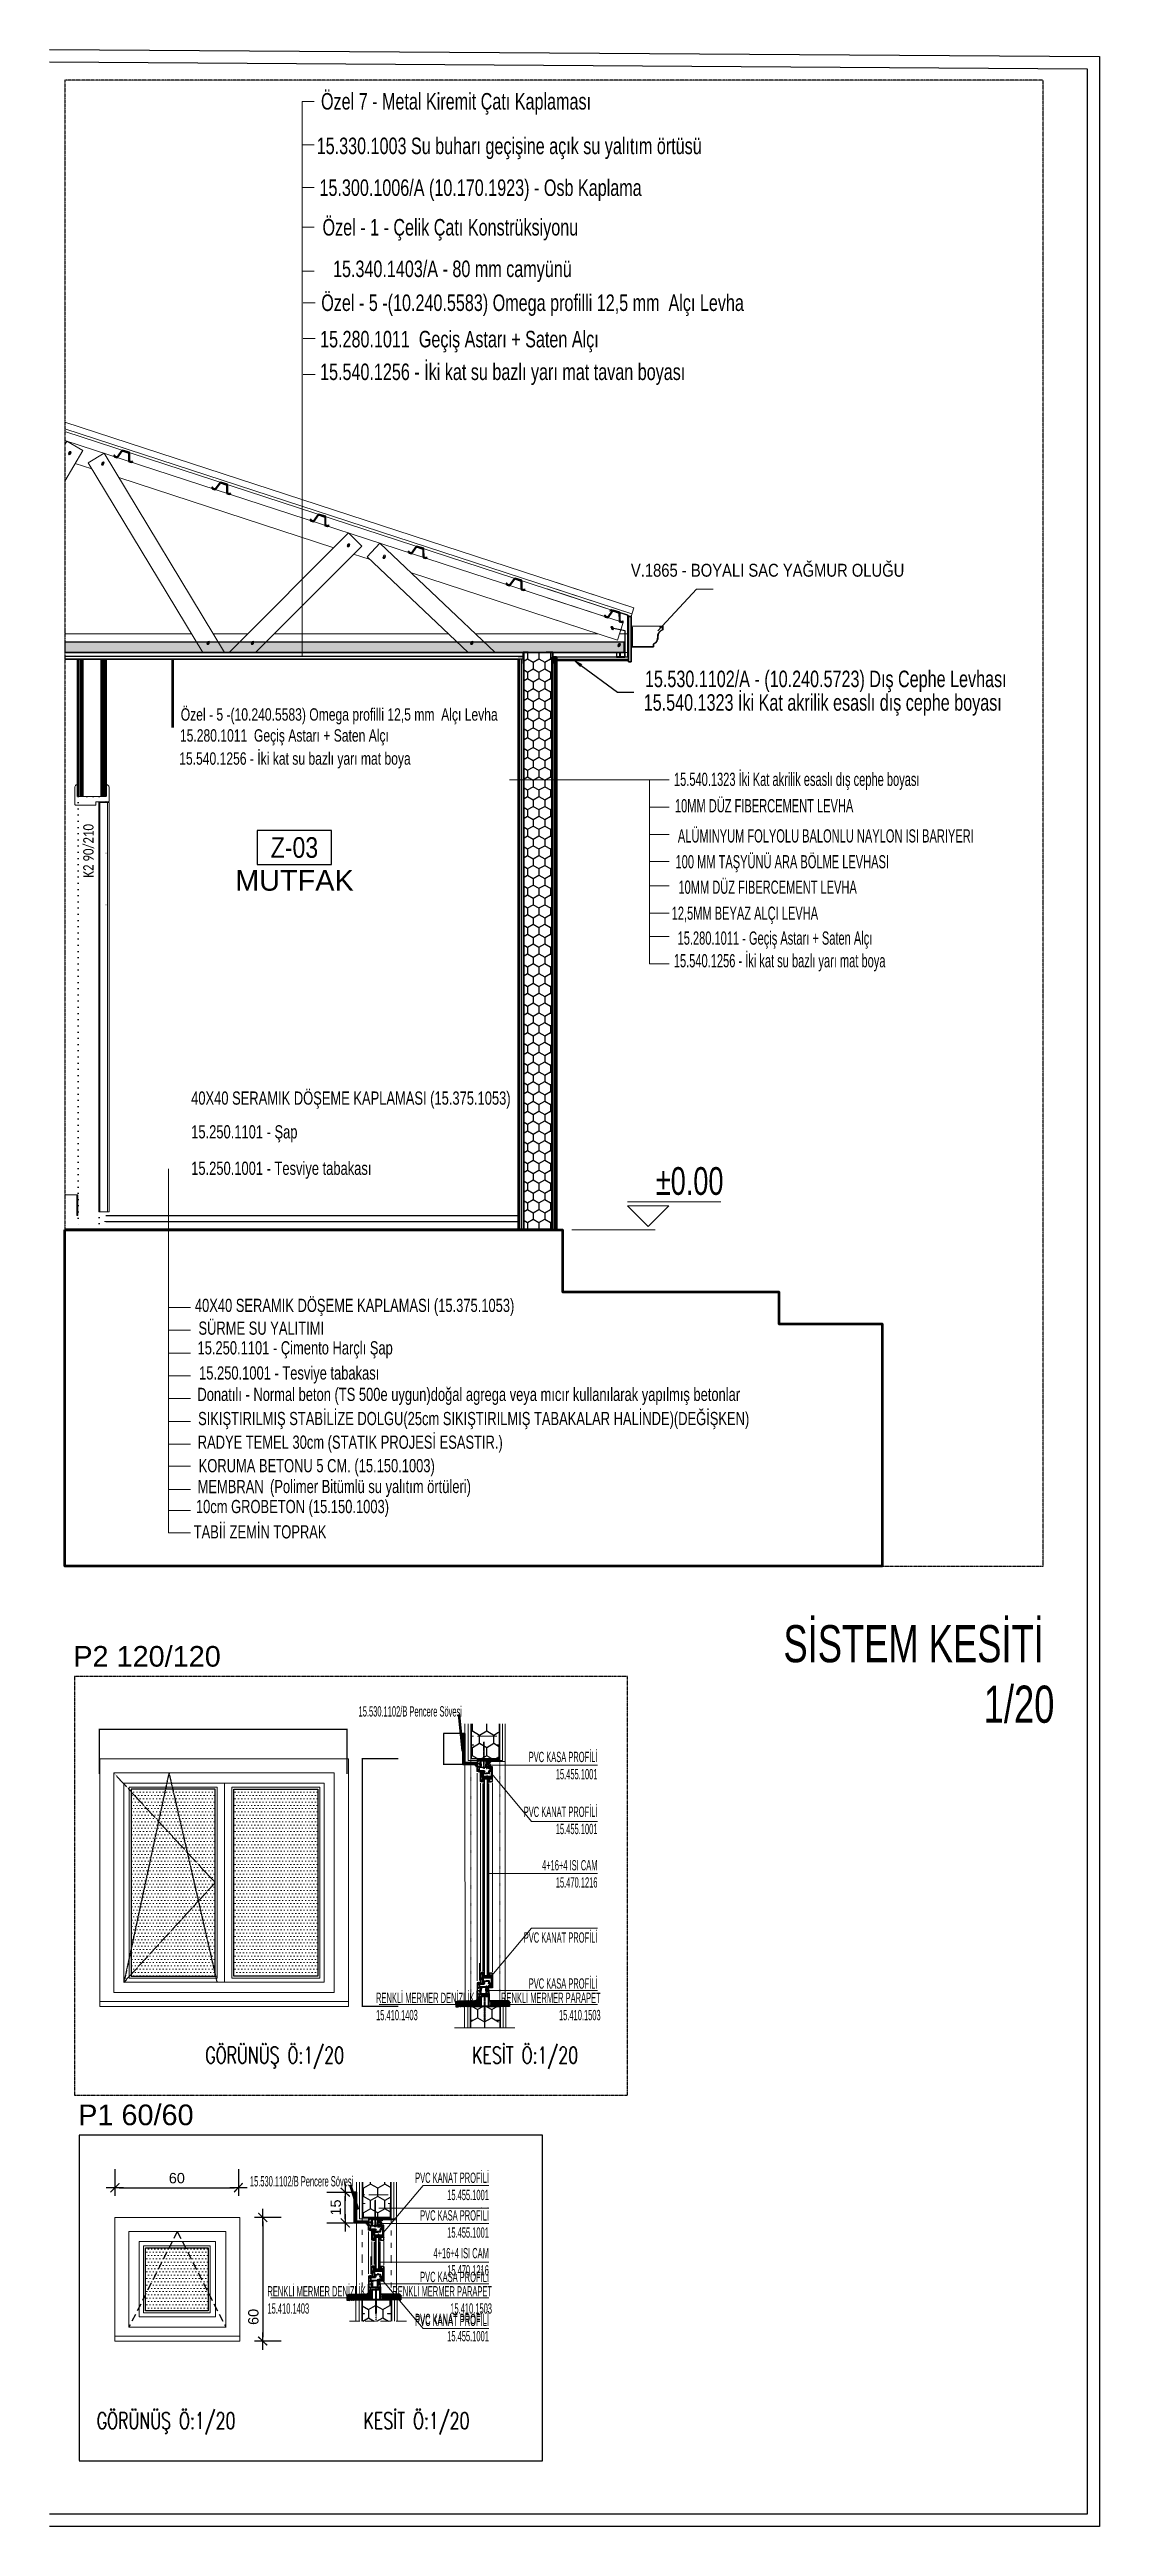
# Model space of a CAD drawing. Header units: centimetres. Extents: x -373760 to 14750, y -122502 to 29584.
# Drawn here: x -174356 to -161637, y -86589 to -56589 of the extents above; entities that cross this region are included whole.
import ezdxf
from ezdxf.enums import TextEntityAlignment as Align

# ---------------------------------------------------------------- set-up
doc = ezdxf.new("R2010")
doc.units = ezdxf.units.CM
for name, pattern in [('ACAD_ISO03W100', [30, 12, -18]), ('ACAD_ISO07W100', [3, 0, -3]), ('CENTER', [0.0065, 0.002, -0.001, 0.0005, -0.001, 0.002]), ('DASHED2', [0.375, 0.25, -0.125]), ('DUZ', [0]), ('HIDDEN', [0.375, 0.25, -0.125]), ('HIDDEN2', [0.1875, 0.125, -0.0625])]:
    doc.linetypes.add(name, pattern=pattern)
for name, color, linetype, lineweight in [('- KOLON', 171, 'Continuous', 50), ('- SIVA', 193, 'Continuous', 25), ('-_Yazı_malzeme_DOSEME-Karo mozaik', 13, 'Continuous', 15), ('12mm çimento levha', 81, 'Continuous', 0), ('_DUVAR', 7, 'Continuous', 35), ('A-Yazi-Kot', 43, 'Continuous', 20), ('BB_Yazı_malzeme_DOSEME-Laminat', 7, 'Continuous', 15), ('BB_Yazı_malzeme_DOSEME-Mermer', 30, 'Continuous', 15), ('Betonarme', 4, 'Continuous', 20), ('cam', 130, 'DUZ', 9), ('Cam KGK', 131, 'Continuous', 5), ('celik', 7, 'Continuous', 40), ('CIVI', 254, 'Continuous', 13), ('CONTA', 230, 'Continuous', 18), ('D', 4, 'Continuous', 5), ('DEVRİM', 1, 'Continuous', 50), ('E-ALT', 7, 'HIDDEN', 25), ('E-KAPI', 33, 'Continuous', 20), ('E-TEFRIS ISLAK', 141, 'Continuous', 9), ('GOR-030', 213, 'Continuous', 30), ('GORUNUS01', 56, 'Continuous', 9), ('GORUNUS6', 142, 'Continuous', 13), ('hidden', 2, 'HIDDEN', 20), ('İZDÜŞÜM-TEKAY', 252, 'DASHED2', 25), ('İÇ SIVA-TEKAY', 21, 'Continuous', 18), ('KAPI', 205, 'Continuous', 25), ('KOR_KASA', 140, 'Continuous', 30), ('MACUN', 201, 'Continuous', 15), ('MENTEŞE', 171, 'Continuous', 15), ('MS denizlik', 233, 'Continuous', 18), ('OLCU', 7, 'Continuous', 25), ('OLCU IC DUSEY', 33, 'Continuous', 20), ('Part', 1, 'Continuous', 0), ('PVC_PROFIL', 51, 'Continuous', 25), ('ReferenceModel', 1, 'Continuous', 0), ('SAC', 165, 'Continuous', 13), ('SI', 31, 'Continuous', 9), ('YAZI', 5, 'Continuous', 0), ('YAZI K.P. POZ', 120, 'Continuous', 9), ('ZIRHLI BETOPAN 12', 137, 'Continuous', 15), ('ÖLÇÜ', 3, 'Continuous', 25)]:
    doc.layers.add(name, color=color, linetype=linetype, lineweight=lineweight)
for name, color, linetype in [('7-ÖLÇÜ', 7, 'Continuous'), ('A_ANNO_TXT_TABLE', 32, 'Continuous'), ('A_STR_CONRT', 3, 'Continuous'), ('CER', 4, 'Continuous'), ('Gorunus', 1, 'Continuous'), ('HATCH', 8, 'Continuous'), ('KAPI-PLAN', 7, 'Continuous'), ('KAPLAMA', 3, 'Continuous'), ('Kenar Omegası', 5, 'Continuous'), ('KESIK-015', 252, 'HIDDEN2'), ('Koltek', 1, 'Continuous'), ('MERMER', 165, 'Continuous'), ('OLUK', 144, 'Continuous'), ('Perçin', 220, 'Continuous'), ('Tarama', 253, 'Continuous'), ('TEXT', 7, 'Continuous'), ('U PROFILE', 44, 'Continuous')]:
    doc.layers.add(name, color=color, linetype=linetype)
for name, color, linetype, lineweight, true_color in [('E-POZ', 7, 'Continuous', 13, 0x737373), ('T1', 7, 'Continuous', 15, 0x848594), ('TAŞ GRİ İNCE', 7, 'Continuous', 20, 0x3b617d)]:
    doc.layers.add(name, color=color, linetype=linetype, lineweight=lineweight, true_color=true_color)
doc.layers.add('EPS', color=7, linetype='Continuous', true_color=0x55aa8c)
doc.styles.add('ARC-01', font='arial.ttf')
doc.styles.add('ARIAL', font='arial.ttf')
doc.styles.add('ARıAL', font='arial.ttf')
doc.styles.add('BENİM', font='arial.ttf', dxfattribs={"width": 0.6})
doc.styles.add('MAHAL1', font='calibri.ttf', dxfattribs={"height": 25})
doc.styles.add('POZ', font='romanstw.shx', dxfattribs={"width": 0.8})
doc.styles.get("Standard").update_dxf_attribs({"font": 'arial.ttf'})
doc.styles.add('text1', font='arial.ttf')
doc.styles.add('text2', font='arial.ttf', dxfattribs={"width": 0.8})
doc.styles.add('TURKCE', font='arial.ttf', dxfattribs={"width": 0.5})
doc.styles.add('YAZI', font='arial.ttf', dxfattribs={"height": 34})
doc.dimstyles.new('içölçü', dxfattribs={"dimtxt": 10, "dimasz": 5, "dimexe": 4, "dimexo": 1, "dimgap": 1, "dimtad": 2, "dimdec": 0, "dimzin": 0, "dimdsep": 46, "dimtxsty": 'Standard', "dimblk": 'ARCHTICK', "dimcen": 1, "dimdle": 3, "dimadec": 0, "dimazin": 0, "dimtfac": 1, "dimtdec": 0, "dimtofl": 0, "dimtmove": 0, "dimatfit": 3, "dimldrblk": 'ARCHTICK', "dimfxl": 1, "dimtolj": 1, "dimtzin": 0, "dimarcsym": 0})

msp = doc.modelspace()

# ---------------------------------------------------------------- texts
at = {"layer": '-_Yazı_malzeme_DOSEME-Karo mozaik', "style": 'ARC-01', "width": 0.7}
for s, p in [('Özel 7 - Metal Kiremit Çatı Kaplaması', (-167796.33, -57315.78)), ('15.330.1003 Su buharı geçişine açık su yalıtım örtüsü', (-166455.8, -57855.68)), ('15.300.1006/A (10.170.1923) - Osb Kaplama', (-167182.94, -58361.81)), ('Özel - 1 - Çelik Çatı Konstrüksiyonu', (-167951.65, -58841.29)), (' 15.340.1403/A - 80 mm camyünü', (-168030.18, -59344.98)), ('Özel - 5 -(10.240.5583) Omega profilli 12,5 mm  Alçı Levha', (-165944.73, -59755.54)), ('15.280.1011  Geçiş Astarı + Saten Alçı', (-167703.06, -60196.2)), ('15.540.1256 - İki kat su bazlı yarı mat tavan boyası', (-166654.53, -60591.88))]:
    msp.add_text(s, height=200, dxfattribs=at).set_placement(p, align=Align.RIGHT)
for s, p in [('15.530.1102/A - (10.240.5723) Dış Cephe Levhası', (-167143.29, -64311.59, 15028.12)), ('15.540.1323 İki Kat akrilik esaslı dış cephe boyası', (-167158.05, -64596.74, 23824.81))]:
    msp.add_text(s, height=200, dxfattribs=at).set_placement(p)
at = {"style": 'ARC-01', "width": 0.7}
for s, p in [('15.250.1101 - Çimento Harçlı Şap', (-172563.12, -72393.53)), ('15.250.1001 - Tesviye tabakası', (-172544.58, -72697.71)), ('Donatılı - Normal beton (TS 500e uygun)doğal agrega veya mıcır kullanılarak yapılmış betonlar ', (-172564.43, -72957.32)), ('(Polimer Bitümlü su yalıtım örtüleri)', (-171685.05, -74072.72))]:
    msp.add_text(s, height=160, dxfattribs=at).set_placement(p)
msp.add_text('SIKIŞTIRILMIŞ STABİLİZE DOLGU(25cm SIKIŞTIRILMIŞ TABAKALAR HALİNDE)(DEĞİŞKEN)', height=160, dxfattribs=at).set_placement((-172556.19, -73169.74), align=Align.MIDDLE_LEFT)
for s, p in [('RADYE TEMEL 30cm (STATIK PROJESİ ESASTIR.)', (-168865.8, -73456.2)), ('KORUMA BETONU 5 CM. (15.150.1003)', (-169688.75, -73740.39)), ('MEMBRAN ', (-171718.45, -73994.24)), ('10cm GROBETON (15.150.1003)', (-170243.66, -74235.62)), ('TABİİ ZEMİN TOPRAK', (-171001.17, -74542.39))]:
    msp.add_text(s, height=160, dxfattribs=at).set_placement(p, align=Align.MIDDLE_RIGHT)
at = {"layer": '7-ÖLÇÜ', "lineweight": 5, "ltscale": 0.2, "style": 'ARC-01', "width": 0.7}
msp.add_text('Özel - 5 -(10.240.5583) Omega profilli 12,5 mm  Alçı Levha', height=150, dxfattribs=at).set_placement((-168926.84, -64717.42), align=Align.RIGHT)
for s, p in [('15.540.1256 - İki kat su bazlı yarı mat boya', (-172785.06, -65250.95, 15028.12)), ('15.280.1011  Geçiş Astarı + Saten Alçı', (-172776.42, -64971.55, 12693.89))]:
    msp.add_text(s, height=150, dxfattribs=at).set_placement(p)
at = {"layer": '7-ÖLÇÜ', "lineweight": 5, "ltscale": 0.2, "insert": (-164001.38, -62817.51, -123528.73), "char_height": 156.25, "attachment_point": 3, "style": 'ARIAL'}
msp.add_mtext('{\\fArial Narrow|b0|i0|c162|p34;V.1865 - BOYALI SAC YAĞMUR OLUĞU}', dxfattribs=at)
at = {"layer": 'A-Yazi-Kot', "style": 'BENİM', "width": 0.7}
msp.add_text('%%P0.00', height=336, dxfattribs=at).set_placement((-167011.71, -70460.97, 120703.86))
at = {"layer": 'BB_Yazı_malzeme_DOSEME-Laminat', "style": 'ARC-01', "width": 0.7}
for s, p in [('40X40 SERAMIK DÖŞEME KAPLAMASI (15.375.1053)', (-172640.29, -69288.54)), ('40X40 SERAMIK DÖŞEME KAPLAMASI (15.375.1053)', (-172595.19, -71798.98)), (' SÜRME SU YALITIMI', (-172595.21, -72074.89))]:
    msp.add_text(s, height=160, rotation=359.995529, dxfattribs=at).set_placement(p, align=Align.MIDDLE_LEFT)
for s, p in [('15.250.1101 - Şap', (-172639.79, -69777.07, 120703.86)), ('15.250.1001 - Tesviye tabakası', (-172639.79, -70218.57, 120703.86))]:
    msp.add_text(s, height=160, rotation=359.995529, dxfattribs=at).set_placement(p)
at = {"layer": 'BB_Yazı_malzeme_DOSEME-Mermer', "style": 'ARC-01', "width": 0.6}
for s, p in [('15.540.1323 İki Kat akrilik esaslı dış cephe boyası', (-166791.8, -65508, 394.35)), ('10MM DÜZ FIBERCEMENT LEVHA ', (-166780.06, -65827.63, 9111.42)), ('ALÜMINYUM FOLYOLU BALONLU NAYLON ISI BARIYERI ', (-166744.32, -66193.14, 9111.42)), ('100 MM TAŞYÜNÜ ARA BÖLME LEVHASI ', (-166772.61, -66505.92, 9111.42)), ('10MM DÜZ FIBERCEMENT LEVHA ', (-166737.61, -66814.4, 9111.42)), ('12,5MM BEYAZ ALÇI LEVHA', (-166819.5, -67129.4, 9111.42)), ('15.280.1011 - Geçiş Astarı + Saten Alçı', (-166748.03, -67430.84, -5808.67)), ('15.540.1256 - İki kat su bazlı yarı mat boya', (-166793.63, -67704.95, -7326.32))]:
    msp.add_text(s, height=160, dxfattribs=at).set_placement(p)
at = {"layer": 'TEXT'}
for p in [(-169101.88, -77332.12, -1649), (-169051.7, -77474.06, -1649)]:
    msp.add_text('SAC ', height=7.5, rotation=270, dxfattribs=at).set_placement(p)
at = {"layer": 'YAZI', "style": 'TURKCE', "width": 0.5}
msp.add_text('15.530.1102/B Pencere Sövesi ', height=125, dxfattribs=at).set_placement((-170612.46, -76779.14, 492.94))
at = {"layer": 'YAZI', "lineweight": 70, "style": 'POZ', "width": 0.7}
for s, p in [('GÖRÜNÜŞ Ö:1/20', (-170788.96, -80980.71)), ('KESİT Ö:1/20', (-167952.73, -80980.71))]:
    msp.add_text(s, height=200, dxfattribs=at).set_placement(p, align=Align.RIGHT)
at = {"layer": 'YAZI', "insert": (-174068.01, -76051.79), "char_height": 250, "width": 110977.7275, "attachment_point": 4}
msp.add_mtext('P2 120/120', dxfattribs=at)
at = {"layer": 'YAZI', "char_height": 125, "style": 'TURKCE'}
for s, width, insert, attachment_point in [('PVC KASA PROFİLİ 15.455.1001', 1201.9567, (-167718.15, -77205.98, -1649), 3), ('PVC KANAT PROFİLİ 15.455.1001', 1201.9567, (-167718.15, -77870.21, -1649), 3), ('4+16+4 ISI CAM \\P15.470.1216', 1201.9567, (-167718.15, -78517.52, -1649), 3), ('PVC KANAT PROFİLİ', 1201.9567, (-167718.15, -79520.12, -1649), 9), ('RENKLİ MERMER DENİZLİK 15.410.1403', 1305.7193, (-170400.42, -80459.14, -1649), 7), ('RENKLİ MERMER PARAPET 15.410.1503', 1305.7193, (-167679.82, -80459.14, -1649), 9), ('PVC KASA PROFİLİ', 1201.9567, (-167718.15, -80077.05, -1649), 9)]:
    msp.add_mtext_dynamic_manual_height_columns(s, width=width, gutter_width=750, heights=[0], dxfattribs=dict(at, insert=insert, attachment_point=attachment_point))
at = {"layer": 'YAZI K.P. POZ', "style": 'YAZI', "width": 0.7}
for s, p in [('SİSTEM KESİTİ', (-162311.64, -76122.02)), ('1/20', (-162183.27, -76854.7))]:
    msp.add_text(s, height=450, dxfattribs=at).set_placement(p, align=Align.RIGHT)

# ---------------------------------------------------------------- blocks, each defined once
blk = doc.blocks.new('A$Caed1fcda')
at = {"color": 11}
blk.add_line((-11.4, 0), (-10.4, 0), dxfattribs=at)
at = {"layer": 'E-ALT', "linetype": 'ACAD_ISO07W100', "elevation": -14166.3}
blk.add_lwpolyline([(-11.9, 210), (-11.9, 0), (-1.6, 0), (-1.6, 210)], close=True, dxfattribs=at)
at = {"layer": 'E-KAPI'}
for p, q in [((-1.3, 207.1, 4828.2), (3, 207.1, 4828.2)), ((2.4, 207.1, 4828.2), (2.4, 8.7, -14166.3))]:
    blk.add_line(p, q, dxfattribs=at)
at = {"layer": 'E-KAPI', "elevation": -14166.3}
blk.add_lwpolyline([(1.6, 210), (1.6, 215.7), (2, 215.7, -0.322217), (3.1, 214.6), (3.1, 207.7, -0.438217), (2.7, 207.3), (-3.3, 207.3), (-3.3, 206, -0.454539), (-3.7, 205.7), (-13.1, 205.7, -0.426888), (-13.4, 206), (-13.4, 214.6, -0.322217), (-12.4, 215.7), (-11.9, 215.7), (-11.9, 210)], format="xyb", close=True, dxfattribs=at)
blk.add_lwpolyline([(-1.3, 8.7), (-1.3, 207.1), (-1.9, 207.1), (-1.9, 8.7), (3, 8.7, 0.414214), (3.1, 8.8), (3.1, 207)], format="xyb", dxfattribs=at)
at = {"layer": 'E-KAPI'}
blk.add_arc((3, 207, 4828.2), 0.1, 0, 90, dxfattribs=at)
at = {"layer": 'Part', "color": 11, "linetype": 'Continuous', "lineweight": 9}
blk.add_line((0, 0), (-10.4, 0), dxfattribs=at)
at = {"layer": 'ReferenceModel'}
blk.add_line((-2.3, 0), (-8.1, 0), dxfattribs=at)
blk.add_line((-2.3, 0), (-8.1, 0), dxfattribs=at)
blk.add_line((-2.3, 0), (-8.1, 0), dxfattribs=at)
at = {"layer": 'T1', "elevation": 20127.3}
for points in [[(1.7, 207.5), (1.6, 207.5)], [(1.6, 207.5), (1.7, 207.5)], [(1.7, 182.5), (1.6, 182.5)], [(1.6, 182.5), (1.7, 182.5)], [(1.7, 157.5), (1.6, 157.5)], [(1.6, 157.5), (1.7, 157.5)]]:
    blk.add_lwpolyline(points, dxfattribs=at)
at = {"layer": 'E-POZ', "ltscale": 5, "style": 'MAHAL1', "width": 0.8}
blk.add_text('K2 90/210', height=5, rotation=90, dxfattribs=at).set_placement((-4.4, 170.6, 4828.2))
blk = doc.blocks.new('A$C75486845')
for p, q in [((40, 20.2), (107.3, 20.2)), ((60, 0), (0, 0))]:
    blk.add_line(p, q)
blk.add_lwpolyline([(40, 17.4), (55, 2.4), (70, 17.4), (40, 17.4)])
blk = doc.blocks.new('*U726')
blk.add_lwpolyline([(-36, 0), (36, 0), (36, -33), (-36, -33)], close=True)
at = {"color": 7, "style": 'text2', "width": 0.8}
blk.add_attdef('10000', text='', height=20, dxfattribs=at).set_placement((0, -16.5), align=Align.MIDDLE)
at = {"color": 7, "style": 'text1'}
for tag, p in [('MAHAL', (0, -48.5)), ('M²', (0, -75.9))]:
    blk.add_attdef(tag, text='', height=20, dxfattribs=at).set_placement(p, align=Align.MIDDLE)
blk = doc.blocks.new('G$C89ECA13E')
at = {"layer": '12mm çimento levha', "color": 1}
blk.add_line((13.9, -4.8, 3933.3), (0.5, -4.8, 3933.3), dxfattribs=at)
at = {"layer": 'OLUK', "elevation": 3933.3}
blk.add_lwpolyline([(14.2, -5.2), (13.9, -4.8), (15.4, -4.8), (15.4, -6.6, 0.35029), (13, -9.9, -0.310114), (10.9, -13.5), (10.9, -14.8), (0.4, -14.8), (0.4, -5.3), (0.5, -5.3), (0.5, -14.7), (10.8, -14.7), (10.8, -13.5, 0.315038), (12.9, -9.9, -0.344029), (15.3, -6.6), (15.3, -4.9), (14.1, -4.9), (14.3, -5.1)], format="xyb", close=True, dxfattribs=at)
blk = doc.blocks.new('_ArchTick')
at = {"color": 0, "linetype": 'ByBlock', "const_width": 0.15}
blk.add_lwpolyline([(-0.5, -0.5), (0.5, 0.5)], dxfattribs=at)
blk = doc.blocks.new('*D761')
at = {"layer": 'Defpoints', "color": 0, "transparency": 16777216}
for p in [(-170749, -76932), (-173749, -77476), (-170749, -77476)]:
    blk.add_point(p, dxfattribs=at)
at = {"layer": 'OLCU IC DUSEY', "color": 0, "lineweight": -2, "transparency": 16777216}
for p, q in [((-173752, -76932), (-170746, -76932)), ((-173749, -77475), (-173749, -76928)), ((-170749, -77475), (-170749, -76928))]:
    blk.add_line(p, q, dxfattribs=at)
at = {"layer": 'OLCU IC DUSEY', "color": 0, "lineweight": -2, "transparency": 16777216, "xscale": 5, "yscale": 5, "zscale": 5, "rotation": 180}
blk.add_blockref('_ArchTick', (-173749, -76932), dxfattribs=at)
at = {"layer": 'OLCU IC DUSEY', "color": 0, "lineweight": -2, "transparency": 16777216, "xscale": 5, "yscale": 5, "zscale": 5}
blk.add_blockref('_ArchTick', (-170749, -76932), dxfattribs=at)
at = {"layer": 'OLCU IC DUSEY', "color": 0, "transparency": 16777216, "insert": (-172249, -76928), "char_height": 5, "attachment_point": 5}
blk.add_mtext('\\A1;3000', dxfattribs=at)
blk = doc.blocks.new('*D762')
at = {"layer": 'Defpoints', "color": 0, "transparency": 16777216}
for p in [(-170133, -77292), (-170570, -80292), (-170133, -80292)]:
    blk.add_point(p, dxfattribs=at)
at = {"layer": 'OLCU IC DUSEY', "color": 0, "lineweight": -2, "transparency": 16777216}
for p, q in [((-170134, -77292), (-170574, -77292)), ((-170570, -77289), (-170570, -80295)), ((-170134, -80292), (-170574, -80292))]:
    blk.add_line(p, q, dxfattribs=at)
at = {"layer": 'OLCU IC DUSEY', "color": 0, "lineweight": -2, "transparency": 16777216, "xscale": 5, "yscale": 5, "zscale": 5}
for p, rotation in [((-170570, -77292), 90), ((-170570, -80292), 270)]:
    blk.add_blockref('_ArchTick', p, dxfattribs=dict(at, rotation=rotation))
at = {"layer": 'OLCU IC DUSEY', "color": 0, "transparency": 16777216, "insert": (-170573, -78631), "char_height": 5, "attachment_point": 5, "rotation": 90}
blk.add_mtext('\\A1;3000', dxfattribs=at)
blk = doc.blocks.new('CITA1')
at = {"layer": 'PVC_PROFIL'}
for p, q in [((-10, 10), (-10, 14)), ((-9, 10), (-10, 10)), ((-9, 14), (8, 12)), ((-9, 13), (-9, 10)), ((-9, 6), (-10, 6)), ((-9, 6), (-9, 6)), ((-8, 13), (-7, 13)), ((-8, 5), (-7, 5)), ((-8, 0), (-8, 3)), ((-7, 4), (-6, 4)), ((-6, 6), (-6, 12)), ((-5, 11), (-5, 5)), ((-4, 12), (6, 11)), ((6, 0), (6, 10)), ((8, 11), (8, -1)), ((6, 0), (-7, 0)), ((-1, -3), (-1, -2)), ((0, -3), (0, -3)), ((1, -7), (0, -7)), ((0, -8), (0, -8)), ((2, -8), (0, -8)), ((1, -2), (1, -3)), ((2, -2), (1, -2)), ((3, -2), (2, -8)), ((2, -2), (2, -7)), ((8, -2), (4, -2))]:
    blk.add_line(p, q, dxfattribs=at)
blk.add_lwpolyline([(-1, -2), (-10, -2, -0.414214), (-10, -1), (-10, 6)], format="xyb", dxfattribs=at)
for points in [[(2, -2), (1, -2)], [(5, -2), (4, -2)]]:
    blk.add_lwpolyline(points, dxfattribs=at)
for centre, radius, start, end in [((-10, 14), 0.5, 74.7449, 180), ((-10, 10), 0.5, 180, 270), ((-10, 6), 0.5, 90, 180), ((-8, 13), 0.5, 74.7449, 180), ((-9, 10), 0.2, 270, 0), ((-9, 6), 0.2, 0, 90), ((-8, 6), 0.5, 180, 270), ((-7, 3), 0.5, 90, 180), ((-7, 0), 0.5, 180, 270), ((-7, 12), 0.5, 0, 74.7449), ((-7, 6), 0.5, 270, 0), ((-6, 5), 1, 270, 0), ((-4, 11), 0.5, 74.7449, 180), ((6, 10), 0.5, 0, 74.7449), ((6, 0), 0.5, 270, 0), ((8, 11), 0.5, 0, 74.7449), ((-2, -3), 1.81, 25.1454, 42.244), ((0, -3), 0.5, 201.25, 270), ((0, -3), 0.5, 270, 0), ((0, -8), 0.5, 90, 180), ((0, -8), 0.5, 180, 270), ((1, -2), 0.5, 90, 184.7612), ((1, -7), 0.5, 270, 352.0238), ((2, -2), 0.5, 352.0238, 90), ((2, -8), 0.5, 270, 352.0238), ((4, -2), 0.5, 90, 172.0238), ((8, -1), 0.5, 270, 0)]:
    blk.add_arc(centre, radius, start, end, dxfattribs=at)
blk = doc.blocks.new('*D764')
at = {"layer": 'Defpoints', "color": 0, "transparency": 16777216}
for p in [(-169579, -76986), (-169348, -76986, -1227), (-169348, -77361, -1227)]:
    blk.add_point(p, dxfattribs=at)
at = {"layer": 'OLCU IC DUSEY', "color": 0, "lineweight": -2, "transparency": 16777216}
for p, q in [((-169349, -76986), (-169583, -76986)), ((-169579, -77364), (-169579, -76983)), ((-169349, -77361), (-169583, -77361))]:
    blk.add_line(p, q, dxfattribs=at)
at = {"layer": 'OLCU IC DUSEY', "color": 0, "lineweight": -2, "transparency": 16777216, "xscale": 5, "yscale": 5, "zscale": 5}
for p, rotation in [((-169579, -76986), 90), ((-169579, -77361), 270)]:
    blk.add_blockref('_ArchTick', p, dxfattribs=dict(at, rotation=rotation))
at = {"layer": 'OLCU IC DUSEY', "color": 0, "transparency": 16777216, "insert": (-169583, -77174), "char_height": 5, "attachment_point": 5, "rotation": 90, "style": 'ARıAL'}
blk.add_mtext('\\A1;375', dxfattribs=at)
blk = doc.blocks.new('SAG1')
at = {"layer": 'OLCU', "color": 1}
for p, q in [((-2.1, 0), (2.1, 0)), ((0, -4.5), (0, 2))]:
    blk.add_line(p, q, dxfattribs=at)
at = {"layer": 'OLCU', "color": 1, "const_width": 0.3}
blk.add_lwpolyline([(-1.1, -1.1), (1.1, 1.1)], dxfattribs=at)
blk = doc.blocks.new('SOL1')
at = {"color": 1, "const_width": 0.3}
blk.add_lwpolyline([(-1.1, -1.1), (1, 1.1)], dxfattribs=at)
at = {"layer": 'OLCU', "color": 1}
for p, q in [((2.1, 0), (-2.1, 0)), ((0, 4.5), (0, -2))]:
    blk.add_line(p, q, dxfattribs=at)
blk = doc.blocks.new('*D728')
at = {"layer": 'Defpoints', "color": 0, "transparency": 16777216}
for p in [(15743.1, -7861.5), (15683.2, -7883.3), (15743.1, -7883.3)]:
    blk.add_point(p, dxfattribs=at)
at = {"layer": 'OLCU IC DUSEY', "color": 145, "lineweight": -2, "transparency": 16777216}
blk.add_line((15685.2, -7861.5), (15741.1, -7861.5), dxfattribs=at)
at = {"layer": 'OLCU IC DUSEY', "color": 145, "lineweight": -2, "transparency": 16777216, "xscale": 2, "yscale": 2, "zscale": 2, "rotation": 180}
blk.add_blockref('SAG1', (15683.2, -7861.5), dxfattribs=at)
at = {"layer": 'OLCU IC DUSEY', "color": 145, "lineweight": -2, "transparency": 16777216, "xscale": 2, "yscale": 2, "zscale": 2}
blk.add_blockref('SOL1', (15743.1, -7861.5), dxfattribs=at)
at = {"layer": 'OLCU IC DUSEY', "color": 1, "transparency": 16777216, "insert": (15713.2, -7856.9), "char_height": 5, "attachment_point": 5, "style": 'ARıAL'}
blk.add_mtext('\\A1;60', dxfattribs=at)
blk = doc.blocks.new('*D729')
at = {"layer": 'Defpoints', "color": 0, "transparency": 16777216}
for p in [(15767.7, -7875.9), (15754.8, -7935.9), (15767.7, -7935.9)]:
    blk.add_point(p, dxfattribs=at)
at = {"layer": 'OLCU IC DUSEY', "color": 145, "lineweight": -2, "transparency": 16777216}
blk.add_line((15754.8, -7877.9), (15754.8, -7933.9), dxfattribs=at)
at = {"layer": 'OLCU IC DUSEY', "color": 145, "lineweight": -2, "transparency": 16777216, "xscale": 2, "yscale": 2, "zscale": 2}
for name, p, rotation in [('SAG1', (15754.8, -7875.9), 90), ('SOL1', (15754.8, -7935.9), 270)]:
    blk.add_blockref(name, p, dxfattribs=dict(at, rotation=rotation))
at = {"layer": 'OLCU IC DUSEY', "color": 1, "transparency": 16777216, "insert": (15750.3, -7924.1), "char_height": 5, "attachment_point": 5, "rotation": 90, "style": 'ARıAL'}
blk.add_mtext('\\A1;60', dxfattribs=at)
blk = doc.blocks.new('*D730')
at = {"layer": 'Defpoints', "color": 0, "transparency": 16777216}
for p in [(15794.8, -7863.6), (15799.2, -7863.6, -49.1), (15799.2, -7878.6, -49.1)]:
    blk.add_point(p, dxfattribs=at)
at = {"layer": 'OLCU IC DUSEY', "color": 145, "lineweight": -2, "transparency": 16777216}
blk.add_line((15794.8, -7876.6), (15794.8, -7865.6), dxfattribs=at)
at = {"layer": 'OLCU IC DUSEY', "color": 145, "lineweight": -2, "transparency": 16777216, "xscale": 2, "yscale": 2, "zscale": 2}
for name, p, rotation in [('SOL1', (15794.8, -7863.6), 90), ('SAG1', (15794.8, -7878.6), 270)]:
    blk.add_blockref(name, p, dxfattribs=dict(at, rotation=rotation))
at = {"layer": 'OLCU IC DUSEY', "color": 1, "transparency": 16777216, "insert": (15790.2, -7871.1), "char_height": 5, "attachment_point": 5, "rotation": 90, "style": 'ARıAL'}
blk.add_mtext('\\A1;15', dxfattribs=at)
blk = doc.blocks.new('QD')
at = {"layer": 'cam'}
h = blk.add_hatch(dxfattribs=at)
h.set_pattern_fill('DOTS', color=256, scale=0.05, angle=270, style=0)
h.set_pattern_definition([(270, (187.101114, 369.40824), (0.079375, -0.0396875), [0, -0.079375])])
h.paths.add_polyline_path([(143.8, 102.1), (143.8, 108.6), (143.4, 108.6), (143.4, 102.1)])
h.paths.add_polyline_path([(145.4, 102.1), (145.4, 108.6), (145, 108.6), (145, 102.1)])
h.paths.add_polyline_path([(143.3, 105), (143.8, 105)])
h.paths.add_polyline_path([(144.9, 105), (145.4, 105), (145.4, 105), (144.9, 105)])
h = blk.add_hatch(dxfattribs=at)
h.set_pattern_fill('DOTS', color=256, scale=0.05, style=0)
h.set_pattern_definition([(0, (-161.4868, 126.11527), (0.0396875, 0.079375), [0, -0.079375])])
h.paths.add_polyline_path([(144.9, 97.1), (145.4, 97.1)])
h.paths.add_polyline_path([(143.3, 97.1), (143.8, 97.1)])
h.paths.add_polyline_path([(145.4, 98.9), (145, 98.9), (145, 92.5), (145.4, 92.5)])
h.paths.add_polyline_path([(143.8, 98.9), (143.4, 98.9), (143.4, 92.5), (143.8, 92.5)])
at = {"layer": 'EPS', "ltscale": 10}
h = blk.add_hatch(dxfattribs=at)
h.set_pattern_fill('HONEY', color=256, scale=1.25, angle=90, style=0)
h.set_pattern_definition([(90, (10552.1478, -3750.1497), (-3.4370383, 5.953125), [3.96875, -7.9375]), (210, (10552.1478, -3750.1497), (-3.4370383, -5.953125), [3.96875, -7.9375]), (150, (10552.1478, -3750.1497), (-6.8740766, 1e-08), [-7.9375, 3.96875])])
h.paths.add_polyline_path([(150.6, 134.9), (137.2, 134.9), (137.1, 118), (150.6, 118)])
h = blk.add_hatch(dxfattribs=at)
h.set_pattern_fill('HONEY', color=256, scale=1.25, angle=270, style=0)
h.set_pattern_definition([(270, (-10267.021, 3946.0343), (3.4370383, -5.953125), [3.96875, -7.9375]), (30, (-10267.021, 3946.0343), (3.4370383, 5.953125), [3.96875, -7.9375]), (330, (-10267.021, 3946.0343), (6.8740766, -1e-08), [-7.9375, 3.96875])])
h.paths.add_polyline_path([(137.1, 67.7), (150.6, 67.7), (150.6, 77.8), (137.1, 77.8)])
at = {"layer": 'HATCH'}
h = blk.add_hatch(dxfattribs=at)
h.set_pattern_fill('AR-SAND', color=256, scale=0.002, angle=270, style=0)
h.set_pattern_definition([(307.5, (120.51954, 367.70824), (0.097882647, 0.003200063), [0, -0.077216, 0, -0.08636, 0, -0.08255]), (277.5, (120.51954, 367.70824), (0.14336502, -0.089904657), [0, -0.041656, 0, -0.069596, 0, -0.02667]), (237.5, (120.51954, 367.77072), (0.000287437, -0.158198474), [0, -0.0254, 0, -0.09144, 0, -0.11938]), (227.5, (120.51954, 367.77072), (0.044585865, -0.15271129), [0, -0.0127, 0, -0.059944, 0, -0.06858])])
h.paths.add_polyline_path([(144.9, 108.1, 0.414214), (145, 108.1), (145, 108.6, 0.414214), (144.9, 108.7), (143.8, 108.7, 0.414214), (143.8, 108.6), (143.8, 108.1, 0.414214), (143.8, 108.1)])
h = blk.add_hatch(dxfattribs=at)
h.set_pattern_fill('AR-SAND', color=256, scale=0.002, angle=90, style=0)
h.set_pattern_definition([(52.5, (120.51954, -166.56697), (0.097882647, -0.003200063), [0, -0.077216, 0, -0.08636, 0, -0.08255]), (82.5, (120.51954, -166.56697), (0.14336502, 0.089904657), [0, -0.041656, 0, -0.069596, 0, -0.02667]), (122.5, (120.51954, -166.62945), (0.000287437, 0.158198474), [0, -0.0254, 0, -0.09144, 0, -0.11938]), (132.5, (120.51954, -166.62945), (0.044585865, 0.15271129), [0, -0.0127, 0, -0.059944, 0, -0.06858])])
h.paths.add_polyline_path([(144.9, 93, -0.414214), (145, 93), (145, 92.5, -0.414214), (144.9, 92.4), (143.8, 92.4, -0.414214), (143.8, 92.5), (143.8, 93, -0.414214), (143.8, 93)])
h = blk.add_hatch(dxfattribs=at)
h.set_pattern_fill('NET', color=256, scale=0.15, angle=45, style=0)
h.set_pattern_definition([(45, (-154.46613, 126.11985), (-0.3367596, 0.3367596), []), (135, (-154.46613, 126.11985), (-0.3367596, -0.3367596), [])])
edge = h.paths.add_edge_path()
edge.add_line((129.9, 79.7), (129.9, 77.7))
edge.add_line((129.9, 77.7), (131.1, 77.7))
edge.add_arc((131.8, 77.6), 0.701, 82.8533, 173.6115, ccw=False)
edge.add_line((131.9, 78.3), (131.9, 77.7))
edge.add_line((131.9, 77.7), (141.8, 77.9))
edge.add_line((141.8, 77.9), (141.8, 80.9))
edge.add_line((141.8, 80.9), (130.9, 80.7))
edge.add_arc((130.9, 79.7), 1, 91.4466, 181.4466)
h = blk.add_hatch(dxfattribs=at)
h.set_pattern_fill('AR-SAND', color=256, scale=0.002, angle=90, style=0)
h.set_pattern_definition([(127.5, (-161.9963, 116.18869), (-0.097882647, -0.003200063), [0, -0.077216, 0, -0.08636, 0, -0.08255]), (97.5, (-161.9963, 116.18869), (-0.14336502, 0.089904657), [0, -0.041656, 0, -0.069596, 0, -0.02667]), (57.5, (-161.9963, 116.126205), (-0.000287437, 0.158198474), [0, -0.0254, 0, -0.09144, 0, -0.11938]), (47.5, (-161.9963, 116.1262), (-0.044585865, 0.15271129), [0, -0.0127, 0, -0.059944, 0, -0.06858])])
h.paths.add_polyline_path([(141.3, 81.4), (140.1, 81.7, -0.257911), (139.2, 80.9), (141.3, 80.9)])
h = blk.add_hatch(dxfattribs=at)
h.set_pattern_fill('NET', color=256, scale=0.15, angle=45, style=0)
h.set_pattern_definition([(45, (-10833.41916, -2335.78694), (-0.336759605, 0.336759605), []), (135, (-10833.41916, -2335.78694), (-0.336759605, -0.336759605), [])])
h.paths.add_polyline_path([(152.3, 79.1), (152.3, 79.8)], flags=16)
edge = h.paths.add_edge_path()
edge.add_arc((154.8, 79.9), 1, 0, 90)
edge.add_line((154.8, 80.9), (146.4, 80.9))
edge.add_line((146.4, 80.9), (146.4, 80.8))
edge.add_line((146.4, 80.8), (146.4, 79.3))
edge.add_line((146.4, 79.3), (146.4, 77.9))
edge.add_line((146.4, 77.9), (155.8, 77.9))
edge.add_line((155.8, 77.9), (155.8, 79.9))
at = {"layer": 'Tarama'}
h = blk.add_hatch(dxfattribs=at)
h.set_pattern_fill('ANSI37', color=256, scale=0.077393, angle=180)
h.set_pattern_definition([(225, (-793138.26417, 746421.31755), (0.173751224377, -0.173751224375), []), (315, (-793138.26417, 746421.31755), (0.173751224375, 0.173751224377), [])])
h.paths.add_polyline_path([(133.3, 129.7), (133.3, 115.2), (134.3, 115.2), (134.3, 129.7)])
h = blk.add_hatch(dxfattribs=at)
h.set_pattern_fill('ANSI37', color=256, scale=0.077393, angle=270)
h.set_pattern_definition([(315, (-823433.21625, 702893.2981), (0.173751224375, 0.173751224377), []), (45, (-823433.21625, 702893.2981), (-0.173751224377, 0.173751224375), [])])
h.paths.add_polyline_path([(140.4, 115.2), (140.4, 116.1), (134.3, 116.1), (134.3, 115.2)])
at = {"layer": 'Tarama', "lineweight": 0, "ltscale": 20}
h = blk.add_hatch(dxfattribs=at)
h.set_pattern_fill('DOTS', color=251)
h.set_pattern_definition([(0, (-2031021.3786, 1835508.6023), (0.79375, 1.5875), [0, -1.5875])])
h.paths.add_polyline_path([(32.1, 72.7), (62.5, 72.7), (62.5, 103.2), (32.1, 103.2)])
at = {"layer": 'Betonarme'}
for p, q in [((150.8, 128.6), (150.8, 117.9)), ((137.3, 117.9), (150.8, 117.9)), ((151.2, 67.7, 94.2), (151.2, 77.9, 94.2))]:
    blk.add_line(p, q, dxfattribs=at)
at = {"layer": 'cam'}
for points, elevation in [([(143.8, 98.5), (143.8, 108.6), (143.4, 108.6), (143.4, 98.5)], 7.3), ([(145.4, 98.5), (145.4, 108.6), (145, 108.6), (145, 98.5)], 7.3), ([(143.8, 98.9), (143.8, 92.5), (143.4, 92.5), (143.4, 98.9)], 28.3), ([(145.4, 98.9), (145.4, 92.5), (145, 92.5), (145, 98.9)], 28.3)]:
    blk.add_lwpolyline(points, dxfattribs=dict(at, elevation=elevation))
at = {"layer": 'Cam KGK', "ltscale": 0.5}
blk.add_lwpolyline([(31.1, 104.2), (63.5, 104.2), (63.5, 71.7), (31.1, 71.7)], close=True, dxfattribs=at)
at = {"layer": 'CIVI', "linetype": 'HIDDEN'}
for p, q in [((143.2, 125.7, -66), (143.5, 126, -66)), ((143.2, 125.3, -66), (143.6, 125.7, -66)), ((143.2, 124.9, -66), (143.6, 125.3, -66)), ((143.2, 124.5, -66), (143.6, 124.9, -66)), ((143.2, 124, -66), (143.6, 124.5, -66)), ((143.2, 123.6, -66), (143.6, 124, -66)), ((143.2, 123.2, -66), (143.6, 123.6, -66)), ((143.2, 122.8, -66), (143.6, 123.2, -66)), ((143.2, 122.8, -66), (143.6, 123.2, -66)), ((143.2, 122.4, -66), (143.6, 122.8, -66)), ((143.2, 121.9, -66), (143.6, 122.4, -66)), ((143.2, 121.5, -66), (143.6, 121.9, -66)), ((143.2, 121.1, -66), (143.6, 121.5, -66)), ((143.2, 120.7, -66), (143.6, 121.1, -66)), ((143.2, 120.3, -66), (143.6, 120.7, -66)), ((143.2, 120.3, -66), (143.6, 120.7, -66)), ((143.2, 119.9, -66), (143.6, 120.3, -66)), ((143.3, 126, -66), (143.5, 126.2, -66)), ((143.5, 126.2, -66), (143.4, 126.2, -66)), ((143.2, 113.7, -66), (143, 113.5, -66)), ((143.2, 119.4, -66), (143.6, 119.9, -66)), ((143.2, 119, -66), (143.6, 119.4, -66)), ((143.2, 119, -66), (143.6, 119.4, -66)), ((143.2, 118.6, -66), (143.6, 119, -66)), ((143.2, 118.6, -66), (143.6, 119, -66)), ((143.2, 118.2, -66), (143.6, 118.6, -66)), ((143.2, 117.8, -66), (143.6, 118.2, -66)), ((143.2, 117.3, -66), (143.6, 117.8, -66)), ((143.2, 113.7, -66), (143.6, 113.7, -66)), ((143.4, 113.3, -66), (143.4, 113.3, -66)), ((143.4, 113.3, -66), (143.5, 113.3, -66)), ((143.5, 113.3, -66), (143.5, 113.3, -66)), ((143.6, 113.7, -66), (143.8, 113.5, -66)), ((143.6, 82.8, 28.3), (143.4, 83, 28.3)), ((143.6, 78.5, 28.3), (144, 78.1, 28.3)), ((143.6, 77.9, 28.3), (144, 78.5, 28.3)), ((143.6, 78.3, 28.3), (144, 77.9, 28.3)), ((143.6, 78.1, 28.3), (144, 77.7, 28.3)), ((143.6, 78.1, 28.3), (144, 77.7, 28.3)), ((143.6, 77.7, 28.3), (144, 77.2, 28.3)), ((143.6, 77.7, 28.3), (144, 77.2, 28.3)), ((143.6, 77.2, 28.3), (144, 76.8, 28.3)), ((143.6, 76.8, 28.3), (144, 76.4, 28.3)), ((143.6, 76.4, 28.3), (144, 76, 28.3)), ((143.6, 76.4, 28.3), (144, 76, 28.3)), ((143.6, 76, 28.3), (144, 75.6, 28.3)), ((143.6, 75.6, 28.3), (144, 75.1, 28.3)), ((143.6, 75.1, 28.3), (144, 74.7, 28.3)), ((143.6, 74.7, 28.3), (144, 74.3, 28.3)), ((143.6, 74.3, 28.3), (144, 73.9, 28.3)), ((143.6, 73.9, 28.3), (144, 73.5, 28.3)), ((143.6, 73.9, 28.3), (144, 73.5, 28.3)), ((143.6, 73.5, 28.3), (144, 73.1, 28.3)), ((143.6, 73.1, 28.3), (144, 72.6, 28.3)), ((143.6, 72.6, 28.3), (144, 72.2, 28.3)), ((143.6, 72.2, 28.3), (144, 71.8, 28.3)), ((143.8, 83.2, 28.3), (143.8, 83.1, 28.3)), ((143.8, 83.1, 28.3), (143.9, 83.1, 28.3)), ((143.9, 83.2, 28.3), (143.9, 83.1, 28.3)), ((144, 82.8, 28.3), (144.3, 83, 28.3)), ((143.6, 71.8, 28.3), (144, 71.4, 28.3)), ((143.7, 71.5, 28.3), (143.9, 71.2, 28.3)), ((143.7, 71.2, 28.3), (143.9, 71, 28.3)), ((143.9, 71, 28.3), (143.8, 71, 28.3))]:
    blk.add_line(p, q, dxfattribs=at)
for points, elevation in [([(143.2, 125.7), (143.2, 113.7), (143.6, 113.7), (143.6, 125.6), (143.5, 126.2)], -66), ([(143.2, 125.7), (143.4, 126.2)], -66), ([(143.6, 71.5), (143.6, 82.8), (144, 82.8), (144, 71.5), (143.9, 71)], 28.3), ([(143.6, 71.5), (143.8, 71)], 28.3)]:
    blk.add_lwpolyline(points, dxfattribs=dict(at, elevation=elevation))
for centre, start, end in [((143.4, 113.8, -66), 220.5268, 265.6407), ((143.4, 113.8, -66), 274.3593, 319.4732), ((143.8, 82.6, 28.3), 94.3593, 139.4732), ((143.8, 82.6, 28.3), 40.5268, 85.6407)]:
    blk.add_arc(centre, 0.55, start, end, dxfattribs=at)
at = {"layer": 'CONTA'}
for points, elevation in [([(141.4, 112.3), (141.4, 112.3, -0.414214), (141.4, 112.2), (141.2, 112.2, -0.414214), (141.2, 112.3), (141.2, 112.3, 0.414214), (141.1, 112.3), (141, 112.3, 0.414214), (141, 112.3), (141, 111.9, 0.414214), (141, 111.8), (141.1, 111.8, 0.414214), (141.2, 111.9), (141.2, 111.9, -0.414214), (141.2, 111.9), (141.3, 111.9, -0.414214), (141.4, 111.9), (141.4, 111.8, 0.414214), (141.4, 111.7), (141.7, 111.7, 0.414214), (141.8, 111.8), (141.8, 112.3, 0.414214), (141.7, 112.3), (141.7, 112.3, 0.414214), (141.7, 112.3), (141.7, 112.1, -0.414214), (141.6, 112), (141.6, 112, -0.414214), (141.5, 112.1), (141.5, 112.3, 0.414214), (141.5, 112.4), (141.5, 112.4, 0.414214), (141.4, 112.3)], 73.3), ([(141.3, 112.1), (141.3, 112.1, -0.414214), (141.3, 112), (141.1, 112, -0.414214), (141, 112.1), (141, 112.1, -0.414214), (141.1, 112.1), (141.3, 112.1, -0.414214)], 73.3), ([(141.7, 111.9), (141.7, 111.9, -0.414214), (141.6, 111.8), (141.6, 111.8, -0.414214), (141.5, 111.9), (141.5, 111.9, -0.414214), (141.6, 112), (141.6, 112, -0.414214)], 73.3), ([(146.3, 113.2), (146.3, 113.3, -0.414214), (146.4, 113.3), (146.5, 113.3, -0.414214), (146.5, 113.3), (146.5, 113.2, 0.414214), (146.6, 113.2), (146.7, 113.2, 0.414214), (146.7, 113.2), (146.7, 113.6, 0.414214), (146.7, 113.7), (146.6, 113.7, 0.414214), (146.5, 113.6), (146.5, 113.6, -0.414214), (146.5, 113.6), (146.4, 113.6, -0.414214), (146.3, 113.6), (146.3, 113.7, 0.414214), (146.3, 113.8), (146, 113.8, 0.414214), (145.9, 113.7), (145.9, 113.3, 0.414214), (146, 113.2), (146, 113.2, 0.414214), (146, 113.3), (146, 113.4, -0.414214), (146.1, 113.5), (146.1, 113.5, -0.414214), (146.2, 113.4), (146.2, 113.2, 0.414214), (146.2, 113.1), (146.3, 113.1, 0.414214), (146.3, 113.2)], 73.3), ([(146, 113.6), (146, 113.6, -0.414214), (146.1, 113.7), (146.1, 113.7, -0.414214), (146.2, 113.6), (146.2, 113.6, -0.414214), (146.1, 113.6), (146.1, 113.6, -0.414214)], 73.3), ([(146.4, 113.4), (146.4, 113.4, -0.414214), (146.4, 113.5), (146.6, 113.5, -0.414214), (146.7, 113.4), (146.7, 113.4, -0.414214), (146.6, 113.4), (146.4, 113.4, -0.414214)], 73.3), ([(143, 107.5), (143, 107.4, -0.414214), (142.9, 107.4), (142.9, 107.4, -0.414214), (142.8, 107.4), (142.8, 107.4, 0.414214), (142.8, 107.5), (142.7, 107.5, 0.414214), (142.6, 107.4), (142.6, 107, 0.414214), (142.7, 107), (142.8, 107, 0.414214), (142.8, 107), (142.8, 107, -0.414214), (142.9, 107.1), (142.9, 107.1, -0.414214), (143, 107), (143, 106.9, 0.414214), (143, 106.9), (143.3, 106.9, 0.414214), (143.4, 106.9), (143.4, 107.4, 0.414214), (143.3, 107.5), (143.3, 107.5, 0.414214), (143.3, 107.4), (143.3, 107.2, -0.414214), (143.2, 107.2), (143.1, 107.2, -0.414214), (143.1, 107.2), (143.1, 107.5, 0.414214), (143, 107.5), (143, 107.5, 0.414214), (143, 107.5)], 73.3), ([(142.9, 107.2), (142.9, 107.2, -0.414214), (142.9, 107.2), (142.7, 107.2, -0.414214), (142.7, 107.2), (142.7, 107.2, -0.414214), (142.7, 107.3), (142.9, 107.3, -0.414214)], 73.3), ([(143.3, 107.1), (143.3, 107, -0.414214), (143.2, 107), (143.1, 107, -0.414214), (143.1, 107), (143.1, 107.1, -0.414214), (143.1, 107.1), (143.2, 107.1, -0.414214)], 73.3), ([(145.7, 107.5), (145.7, 107.5, 0.414214), (145.8, 107.4), (145.8, 107.4, 0.414214), (145.9, 107.5), (145.9, 107.5, -0.414214), (145.9, 107.5), (146.1, 107.5, -0.414214), (146.1, 107.5), (146.1, 107.1, -0.414214), (146.1, 107), (145.9, 107, -0.414214), (145.9, 107.1), (145.9, 107.1, 0.414214), (145.8, 107.1), (145.8, 107.1, 0.414214), (145.8, 107.1), (145.8, 107, -0.414214), (145.7, 106.9), (145.4, 106.9, -0.414214), (145.4, 107), (145.4, 107.5, -0.414214), (145.4, 107.5), (145.4, 107.5, -0.414214), (145.5, 107.5), (145.5, 107.3, 0.414214), (145.5, 107.2), (145.6, 107.2, 0.414214), (145.6, 107.3), (145.6, 107.5, -0.414214), (145.7, 107.6), (145.7, 107.6, -0.414214), (145.7, 107.5)], 73.3), ([(145.5, 107.1), (145.5, 107.1, 0.414214), (145.5, 107), (145.6, 107, 0.414214), (145.6, 107.1), (145.6, 107.1, 0.414214), (145.6, 107.2), (145.5, 107.2, 0.414214)], 73.3), ([(145.8, 107.3), (145.8, 107.3, 0.414214), (145.9, 107.2), (146, 107.2, 0.414214), (146.1, 107.3), (146.1, 107.3, 0.414214), (146, 107.3), (145.9, 107.3, 0.414214)], 73.3), ([(141.4, 88.8), (141.4, 88.9, 0.414214), (141.4, 88.9), (141.2, 88.9, 0.414214), (141.2, 88.9), (141.2, 88.9, -0.414214), (141.1, 88.8), (141, 88.8, -0.414214), (141, 88.9), (141, 89.3, -0.414214), (141, 89.3), (141.1, 89.3, -0.414214), (141.2, 89.3), (141.2, 89.2, 0.414214), (141.2, 89.2), (141.3, 89.2, 0.414214), (141.4, 89.2), (141.4, 89.4, -0.414214), (141.4, 89.4), (141.7, 89.4, -0.414214), (141.8, 89.4), (141.8, 88.9, -0.414214), (141.7, 88.8), (141.7, 88.8, -0.414214), (141.7, 88.9), (141.7, 89, 0.414214), (141.6, 89.1), (141.6, 89.1, 0.414214), (141.5, 89), (141.5, 88.8, -0.414214), (141.5, 88.7), (141.5, 88.7, -0.414214), (141.4, 88.8)], 101.5), ([(141.3, 89.1), (141.3, 89.1, 0.414214), (141.3, 89.1), (141.1, 89.1, 0.414214), (141, 89.1), (141, 89.1, 0.414214), (141.1, 89), (141.3, 89, 0.414214)], 101.5), ([(141.7, 89.2), (141.7, 89.3, 0.414214), (141.6, 89.3), (141.6, 89.3, 0.414214), (141.5, 89.3), (141.5, 89.2, 0.414214), (141.6, 89.2), (141.6, 89.2, 0.414214)], 101.5), ([(143, 93.7), (143, 93.7, 0.414214), (142.9, 93.8), (142.9, 93.8, 0.414214), (142.8, 93.7), (142.8, 93.7, -0.414214), (142.8, 93.7), (142.7, 93.7, -0.414214), (142.6, 93.7), (142.6, 94.1, -0.414214), (142.7, 94.2), (142.8, 94.2, -0.414214), (142.8, 94.1), (142.8, 94.1, 0.414214), (142.9, 94), (142.9, 94, 0.414214), (143, 94.1), (143, 94.2, -0.414214), (143, 94.3), (143.3, 94.3, -0.414214), (143.4, 94.2), (143.4, 93.7, -0.414214), (143.3, 93.7), (143.3, 93.7, -0.414214), (143.3, 93.7), (143.3, 93.9, 0.414214), (143.2, 93.9), (143.1, 93.9, 0.414214), (143.1, 93.9), (143.1, 93.6, -0.414214), (143, 93.6), (143, 93.6, -0.414214), (143, 93.6)], 101.5), ([(142.9, 93.9), (142.9, 93.9, 0.414214), (142.9, 94), (142.7, 94, 0.414214), (142.7, 93.9), (142.7, 93.9, 0.414214), (142.7, 93.9), (142.9, 93.9, 0.414214)], 101.5), ([(143.3, 94.1), (143.3, 94.1, 0.414214), (143.2, 94.2), (143.1, 94.2, 0.414214), (143.1, 94.1), (143.1, 94.1, 0.414214), (143.1, 94), (143.2, 94, 0.414214)], 101.5), ([(145.7, 93.6), (145.7, 93.7, -0.414214), (145.8, 93.7), (145.8, 93.7, -0.414214), (145.9, 93.7), (145.9, 93.7, 0.414214), (145.9, 93.6), (146.1, 93.6, 0.414214), (146.1, 93.7), (146.1, 94.1, 0.414214), (146.1, 94.1), (145.9, 94.1, 0.414214), (145.9, 94.1), (145.9, 94, -0.414214), (145.8, 94), (145.8, 94, -0.414214), (145.8, 94), (145.8, 94.2, 0.414214), (145.7, 94.2), (145.4, 94.2, 0.414214), (145.4, 94.2), (145.4, 93.7, 0.414214), (145.4, 93.6), (145.4, 93.6, 0.414214), (145.5, 93.7), (145.5, 93.8, -0.414214), (145.5, 93.9), (145.6, 93.9, -0.414214), (145.6, 93.8), (145.6, 93.6, 0.414214), (145.7, 93.5), (145.7, 93.5, 0.414214), (145.7, 93.6)], 101.5), ([(145.5, 94), (145.5, 94.1, -0.414214), (145.5, 94.1), (145.6, 94.1, -0.414214), (145.6, 94.1), (145.6, 94, -0.414214), (145.6, 94), (145.5, 94, -0.414214)], 101.5), ([(145.8, 93.9), (145.8, 93.9, -0.414214), (145.9, 93.9), (146, 93.9, -0.414214), (146.1, 93.9), (146.1, 93.9, -0.414214), (146, 93.8), (145.9, 93.8, -0.414214)], 101.5), ([(146.3, 87.9), (146.3, 87.9, 0.414214), (146.4, 87.8), (146.5, 87.8, 0.414214), (146.5, 87.9), (146.5, 87.9, -0.414214), (146.6, 87.9), (146.7, 87.9, -0.414214), (146.7, 87.9), (146.7, 87.5, -0.414214), (146.7, 87.4), (146.6, 87.4, -0.414214), (146.5, 87.5), (146.5, 87.5, 0.414214), (146.5, 87.6), (146.4, 87.6, 0.414214), (146.3, 87.5), (146.3, 87.4, -0.414214), (146.3, 87.3), (146, 87.3, -0.414214), (145.9, 87.4), (145.9, 87.9, -0.414214), (146, 87.9), (146, 87.9, -0.414214), (146, 87.9), (146, 87.7, 0.414214), (146.1, 87.7), (146.1, 87.7, 0.414214), (146.2, 87.7), (146.2, 88, -0.414214), (146.2, 88), (146.3, 88, -0.414214), (146.3, 88)], 101.5), ([(146, 87.5), (146, 87.5, 0.414214), (146.1, 87.4), (146.1, 87.4, 0.414214), (146.2, 87.5), (146.2, 87.5, 0.414214), (146.1, 87.6), (146.1, 87.6, 0.414214)], 101.5), ([(146.4, 87.7), (146.4, 87.7, 0.414214), (146.4, 87.6), (146.6, 87.6, 0.414214), (146.7, 87.7), (146.7, 87.7, 0.414214), (146.6, 87.7), (146.4, 87.7, 0.414214)], 101.5), ([(141.4, 82.3), (141.4, 82.3, -0.414214), (141.4, 82.2), (141.2, 82.2, -0.414214), (141.2, 82.3), (141.2, 82.3, 0.414214), (141.1, 82.3), (141, 82.3, 0.414214), (141, 82.3), (141, 81.9, 0.414214), (141, 81.8), (141.1, 81.8, 0.414214), (141.2, 81.9), (141.2, 81.9, -0.414214), (141.2, 81.9), (141.3, 81.9, -0.414214), (141.4, 81.9), (141.4, 81.8, 0.414214), (141.4, 81.7), (141.7, 81.7, 0.414214), (141.8, 81.8), (141.8, 82.3, 0.414214), (141.7, 82.3), (141.7, 82.3, 0.414214), (141.7, 82.3), (141.7, 82.1, -0.414214), (141.6, 82), (141.6, 82, -0.414214), (141.5, 82.1), (141.5, 82.3, 0.414214), (141.5, 82.4), (141.5, 82.4, 0.414214), (141.4, 82.3)], 101.5), ([(141.3, 82.1), (141.3, 82.1, -0.414214), (141.3, 82), (141.1, 82, -0.414214), (141, 82.1), (141, 82.1, -0.414214), (141.1, 82.1), (141.3, 82.1, -0.414214)], 101.5), ([(141.7, 81.9), (141.7, 81.9, -0.414214), (141.6, 81.8), (141.6, 81.8, -0.414214), (141.5, 81.9), (141.5, 81.9, -0.414214), (141.6, 82), (141.6, 82, -0.414214)], 101.5)]:
    blk.add_lwpolyline(points, format="xyb", close=True, dxfattribs=dict(at, elevation=elevation))
for points, elevation in [([(144.2, 114.3), (144.4, 116.8), (142.1, 116.8), (142.3, 114.4), (142.1, 114.4), (142, 116.9), (144.5, 116.9), (144.4, 114.3), (144.2, 114.3)], -66), ([(146.2, 111.9), (146.2, 111.8), (147, 111.8), (147, 109.5), (143.2, 109.5), (143.2, 111.6), (143.1, 111.6), (143.1, 109.4), (147.1, 109.4), (147.1, 111.9), (146.2, 111.9)], -66), ([(142.3, 86.9), (142.2, 84.3), (144.4, 84.3), (144.3, 86.8), (144.4, 86.7), (144.5, 84.2), (142, 84.2), (142.2, 86.9), (142.3, 86.9)], 28.3), ([(146.2, 89.3), (146.2, 89.4), (146.9, 89.4), (146.9, 91.7), (143.2, 91.7), (143.2, 89.6), (143.1, 89.6), (143.1, 91.8), (147.1, 91.8), (147.1, 89.3), (146.2, 89.3)], 28.3)]:
    blk.add_lwpolyline(points, dxfattribs=dict(at, elevation=elevation))
at = {"layer": 'D', "color": 11}
for p, q in [((137.1, 117.9, 392.8), (137.1, 134.9, 52.8)), ((137.4, 118.8, 376), (137.4, 134.9, 52.8)), ((140.1, 117.9, -66), (137.1, 117.9, -66)), ((136.9, 77.9, 421.1), (136.9, 67.7, 215.7)), ((140.1, 77.9, 28.3), (136.9, 77.9, -37.7)), ((137.2, 77.1, 404.3), (137.2, 67.7, 215.7))]:
    blk.add_line(p, q, dxfattribs=at)
for points in [[(151.1, 134.9), (151.1, 117.6), (145.8, 117.6)], [(150.8, 134.9), (150.8, 118.8)], [(145.8, 117.9), (150.8, 117.9)]]:
    blk.add_lwpolyline(points, dxfattribs=at)
at = {"layer": 'D', "color": 3}
for points, elevation in [([(151.1, 134.9), (151.1, 118.8)], -2670.9), ([(151.5, 67.7), (151.5, 77.1)], -2576.7)]:
    blk.add_lwpolyline(points, dxfattribs=dict(at, elevation=elevation))
at = {"layer": 'D', "color": 11}
for points, elevation in [([(145.8, 77.9), (151.2, 77.9)], 28.3), ([(151.2, 67.7), (151.2, 77.1)], 94.2), ([(151.5, 67.7), (151.5, 77.9)], 94.2)]:
    blk.add_lwpolyline(points, dxfattribs=dict(at, elevation=elevation))
at = {"layer": 'DEVRİM', "color": 0, "ltscale": 6}
blk.add_lwpolyline([(135.2, 121.7), (131.5, 133.6)], dxfattribs=at)
at = {"layer": 'DEVRİM', "ltscale": 6}
for centre, start, end in [((139.1, 114.1, 55.9), 354.7801, 91.2239), ((146.8, 115.7, 130.6), 88.7761, 185.2199)]:
    blk.add_arc(centre, 1, start, end, dxfattribs=at)
at = {"layer": 'GOR-030', "elevation": -49.1}
for points in [[(133.3, 130.2), (134.3, 130.2), (134.3, 115.2), (133.3, 115.2)], [(134.3, 115.2), (134.3, 116.1), (140.1, 116.1), (140.1, 115.2)]]:
    blk.add_lwpolyline(points, close=True, dxfattribs=at)
at = {"layer": 'GORUNUS01'}
for p, q in [((134.3, 116.1, -122.4), (134.3, 98.5, -104.4)), ((140.1, 111, -66), (140.1, 98.5, -66)), ((153.7, 116.7, 196.6), (153.7, 98.5, 110.8)), ((134.3, 98.5, 10.2), (134.4, 80.8, 28.3)), ((140.1, 90.5, 28.3), (140.1, 98.9, 28.3)), ((141.3, 90.6, 28.3), (141.3, 98.9, 28.3)), ((141.8, 106.2, -66), (141.8, 98.5, -66)), ((141.8, 94.9, 28.3), (141.8, 98.9, 28.3)), ((142.9, 105.9, -66), (142.9, 98.5, -66)), ((142.9, 95.1, 28.3), (142.9, 98.9, 28.3)), ((145.8, 106, -66), (145.8, 98.5, -66)), ((145.8, 94.6, 28.3), (145.8, 98.9, 28.3)), ((147.6, 106.4, -66), (147.6, 98.5, -66)), ((147.6, 94.8, 28.3), (147.6, 98.9, 28.3)), ((153.7, 98.5, 110.8), (153.7, 80.9, 28.3))]:
    blk.add_line(p, q, dxfattribs=at)
at = {"layer": 'GORUNUS01', "linetype": 'ACAD_ISO03W100', "ltscale": 0.2}
for p, q in [((137.1, 117.9, -66), (137.1, 98.5, -66)), ((151.1, 117.6), (151.1, 98.5)), ((137.1, 77.9, 28.3), (137.1, 98.9, 28.3)), ((151.1, 77.9, 94.2), (151.1, 98.9, 94.2))]:
    blk.add_line(p, q, dxfattribs=at)
at = {"layer": 'GORUNUS01', "linetype": 'HIDDEN', "ltscale": 20}
blk.add_line((158.5, 67.7, 28.3), (129.1, 67.7, 28.3), dxfattribs=at)
at = {"layer": 'hidden', "color": 252, "ltscale": 15}
blk.add_line((77.8, 57.9), (17.3, 57.9), dxfattribs=at)
at = {"layer": 'İZDÜŞÜM-TEKAY'}
blk.add_lwpolyline([(224.5, 157.8), (0, 157.8), (0, 0), (224.5, 0)], close=True, dxfattribs=at)
at = {"layer": 'İÇ SIVA-TEKAY', "color": 11}
for p, q in [((134.3, 116.1, 449.2), (134.3, 134.9, 55.3)), ((140.4, 116.1, -60.9), (134.3, 116.1, -122.4)), ((134, 77.8, 435.7), (134, 67.7, 224.5))]:
    blk.add_line(p, q, dxfattribs=at)
at = {"layer": 'İÇ SIVA-TEKAY', "color": 3}
for p, q in [((135.8, 117.2, 417.9), (135.8, 134.9, 54.1)), ((140.1, 117.2, -66), (135.8, 117.2, -91)), ((135.6, 77.8, 427.8), (135.6, 67.7, 220.3))]:
    blk.add_line(p, q, dxfattribs=at)
at = {"layer": 'İÇ SIVA-TEKAY', "color": 5}
for p, q in [((153.7, 116.7, 196.6), (153.7, 134.9, 196.6)), ((153.7, 116.7, 196.6), (145.8, 116.7, 130.6)), ((154.1, 77.9, 290.8), (154.1, 67.7, 290.8))]:
    blk.add_line(p, q, dxfattribs=at)
at = {"layer": 'İÇ SIVA-TEKAY', "color": 3}
for points, elevation in [([(152.4, 134.9), (152.4, 117.2), (145.8, 117.2)], -2670.9), ([(152.8, 67.7), (152.8, 77.9)], -2576.7)]:
    blk.add_lwpolyline(points, dxfattribs=dict(at, elevation=elevation))
at = {"layer": 'KAPI', "ltscale": 0.5}
blk.add_lwpolyline([(32.1, 103.2), (62.5, 103.2), (62.5, 72.7), (32.1, 72.7)], close=True, dxfattribs=at)
at = {"layer": 'KESIK-015', "ltscale": 30}
for q in [(24.1, 64.7), (71, 64.7)]:
    blk.add_line((47.5, 111.1), q, dxfattribs=at)
at = {"layer": 'KOR_KASA', "elevation": 101.5}
blk.add_lwpolyline([(141.8, 82.8, -0.414214), (142, 83), (145.6, 83, -0.414214), (145.8, 82.8), (145.8, 78.2, -0.414214), (145.6, 78), (142, 78, -0.414214), (141.8, 78.2)], format="xyb", close=True, dxfattribs=at)
blk.add_lwpolyline([(142, 82.8), (145.6, 82.8), (145.6, 78.2), (142, 78.2)], close=True, dxfattribs=at)
at = {"layer": 'MACUN'}
for points, elevation in [([(143.8, 108.1), (144.9, 108.1, 0.414214), (145, 108.1), (145, 108.6, 0.414214), (144.9, 108.7), (143.8, 108.7, 0.414214), (143.8, 108.6), (143.8, 108.1, 0.414214)], 73.3), ([(143.8, 93), (144.9, 93, -0.414214), (145, 93), (145, 92.5, -0.414214), (144.9, 92.4), (143.8, 92.4, -0.414214), (143.8, 92.5), (143.8, 93, -0.414214)], 101.5)]:
    blk.add_lwpolyline(points, format="xyb", close=True, dxfattribs=dict(at, elevation=elevation))
blk.add_arc((138.8, 82.1, 28.3), 1.42, 289.3046, 344.1415, dxfattribs=at)
at = {"layer": 'MENTEŞE'}
for p, q in [((146.2, 115.6, -66), (145.1, 115.6, -66)), ((146.2, 114.4, -66), (145.1, 114.4, -66)), ((145.7, 114.3, -66), (145.7, 114.4, -66)), ((146.8, 115, -66), (146.7, 114.3, -66))]:
    blk.add_line(p, q, dxfattribs=at)
at = {"layer": 'MENTEŞE', "elevation": 73.3}
blk.add_lwpolyline([(145.7, 114.1), (146.7, 114.1), (146.7, 114.3), (145.7, 114.3)], close=True, dxfattribs=at)
at = {"layer": 'MENTEŞE'}
blk.add_circle((146.2, 115, -66), 0.5, dxfattribs=at)
blk.add_arc((146.2, 115, -66), 0.6, 270, 90, dxfattribs=at)
at = {"layer": 'MERMER'}
blk.add_line((141.8, 82.6, 28.3), (141.8, 79.5, 28.3), dxfattribs=at)
at = {"layer": 'MERMER', "elevation": 28.3}
for points in [[(141.8, 80.9), (141.8, 77.9), (131.9, 77.7), (131.9, 78.3, 0.418956), (131.1, 77.7), (129.9, 77.7), (129.9, 79.7, -0.414214), (130.9, 80.7), (141.8, 80.9)], [(145.8, 80.9), (154.8, 80.9, -0.414214), (155.8, 79.9), (155.8, 77.9), (145.8, 77.9), (145.8, 80.9)]]:
    blk.add_lwpolyline(points, format="xyb", dxfattribs=at)
at = {"layer": 'MS denizlik'}
blk.add_lwpolyline([(17.3, 60.4), (77.8, 60.4), (77.8, 57.9), (17.3, 57.9), (17.3, 60.4), (17.3, 60.4)], dxfattribs=at)
at = {"layer": 'OLCU', "linetype": 'CENTER', "ltscale": 0.2}
blk.add_line((143.8, 67.7, 28.3), (143.8, 84.2, 28.3), dxfattribs=at)
at = {"layer": 'Part', "color": 252}
for p, q in [((136.9, 128.9), (138.4, 128.9)), ((140.3, 128.9), (149.7, 128.9))]:
    blk.add_line(p, q, dxfattribs=at)
at = {"layer": 'Part'}
blk.add_lwpolyline([(137.3, 117.9), (150.8, 117.9), (150.8, 124.7), (149.7, 124.7), (149.7, 124.6), (150.7, 124.6), (150.7, 118), (137.4, 118), (137.4, 124.6), (138.5, 124.6), (138.5, 124.7), (137.3, 124.7), (137.3, 117.9), (137.3, 117.9)], dxfattribs=at)
at = {"layer": 'Part', "elevation": 28.3}
blk.add_lwpolyline([(137.1, 77.9), (151.2, 77.9), (151.2, 71.2), (149.4, 71.2), (149.4, 71.3), (151.1, 71.3), (151.1, 77.8), (137.2, 77.8), (137.2, 71.3), (138.2, 71.3), (138.2, 71.2), (137.1, 71.2), (137.1, 77.9), (137.1, 77.9)], dxfattribs=at)
at = {"layer": 'PVC_PROFIL'}
for p, q in [((141.3, 117.9, -66), (140.1, 117.9, -66)), ((141.1, 117.7, -66), (140.4, 117.7, -66)), ((141, 112.5, -66), (140.8, 112.5, -66)), ((141.2, 112.4, -66), (140.9, 112.4, -66)), ((140.9, 112.3, -66), (140.9, 111.9, -66)), ((140.9, 111.8, -66), (141.2, 111.7, -66)), ((141.1, 117.3, -66), (141.1, 117.7, -66)), ((141.1, 113.8, -66), (141.1, 112.6, -66)), ((144.6, 117.4, -66), (141.4, 117.4, -66)), ((144.6, 113.7, -66), (141.4, 113.7, -66)), ((142, 110.2, -66), (142, 107.2, -66)), ((142.8, 112, -66), (142.1, 112, -66)), ((142.1, 112, -66), (142.1, 110.4, -66)), ((142.1, 110.4, -66), (142.7, 109.2, -66)), ((142.1, 110.2, -66), (142.7, 109.1, -66)), ((142.7, 109, -66), (142.7, 107.7, -66)), ((142.8, 109.2, -66), (142.8, 112, -66)), ((143.9, 117.2, -66), (143.1, 117.2, -66)), ((143.9, 113.9, -66), (143.1, 113.9, -66)), ((143.5, 110.8, -66), (144.6, 110.8, -66)), ((143.7, 111, -66), (144.4, 111, -66)), ((144.7, 117.2, -66), (144.1, 117.2, -66)), ((144.7, 113.9, -66), (144.1, 113.9, -66)), ((145.8, 111, -66), (144.4, 111, -66)), ((144.7, 117.5, -66), (144.7, 117.9, -66)), ((144.8, 115.6, -66), (144.7, 117.1, -66)), ((144.8, 115.6, -66), (144.7, 114, -66)), ((144.7, 113.6, -66), (144.7, 113.2, -66)), ((144.7, 110.8, -66), (144.9, 110.8, -66)), ((145.9, 110.8, -66), (145, 110.8, -66)), ((147.3, 112, -66), (146.1, 112, -66)), ((146.1, 112, -66), (146.1, 111.8, -66)), ((146.3, 108.6, -66), (146.3, 108.3, -66)), ((146.4, 108.3, -66), (146.6, 108.3, -66)), ((146.5, 113.8, -66), (146.5, 113.7, -66)), ((146.6, 108.3, -66), (146.7, 108.7, -66)), ((147.3, 109.2, -66), (146.7, 109.2, -66)), ((147.3, 108.9, -66), (146.7, 108.9, -66)), ((147.3, 108.5, -66), (147.2, 108.4, -66)), ((147.2, 108.3, -66), (147.2, 108.4, -66)), ((147.3, 112.8, -66), (147.3, 113.8, -66)), ((147.3, 112.6, -66), (147.3, 112.7, -66)), ((147.3, 112.4, -66), (147.3, 112.5, -66)), ((147.3, 112.2, -66), (147.3, 112.3, -66)), ((147.3, 109.2, -66), (147.3, 112, -66)), ((147.3, 108.5, -66), (147.3, 108.9, -66)), ((142, 107.1, -66), (142.4, 107, -66)), ((142.4, 107.1, -66), (142.4, 107.6, -66)), ((142.6, 107.7, -66), (142.5, 107.7, -66)), ((142.6, 107.5, -66), (142.6, 107, -66)), ((142.8, 107.5, -66), (142.6, 107.5, -66)), ((142.6, 107, -66), (142.8, 106.9, -66)), ((142.8, 107.5, -66), (142.8, 107.4, -66)), ((142.8, 106.9, -66), (142.8, 107, -66)), ((142.9, 107.4, -66), (142.9, 107.4, -66)), ((142.9, 107, -66), (142.9, 106.6, -66)), ((142.9, 107, -66), (142.9, 107, -66)), ((141, 88.6, 28.3), (140.8, 88.6, 28.3)), ((140.9, 89.3, 28.3), (141.2, 89.4, 28.3)), ((140.9, 88.8, 28.3), (140.9, 89.3, 28.3)), ((141.2, 88.7, 28.3), (140.9, 88.7, 28.3)), ((141.1, 87.3, 28.3), (141.1, 88.5, 28.3)), ((144.6, 87.4, 28.3), (141.4, 87.4, 28.3)), ((142, 94, 28.3), (142.4, 94.1, 28.3)), ((142, 90.9, 28.3), (142, 94, 28.3)), ((142.1, 90.9, 28.3), (142.7, 92.1, 28.3)), ((142.1, 90.7, 28.3), (142.7, 92, 28.3)), ((142.1, 89.1, 28.3), (142.1, 90.7, 28.3)), ((142.8, 89.1, 28.3), (142.1, 89.1, 28.3)), ((142.4, 94.1, 28.3), (142.4, 93.5, 28.3)), ((142.6, 93.4, 28.3), (142.5, 93.4, 28.3)), ((142.6, 94.2, 28.3), (142.8, 94.2, 28.3)), ((142.6, 93.6, 28.3), (142.6, 94.1, 28.3)), ((142.8, 93.6, 28.3), (142.6, 93.6, 28.3)), ((142.7, 92.1, 28.3), (142.7, 93.4, 28.3)), ((142.8, 94.2, 28.3), (142.8, 94.1, 28.3)), ((142.8, 93.6, 28.3), (142.8, 93.7, 28.3)), ((142.8, 91.9, 28.3), (142.8, 89.1, 28.3)), ((142.9, 94.1, 28.3), (142.9, 94.5, 28.3)), ((142.9, 94.1, 28.3), (142.9, 94.1, 28.3)), ((142.9, 93.7, 28.3), (142.9, 93.7, 28.3)), ((143.9, 87.2, 28.3), (143.1, 87.2, 28.3)), ((143.5, 90.3, 28.3), (144.6, 90.3, 28.3)), ((143.7, 90.1, 28.3), (144.4, 90.1, 28.3)), ((144.7, 87.2, 28.3), (144.1, 87.2, 28.3)), ((145.8, 90.1, 28.3), (144.4, 90.1, 28.3)), ((144.7, 90.3, 28.3), (144.9, 90.3, 28.3)), ((144.7, 87.5, 28.3), (144.7, 87.9, 28.3)), ((144.8, 85.6, 28.3), (144.7, 87.1, 28.3)), ((144.8, 85.6, 28.3), (144.7, 84, 28.3)), ((145.9, 90.3, 28.3), (145, 90.3, 28.3)), ((146.1, 89.1, 28.3), (146.1, 89.3, 28.3)), ((147.3, 89.1, 28.3), (146.1, 89.1, 28.3)), ((146.3, 92.5, 28.3), (146.3, 92.8, 28.3)), ((146.4, 92.8, 28.3), (146.6, 92.8, 28.3)), ((146.5, 87.3, 28.3), (146.5, 87.4, 28.3)), ((146.6, 92.8, 28.3), (146.7, 92.4, 28.3)), ((147.3, 92.2, 28.3), (146.7, 92.2, 28.3)), ((147.3, 91.9, 28.3), (146.7, 91.9, 28.3)), ((147.2, 92.8, 28.3), (147.2, 92.7, 28.3)), ((147.3, 92.7, 28.3), (147.2, 92.7, 28.3)), ((147.3, 92.6, 28.3), (147.3, 92.2, 28.3)), ((147.3, 91.9, 28.3), (147.3, 89.1, 28.3)), ((147.3, 88.9, 28.3), (147.3, 88.8, 28.3)), ((147.3, 88.7, 28.3), (147.3, 88.6, 28.3)), ((147.3, 88.5, 28.3), (147.3, 88.4, 28.3)), ((147.3, 88.3, 28.3), (147.3, 87.3, 28.3)), ((141, 82.5, 28.3), (140.8, 82.5, 28.3)), ((141.2, 82.4, 28.3), (140.9, 82.4, 28.3)), ((140.9, 82.3, 28.3), (140.9, 81.8, 28.3)), ((140.9, 81.8, 28.3), (141.2, 81.7, 28.3)), ((141.1, 83.8, 28.3), (141.1, 82.6, 28.3)), ((144.6, 83.7, 28.3), (141.4, 83.7, 28.3)), ((143.9, 83.9, 28.3), (143.1, 83.9, 28.3)), ((144.7, 83.9, 28.3), (144.1, 83.9, 28.3)), ((144.7, 83.6, 28.3), (144.7, 83.2, 28.3))]:
    blk.add_line(p, q, dxfattribs=at)
for points, elevation in [([(140.1, 117.9), (140.1, 115.6)], -66), ([(141.3, 111.4), (140.1, 111.7), (140.1, 115.6)], -66), ([(141.3, 117.9), (141.3, 117.5)], -66), ([(144.7, 110.8), (144.7, 110.7), (144.6, 110.7), (144.6, 110.8)], -66), ([(144.7, 117.9), (144.9, 117.9), (145.1, 117.5)], -66), ([(144.7, 113.2), (144.9, 113.2), (145.1, 113.6)], -66), ([(144.8, 117), (144.8, 117.1), (144.9, 117.1), (144.9, 117)], -66), ([(144.8, 114.1), (144.8, 114), (144.9, 114), (144.9, 114.1)], -66), ([(145, 117), (144.9, 117)], -66), ([(145, 114.1), (144.9, 114.1)], -66), ([(145, 110.8), (145, 110.7), (144.9, 110.7), (144.9, 110.8)], -66), ([(145.1, 117), (145.1, 117), (145.1, 117), (145, 117)], -66), ([(145.1, 114.1), (145.1, 114.2), (145.1, 114.2), (145, 114.1)], -66), ([(145.6, 117.3), (145.1, 117.3)], -66), ([(145.3, 117), (145.1, 117)], -66), ([(145.3, 114.1), (145.1, 114.1)], -66), ([(145.6, 113.8), (145.1, 113.8)], -66), ([(145.4, 117), (145.4, 117), (145.4, 117), (145.3, 117)], -66), ([(145.4, 114.1), (145.4, 114.2), (145.4, 114.2), (145.3, 114.1)], -66), ([(145.8, 117.9), (145.6, 117.9)], -66), ([(145.8, 113.2), (145.6, 113.2)], -66), ([(145.8, 115.6), (145.8, 117.9)], -66), ([(145.8, 115.6), (145.8, 113.2)], -66), ([(146.6, 112.7), (146.6, 112.6)], -66), ([(146.6, 112.5), (146.6, 112.4)], -66), ([(141.3, 89.7), (140.1, 89.4), (140.1, 85.6)], 28.3), ([(141.3, 81.4), (140.1, 81.7), (140.1, 85.6)], 28.3), ([(144.7, 90.3), (144.7, 90.5), (144.6, 90.5), (144.6, 90.3)], 28.3), ([(144.7, 87.9), (144.9, 87.9), (145.1, 87.5)], 28.3), ([(144.8, 87), (144.8, 87.1), (144.9, 87.1), (144.9, 87)], 28.3), ([(145.8, 80.7), (145.8, 83), (144.8, 83), (144.8, 83.2), (145.8, 83.2), (145.8, 84.2), (146, 84.2), (146, 83.2), (146, 80.8)], 28.3), ([(144.8, 84.1), (144.8, 84), (144.9, 84), (144.9, 84.1)], 28.3), ([(145, 90.3), (145, 90.5), (144.9, 90.5), (144.9, 90.3)], 28.3), ([(145, 87), (144.9, 87)], 28.3), ([(145, 84.1), (144.9, 84.1)], 28.3), ([(145.1, 87), (145.1, 87), (145.1, 87), (145, 87)], 28.3), ([(145.1, 84.1), (145.1, 84.2), (145.1, 84.2), (145, 84.1)], 28.3), ([(145.6, 87.3), (145.1, 87.3)], 28.3), ([(145.3, 87), (145.1, 87)], 28.3), ([(145.3, 84.1), (145.1, 84.1)], 28.3), ([(145.4, 87), (145.4, 87), (145.4, 87), (145.3, 87)], 28.3), ([(145.4, 84.1), (145.4, 84.2), (145.4, 84.2), (145.3, 84.1)], 28.3), ([(145.8, 87.9), (145.6, 87.9)], 28.3), ([(145.8, 85.6), (145.8, 87.9)], 28.3), ([(145.8, 85.6), (145.8, 83.2)], 28.3), ([(146.6, 88.6), (146.6, 88.7)], 28.3), ([(146.6, 88.4), (146.6, 88.5)], 28.3), ([(144.7, 83.2), (144.9, 83.2), (145.1, 83.6)], 28.3), ([(145.6, 83.8), (145.1, 83.8)], 28.3), ([(145.8, 83.2), (145.6, 83.2)], 28.3)]:
    blk.add_lwpolyline(points, dxfattribs=dict(at, elevation=elevation))
for points, elevation in [([(141.1, 117.3), (140.5, 116.8, -0.621696), (140.4, 116.8), (140.4, 117.7)], -66), ([(141.2, 117.2), (141.6, 117.2, -0.451339), (141.6, 117.1), (141.4, 115.7, -0.378037), (141.4, 115.6), (140.5, 115.6, -0.414214), (140.4, 115.7), (140.4, 116.6, -0.233277), (140.4, 116.6), (141.1, 117.2)], -66), ([(141.2, 113.9), (141.6, 113.9, 0.451339), (141.6, 114), (141.4, 115.5, 0.378037), (141.4, 115.5), (140.5, 115.5, 0.414214), (140.4, 115.4), (140.4, 114.5, 0.233277), (140.4, 114.5), (141.1, 114)], -66), ([(141.1, 113.9), (140.5, 114.3, 0.621696), (140.4, 114.3), (140.4, 112, 0.344151), (140.4, 111.9), (140.7, 111.9, 0.487928), (140.7, 111.9), (140.7, 112.4)], -66), ([(141.2, 112.3), (141.2, 112.3, 0.414214), (141.3, 112.2), (141.3, 112.2, 0.414214), (141.3, 112.3), (141.3, 113.6)], -66), ([(141.2, 111.8), (141.2, 111.9, -0.414214), (141.3, 111.9), (141.3, 111.9, -0.414214), (141.3, 111.8), (141.3, 111.4)], -66), ([(141.5, 115.6, -0.027487), (141.5, 115.6), (141.7, 117.1, -0.378037), (141.8, 117.2), (142.9, 117.2)], -66), ([(141.5, 115.6, 0.027487), (141.5, 115.6), (141.7, 114, 0.378037), (141.8, 113.9), (142.9, 113.9)], -66), ([(142.9, 106.6), (141.9, 106.9, -0.338213), (141.8, 107), (141.8, 112.2, -0.414214), (141.9, 112.3), (143.5, 112.3, -0.414214), (143.6, 112.2), (143.6, 112.1, 0.414214), (143.7, 112), (143.8, 112, -0.414214), (143.8, 112), (143.8, 111.9, -0.414214), (143.8, 111.8), (143.7, 111.8, 0.414214), (143.6, 111.8), (143.6, 111.8)], -66), ([(143, 117.1), (143, 117.2, 0.284079), (142.9, 117.2)], -66), ([(143, 114), (143, 114, -0.284079), (142.9, 113.9)], -66), ([(143.4, 111.8), (143.4, 112, 0.414214), (143.3, 112), (143, 112, 0.414214), (142.9, 112), (142.9, 109, 0.414214), (143, 108.9), (146.3, 108.9)], -66), ([(146.3, 108.7), (143, 108.7, 0.414214), (142.9, 108.6), (142.9, 107.4)], -66), ([(143.1, 117.2, 0.284079), (143, 117.2), (143, 117.1)], -66), ([(143.1, 113.9, -0.284079), (143, 114), (143, 114)], -66), ([(144, 117.1), (144, 117.2, 0.284079), (143.9, 117.2)], -66), ([(144, 114), (144, 114, -0.284079), (143.9, 113.9)], -66), ([(144.1, 117.2, 0.284079), (144, 117.2), (144, 117.1)], -66), ([(144.1, 113.9, -0.284079), (144, 114), (144, 114)], -66), ([(144.8, 117), (144.9, 115.7, 0.395341), (145, 115.6), (145.5, 115.6, 0.414214), (145.6, 115.7), (145.6, 117, 0.414214), (145.5, 117), (145.4, 117)], -66), ([(144.8, 114.1), (144.9, 115.5, -0.395341), (145, 115.5), (145.5, 115.5, -0.414214), (145.6, 115.5), (145.6, 114.1, -0.414214), (145.5, 114.1), (145.4, 114.1)], -66), ([(145.8, 117.9), (145.4, 117.9), (145.4, 117.8), (145.6, 117.7, -0.250765), (145.6, 117.7), (145.6, 117.3)], -66), ([(145.8, 113.2), (145.4, 113.2), (145.4, 113.3), (145.6, 113.4, 0.250765), (145.6, 113.5), (145.6, 113.8)], -66), ([(146.4, 113.2), (146.4, 113.2, 0.414214), (146.3, 113.1), (146.3, 112.3), (145.9, 112.3, 0.414214), (145.8, 112.2), (145.8, 112.1, -0.414214), (145.8, 112), (145.7, 112, 0.414214), (145.6, 112), (145.6, 111.9, 0.414214), (145.7, 111.8), (145.8, 111.8, -0.414214), (145.8, 111.8), (145.8, 111.8)], -66), ([(147.2, 108.3), (147.5, 108.3, 0.414214), (147.6, 108.3), (147.6, 114, 0.414214), (147.5, 114.1), (146.4, 114.1, 0.414214), (146.3, 114), (146.3, 113.7, 0.414214), (146.4, 113.6), (146.4, 113.6)], -66), ([(146.5, 113.8), (146.8, 113.8, -0.414214), (146.8, 113.8), (146.8, 113.1, -0.414214), (146.8, 113.1), (146.5, 113.1, -0.414214), (146.5, 113.1), (146.5, 113.2)], -66), ([(147.3, 113.8), (147, 113.8, 0.414214), (146.9, 113.8), (146.9, 113.1, -0.414214), (146.8, 113), (146.6, 113, 0.414214), (146.6, 112.9), (146.6, 112.8)], -66), ([(146.6, 112.8), (146.7, 112.8, -1.137572)], -66), ([(146.6, 112.7), (146.7, 112.8, 1.137572)], -66), ([(146.6, 112.6), (146.7, 112.6, -1.137572)], -66), ([(146.6, 112.5), (146.7, 112.5, 1.137572)], -66), ([(146.6, 112.4), (146.7, 112.4, -1.137572)], -66), ([(146.6, 112.3), (146.7, 112.3, 1.137572)], -66), ([(146.6, 112.3), (146.6, 112.2, 0.414214), (146.6, 112.1), (147.3, 112.1)], -66), ([(147.3, 112.7), (147.3, 112.8, -1.137572)], -66), ([(147.3, 112.8), (147.3, 112.8, 1.137572)], -66), ([(147.3, 112.6), (147.3, 112.6, 1.137572)], -66), ([(147.3, 112.5), (147.3, 112.5, -1.137572)], -66), ([(147.3, 112.4), (147.3, 112.4, 1.137572)], -66), ([(147.3, 112.3), (147.3, 112.3, -1.137572)], -66), ([(141.1, 87.3), (140.5, 86.8, -0.621696), (140.4, 86.8), (140.4, 89.2, -0.344151), (140.4, 89.2), (140.7, 89.3, -0.487928), (140.7, 89.2), (140.7, 88.7)], 28.3), ([(141.2, 87.2), (141.6, 87.2, -0.451339), (141.6, 87.1), (141.4, 85.7, -0.378037), (141.4, 85.6), (140.5, 85.6, -0.414214), (140.4, 85.7), (140.4, 86.6, -0.233277), (140.4, 86.6), (141.1, 87.2)], 28.3), ([(141.2, 83.9), (141.6, 83.9, 0.451339), (141.6, 84), (141.4, 85.5, 0.378037), (141.4, 85.5), (140.5, 85.5, 0.414214), (140.4, 85.4), (140.4, 84.5, 0.233277), (140.4, 84.5), (141.1, 83.9)], 28.3), ([(141.1, 83.9), (140.5, 84.3, 0.621696), (140.4, 84.3), (140.4, 82, 0.344151), (140.4, 81.9), (140.7, 81.9, 0.487928), (140.7, 81.9), (140.7, 82.4)], 28.3), ([(141.2, 89.3), (141.2, 89.3, 0.414214), (141.3, 89.2), (141.3, 89.2, 0.414214), (141.3, 89.3), (141.3, 89.7)], 28.3), ([(141.2, 88.8), (141.2, 88.9, -0.414214), (141.3, 88.9), (141.3, 88.9, -0.414214), (141.3, 88.8), (141.3, 87.5)], 28.3), ([(141.5, 85.6, -0.027487), (141.5, 85.6), (141.7, 87.1, -0.378037), (141.8, 87.2), (142.9, 87.2)], 28.3), ([(141.5, 85.6, 0.027487), (141.5, 85.6), (141.7, 84, 0.378037), (141.8, 83.9), (142.9, 83.9)], 28.3), ([(142.9, 94.5), (141.9, 94.3, 0.338213), (141.8, 94.2), (141.8, 88.9, 0.414214), (141.9, 88.8), (143.5, 88.8, 0.414214), (143.6, 88.9), (143.6, 89, -0.414214), (143.7, 89.1), (143.8, 89.1, 0.414214), (143.8, 89.1), (143.8, 89.2, 0.414214), (143.8, 89.3), (143.7, 89.3, -0.414214), (143.6, 89.3), (143.6, 89.3)], 28.3), ([(146.3, 92.4), (143, 92.4, -0.414214), (142.9, 92.5), (142.9, 93.7)], 28.3), ([(143.4, 89.3), (143.4, 89.1, -0.414214), (143.3, 89.1), (143, 89.1, -0.414214), (142.9, 89.1), (142.9, 92.1, -0.414214), (143, 92.2), (146.3, 92.2)], 28.3), ([(143, 87.1), (143, 87.2, 0.284079), (142.9, 87.2)], 28.3), ([(143, 84), (143, 84, -0.284079), (142.9, 83.9)], 28.3), ([(143.1, 87.2, 0.284079), (143, 87.2), (143, 87.1)], 28.3), ([(143.1, 83.9, -0.284079), (143, 84), (143, 84)], 28.3), ([(144, 87.1), (144, 87.2, 0.284079), (143.9, 87.2)], 28.3), ([(144, 84), (144, 84, -0.284079), (143.9, 83.9)], 28.3), ([(144.1, 87.2, 0.284079), (144, 87.2), (144, 87.1)], 28.3), ([(144.1, 83.9, -0.284079), (144, 84), (144, 84)], 28.3), ([(144.8, 87), (144.9, 85.7, 0.395341), (145, 85.6), (145.5, 85.6, 0.414214), (145.6, 85.7), (145.6, 87, 0.414214), (145.5, 87), (145.4, 87)], 28.3), ([(144.8, 84.1), (144.9, 85.5, -0.395341), (145, 85.5), (145.5, 85.5, -0.414214), (145.6, 85.5), (145.6, 84.1, -0.414214), (145.5, 84.1), (145.4, 84.1)], 28.3), ([(145.8, 87.9), (145.4, 87.9), (145.4, 87.8), (145.6, 87.7, -0.250765), (145.6, 87.7), (145.6, 87.3)], 28.3), ([(146.4, 87.9), (146.4, 87.9, -0.414214), (146.3, 88), (146.3, 88.8), (145.9, 88.8, -0.414214), (145.8, 88.9), (145.8, 89, 0.414214), (145.8, 89.1), (145.7, 89.1, -0.414214), (145.6, 89.1), (145.6, 89.2, -0.414214), (145.7, 89.3), (145.8, 89.3, 0.414214), (145.8, 89.3), (145.8, 89.3)], 28.3), ([(147.2, 92.8), (147.5, 92.8, -0.414214), (147.6, 92.8), (147.6, 87.1, -0.414214), (147.5, 87), (146.4, 87, -0.414214), (146.3, 87.1), (146.3, 87.4, -0.414214), (146.4, 87.5), (146.4, 87.5)], 28.3), ([(146.5, 87.3), (146.8, 87.3, 0.414214), (146.8, 87.3), (146.8, 88, 0.414214), (146.8, 88), (146.5, 88, 0.414214), (146.5, 88), (146.5, 87.9)], 28.3), ([(146.6, 88.8), (146.6, 88.9, -0.414214), (146.6, 89), (147.3, 89)], 28.3), ([(146.6, 88.8), (146.7, 88.8, -1.137572)], 28.3), ([(146.6, 88.7), (146.7, 88.7, 1.137572)], 28.3), ([(146.6, 88.6), (146.7, 88.6, -1.137572)], 28.3), ([(146.6, 88.5), (146.7, 88.5, 1.137572)], 28.3), ([(146.6, 88.4), (146.7, 88.4, -1.137572)], 28.3), ([(147.3, 87.3), (147, 87.3, -0.414214), (146.9, 87.3), (146.9, 88, 0.414214), (146.8, 88.1), (146.6, 88.1, -0.414214), (146.6, 88.2), (146.6, 88.3)], 28.3), ([(146.6, 88.3), (146.7, 88.3, 1.137572)], 28.3), ([(147.3, 88.7), (147.3, 88.7, -1.137572)], 28.3), ([(147.3, 88.8), (147.3, 88.8, 1.137572)], 28.3), ([(147.3, 88.6), (147.3, 88.6, 1.137572)], 28.3), ([(147.3, 88.5), (147.3, 88.5, -1.137572)], 28.3), ([(147.3, 88.4), (147.3, 88.4, 1.137572)], 28.3), ([(147.3, 88.3), (147.3, 88.3, -1.137572)], 28.3), ([(141.2, 82.3), (141.2, 82.3, 0.414214), (141.3, 82.2), (141.3, 82.2, 0.414214), (141.3, 82.3), (141.3, 83.6)], 28.3), ([(141.2, 81.8), (141.2, 81.9, -0.414214), (141.3, 81.9), (141.3, 81.9, -0.414214), (141.3, 81.8), (141.3, 81.4)], 28.3), ([(145.8, 83.2), (145.4, 83.2), (145.4, 83.3), (145.6, 83.4, 0.250765), (145.6, 83.5), (145.6, 83.8)], 28.3)]:
    blk.add_lwpolyline(points, format="xyb", dxfattribs=dict(at, elevation=elevation))
for centre, radius, start, end in [((140.8, 112.4, -66), 0.1, 90, 180), ((140.9, 112.3, -66), 0.05, 90, 180), ((140.9, 111.9, -66), 0.05, 180, 255.9638), ((141, 112.6, -66), 0.05, 270, 0), ((141, 117.3, -66), 0.05, 307.4762, 0), ((141.2, 117.1, -66), 0.05, 90, 127.4762), ((141.2, 114, -66), 0.05, 232.5238, 270), ((141, 113.8, -66), 0.05, 0, 52.5238), ((141.2, 112.3, -66), 0.05, 0, 90), ((141.2, 111.8, -66), 0.05, 255.9638, 360), ((141.4, 117.5, -66), 0.05, 180, 270), ((141.4, 113.6, -66), 0.05, 90, 180), ((142, 110.2, -66), 0.05, 29.9652, 180), ((142.1, 112, -66), 0.05, 90, 180), ((142.1, 110.4, -66), 0.05, 180, 209.9652), ((142.8, 109.2, -66), 0.05, 209.9652, 0), ((142.6, 109, -66), 0.05, 0, 29.9652), ((142.8, 112, -66), 0.05, 0, 90), ((149.3, 111, -66), 5.93, 172.3615, 180.2527), ((143.5, 111, -66), 0.2, 180.2527, 270), ((149.3, 111, -66), 5.68, 172.1948, 178.7183), ((143.7, 111.1, -66), 0.1, 178.7183, 270), ((144.6, 117.5, -66), 0.05, 270, 0), ((144.6, 113.6, -66), 0.05, 0, 90), ((144.7, 117.1, -66), 0.05, 3.7162, 90), ((144.7, 114, -66), 0.05, 270, 356.2838), ((145.1, 117.4, -66), 0.101, 81.4327, 273.7536), ((145.1, 113.7, -66), 0.101, 86.2464, 278.5673), ((140.2, 111, -66), 5.68, 1.2817, 7.7372), ((145.9, 111.8, -66), 0.1, 180, 187.7372), ((145.8, 111.1, -66), 0.1, 270, 1.2817), ((145.9, 111, -66), 0.2, 270, 359.7473), ((146.1, 112, -66), 0.05, 90, 180), ((140.2, 111, -66), 5.93, 359.7473, 7.6385), ((146.7, 108.8, -66), 0.376, 86.0194, 160.5679), ((146.3, 108.6, -66), 0.05, 0, 90), ((146.4, 108.3, -66), 0.05, 180, 270), ((146.4, 113.7, -66), 0.05, 270, 0), ((146.4, 113.2, -66), 0.05, 0, 90), ((146.5, 113.8, -66), 0.05, 90, 180), ((146.7, 108.8, -66), 0.126, 83.1208, 277.5341), ((146.6, 108.3, -66), 0.05, 270, 345.9638), ((146.7, 112.8, -66), 0.0294, 5.6029, 81.3899), ((146.7, 112.8, -66), 0.0294, 278.6101, 354.3971), ((146.7, 112.6, -66), 0.0294, 278.6101, 354.3971), ((146.7, 112.6, -66), 0.0294, 5.6029, 81.3899), ((146.7, 112.4, -66), 0.0294, 278.6101, 354.3971), ((146.7, 112.4, -66), 0.0294, 5.6029, 81.3899), ((147.3, 112.8, -66), 0.0294, 185.6029, 261.3899), ((147.3, 112.8, -66), 0.0294, 98.6101, 174.3971), ((147.3, 112.6, -66), 0.0294, 98.6101, 174.3971), ((147.3, 112.6, -66), 0.0294, 185.6029, 261.3899), ((147.3, 112.4, -66), 0.0294, 98.6101, 174.3971), ((147.3, 112.4, -66), 0.0294, 185.6029, 261.3899), ((147.2, 108.4, -66), 0.05, 90, 180), ((147.2, 108.3, -66), 0.05, 180, 270), ((147.3, 113.8, -66), 0.05, 0, 90), ((147.3, 112.2, -66), 0.05, 270, 0), ((147.3, 112, -66), 0.05, 0, 90), ((147.3, 109.2, -66), 0.05, 270, 0), ((147.3, 108.9, -66), 0.05, 0, 90), ((147.3, 108.5, -66), 0.05, 296.5651, 360), ((142, 107.2, -66), 0.05, 180, 255.9638), ((142.5, 107.6, -66), 0.1, 90, 180), ((142.4, 107.1, -66), 0.05, 255.9638, 360), ((142.6, 107.7, -66), 0.05, 270, 0), ((142.6, 107.5, -66), 0.05, 90, 180), ((142.6, 107, -66), 0.05, 180, 255.9638), ((142.8, 107.5, -66), 0.05, 0, 90), ((142.9, 107.4, -66), 0.02, 180, 270), ((142.9, 107, -66), 0.02, 90, 180), ((142.8, 106.9, -66), 0.05, 255.9638, 0), ((142.9, 107.4, -66), 0.05, 270, 0), ((142.9, 107, -66), 0.05, 0, 90), ((140.8, 88.7, 28.3), 0.1, 180, 270), ((140.9, 89.3, 28.3), 0.05, 104.0362, 180), ((140.9, 88.8, 28.3), 0.05, 180, 270), ((141, 88.5, 28.3), 0.05, 0, 90), ((141, 87.3, 28.3), 0.05, 307.4762, 0), ((141.2, 87.1, 28.3), 0.05, 90, 127.4762), ((141.2, 89.3, 28.3), 0.05, 0, 104.0362), ((141.2, 88.8, 28.3), 0.05, 270, 0), ((141.4, 87.5, 28.3), 0.05, 180, 270), ((142, 94, 28.3), 0.05, 104.0362, 180), ((142, 90.9, 28.3), 0.05, 180, 330.0348), ((142.1, 90.7, 28.3), 0.05, 150.0348, 180), ((142.1, 89.1, 28.3), 0.05, 180, 270), ((142.4, 94.1, 28.3), 0.05, 0, 104.0362), ((142.5, 93.5, 28.3), 0.1, 180, 270), ((142.6, 94.1, 28.3), 0.05, 104.0362, 180), ((142.6, 93.6, 28.3), 0.05, 180, 270), ((142.6, 93.4, 28.3), 0.05, 0, 90), ((142.6, 92.1, 28.3), 0.05, 330.0348, 360), ((142.8, 91.9, 28.3), 0.05, 0, 150.0348), ((142.8, 94.2, 28.3), 0.05, 0, 104.0362), ((142.9, 94.1, 28.3), 0.02, 180, 270), ((142.9, 93.7, 28.3), 0.02, 90, 180), ((142.8, 93.6, 28.3), 0.05, 270, 0), ((142.8, 89.1, 28.3), 0.05, 270, 0), ((142.9, 94.1, 28.3), 0.05, 270, 0), ((142.9, 93.7, 28.3), 0.05, 0, 90), ((143.5, 90.1, 28.3), 0.2, 90, 179.7473), ((149.3, 90.1, 28.3), 5.93, 179.7473, 187.6385), ((143.7, 90, 28.3), 0.1, 90, 181.2817), ((149.3, 90.1, 28.3), 5.68, 181.2817, 187.8052), ((144.6, 87.5, 28.3), 0.05, 270, 0), ((144.7, 87.1, 28.3), 0.05, 3.7162, 90), ((145.1, 87.4, 28.3), 0.101, 81.4327, 273.7536), ((145.8, 90, 28.3), 0.1, 358.7183, 90), ((140.2, 90.1, 28.3), 5.68, 352.2628, 358.7183), ((145.9, 89.3, 28.3), 0.1, 172.2628, 180), ((145.9, 90.1, 28.3), 0.2, 0.2527, 90), ((140.2, 90.1, 28.3), 5.93, 352.3615, 0.2527), ((146.1, 89.1, 28.3), 0.05, 180, 270), ((146.4, 92.8, 28.3), 0.05, 90, 180), ((146.3, 92.5, 28.3), 0.05, 270, 0), ((146.7, 92.3, 28.3), 0.376, 199.4321, 273.9806), ((146.4, 87.9, 28.3), 0.05, 270, 0), ((146.4, 87.4, 28.3), 0.05, 0, 90), ((146.7, 92.3, 28.3), 0.126, 82.4659, 276.8792), ((146.5, 87.3, 28.3), 0.05, 180, 270), ((146.6, 92.8, 28.3), 0.05, 14.0362, 90), ((146.7, 88.8, 28.3), 0.0294, 5.6029, 81.3899), ((146.7, 88.8, 28.3), 0.0294, 278.6101, 354.3971), ((146.7, 88.6, 28.3), 0.0294, 5.6029, 81.3899), ((146.7, 88.6, 28.3), 0.0294, 278.6101, 354.3971), ((146.7, 88.4, 28.3), 0.0294, 278.6101, 354.3971), ((146.7, 88.3, 28.3), 0.0294, 5.6029, 81.3899), ((147.2, 92.8, 28.3), 0.05, 90, 180), ((147.2, 92.7, 28.3), 0.05, 180, 270), ((147.3, 88.8, 28.3), 0.0294, 185.6029, 261.3899), ((147.3, 88.8, 28.3), 0.0294, 98.6101, 174.3971), ((147.3, 88.6, 28.3), 0.0294, 185.6029, 261.3899), ((147.3, 88.6, 28.3), 0.0294, 98.6101, 174.3971), ((147.3, 88.3, 28.3), 0.0294, 98.6101, 174.3971), ((147.3, 88.4, 28.3), 0.0294, 185.6029, 261.3899), ((147.3, 92.6, 28.3), 0.05, 0, 63.4349), ((147.3, 92.2, 28.3), 0.05, 270, 0), ((147.3, 91.9, 28.3), 0.05, 0, 90), ((147.3, 89.1, 28.3), 0.05, 270, 0), ((147.3, 88.9, 28.3), 0.05, 0, 90), ((147.3, 87.3, 28.3), 0.05, 270, 0), ((140.8, 82.4, 28.3), 0.1, 90, 180), ((140.9, 82.3, 28.3), 0.05, 90, 180), ((140.9, 81.8, 28.3), 0.05, 180, 255.9638), ((141, 82.6, 28.3), 0.05, 270, 0), ((141.2, 84, 28.3), 0.05, 232.5238, 270), ((141, 83.8, 28.3), 0.05, 0, 52.5238), ((141.2, 82.3, 28.3), 0.05, 0, 90), ((141.2, 81.8, 28.3), 0.05, 255.9638, 0), ((141.4, 83.6, 28.3), 0.05, 90, 180), ((144.6, 83.6, 28.3), 0.05, 0, 90), ((144.7, 84, 28.3), 0.05, 270, 356.2838), ((145.1, 83.7, 28.3), 0.101, 86.2464, 278.5673)]:
    blk.add_arc(centre, radius, start, end, dxfattribs=at)
at = {"layer": 'TAŞ GRİ İNCE', "ltscale": 5}
for points in [[(77.8, 117.9), (17.3, 117.9), (17.3, 57.9), (77.8, 57.9)], [(71, 111.1), (24.1, 111.1), (24.1, 64.7), (71, 64.7)], [(66, 106.2), (29.1, 106.2), (29.1, 69.7), (66, 69.7)]]:
    blk.add_lwpolyline(points, close=True, dxfattribs=at)
at = {"layer": 'TEXT'}
for p, q in [((143.3, 116.8, -66), (143.3, 116.4, -66)), ((145, 109.5, -66), (145, 109.9, -66))]:
    blk.add_line(p, q, dxfattribs=at)
at = {"layer": 'YAZI'}
for p, q in [((145.1, 122.4, -66), (198.5, 122.4, -66)), ((145.5, 114.9, -66), (198.5, 114.9, -66)), ((145.5, 96.2, -66), (198.5, 96.2, -66)), ((145.5, 85.7, 28.3), (198.5, 85.7, 28.3)), ((139.1, 78.9, 28.3), (92.7, 78.9, 28.3)), ((152.1, 78.9, 28.3), (198.5, 78.9, 28.3))]:
    blk.add_line(p, q, dxfattribs=at)
for points, elevation in [([(147.3, 110.4), (166.6, 133.3), (198.5, 133.3)], -66), ([(147.3, 87), (166.6, 64), (198.5, 64)], 28.3)]:
    blk.add_lwpolyline(points, dxfattribs=dict(at, elevation=elevation))
at = {"xscale": -0.1, "yscale": 0.1, "zscale": 0.1, "rotation": 180}
blk.add_blockref('CITA1', (146.8, 108.1, -66), dxfattribs=at)
at = {"xscale": 0.1, "yscale": 0.1, "zscale": 0.1}
blk.add_blockref('CITA1', (146.8, 93, 28.3), dxfattribs=at)
at = {"layer": 'TEXT'}
for p in [(143.1, 116.3, -66), (145.1, 110.6, -66)]:
    blk.add_text('SAC ', height=0.3, rotation=270, dxfattribs=at).set_placement(p)
at = {"layer": 'YAZI', "style": 'TURKCE', "width": 0.5}
blk.add_text('15.530.1102/B Pencere Sövesi ', height=5, dxfattribs=at).set_placement((82.7, 132.9, 19.7))
at = {"layer": 'YAZI', "lineweight": 70, "style": 'POZ', "width": 0.7}
for s, p in [('GÖRÜNÜŞ Ö:1/20', (75.7, 15.4)), ('KESİT Ö:1/20', (189.1, 15.4))]:
    blk.add_text(s, height=8, dxfattribs=at).set_placement(p, align=Align.RIGHT)
at = {"layer": 'YAZI', "insert": (-0.5, 167.5), "char_height": 10, "width": 4439.109, "attachment_point": 4}
blk.add_mtext('P1 60/60', dxfattribs=at)
at = {"layer": 'YAZI', "char_height": 5, "style": 'TURKCE'}
for s, width, insert, attachment_point in [('PVC KANAT PROFİLİ 15.455.1001', 48.078, (198.5, 126.2, -66), 9), ('PVC KASA PROFİLİ 15.455.1001', 48.078, (198.5, 121.4, -66), 3), ('4+16+4 ISI CAM \\P15.470.1216', 48.078, (198.5, 103.1, -66), 3), ('RENKLİ MERMER DENİZLİK 15.410.1403', 52.229, (91.2, 71.2, 28.3), 7), ('RENKLİ MERMER PARAPET 15.410.1503', 52.229, (200, 71.2, 28.3), 9), ('PVC KASA PROFİLİ', 48.078, (198.5, 86.5, 28.3), 9), ('PVC KANAT PROFİLİ 15.455.1001', 48.078, (198.5, 71.2, 28.3), 3), ('PVC KANAT PROFİLİ', 48.078, (198.5, 65.2, 28.3), 9)]:
    blk.add_mtext_dynamic_manual_height_columns(s, width=width, gutter_width=30, heights=[0], dxfattribs=dict(at, insert=insert, attachment_point=attachment_point))
at = {"layer": 'OLCU IC DUSEY'}
dim = blk.add_linear_dim(base=(77.3, 132.3), p1=(17.3, 110.5), p2=(77.3, 110.5), dimstyle='içölçü', override={"dimscale": 1, "dimtxt": 5}, dxfattribs=at)
dim.commit()
dim.dimension.update_dxf_attribs({"geometry": '*D728', "text_midpoint": (47.3, 136.9), "insert": (-15665.9, 7993.8)})
dim = blk.add_linear_dim(base=(128.9, 130.2), p1=(133.3, 115.2, -49.1), p2=(133.3, 130.2, -49.1), angle=90, dimstyle='içölçü', override={"dimscale": 1, "dimtxt": 5, "dimtxsty": 'ARıAL', "dimldrblk": 'SAG1'}, dxfattribs=at)
dim.commit()
dim.dimension.update_dxf_attribs({"geometry": '*D730', "text_midpoint": (124.4, 122.7), "insert": (-15665.9, 7993.8)})
dim = blk.add_linear_dim(base=(89, 57.9), p1=(101.9, 117.9), p2=(101.9, 57.9), angle=90, dimstyle='içölçü', override={"dimscale": 1, "dimtxt": 5}, dxfattribs=at)
dim.commit()
dim.dimension.update_dxf_attribs({"geometry": '*D729', "text_midpoint": (84.4, 69.7), "dimtype": 128, "insert": (-15665.9, 7993.8)})

# ---------------------------------------------------------------- dimensions: what is measured, and where the dimension line sits
at = {"layer": 'OLCU IC DUSEY'}
dim = msp.add_linear_dim(base=(-170748.59, -76931.65), p1=(-173748.59, -77476.5), p2=(-170748.59, -77476.5), dimstyle='içölçü', override={"dimscale": 1, "dimtxt": 5}, dxfattribs=at)
dim.commit()
dim.dimension.update_dxf_attribs({"geometry": '*D761', "text_midpoint": (-172248.59, -76928.09)})
dim = msp.add_linear_dim(base=(-169579.43, -76986.09), p1=(-169347.77, -77361.09, -1226.87), p2=(-169347.77, -76986.09, -1226.87), angle=90, dimstyle='içölçü', override={"dimscale": 1, "dimtxt": 5, "dimtxsty": 'ARıAL', "dimldrblk": 'SAG1'}, dxfattribs=at)
dim.commit()
dim.dimension.update_dxf_attribs({"geometry": '*D764', "text_midpoint": (-169582.99, -77173.59)})
dim = msp.add_linear_dim(base=(-170569.81, -80291.59), p1=(-170133.18, -77291.59), p2=(-170133.18, -80291.59), angle=90, dimstyle='içölçü', override={"dimscale": 1, "dimtxt": 5}, dxfattribs=at)
dim.commit()
dim.dimension.update_dxf_attribs({"geometry": '*D762', "text_midpoint": (-170569.81, -78631.29), "dimtype": 160})

# ---------------------------------------------------------------- hatches: boundary and pattern name
at = {"layer": 'cam'}
h = msp.add_hatch(dxfattribs=at)
h.set_pattern_fill('DOTS', color=256, scale=1.25, angle=270, style=0)
h.set_pattern_definition([(270, (-168002.7426, -71004.9453), (1.984375, -0.9921875), [0, -1.984375])])
h.paths.add_polyline_path([(-169086.24, -77687.06), (-169086.24, -77524.1), (-169096.24, -77524.1), (-169096.24, -77687.06)])
h.paths.add_polyline_path([(-169046.24, -77687.06), (-169046.24, -77524.1), (-169056.24, -77524.1), (-169056.24, -77687.06)])
h.paths.add_polyline_path([(-169097.2, -77615.14), (-169085.28, -77615.14)])
h.paths.add_polyline_path([(-169057.2, -77615.14), (-169045.28, -77615.14), (-169046.03, -77614.05), (-169057.95, -77614.05)])
h = msp.add_hatch(dxfattribs=at)
h.set_pattern_fill('DOTS', color=256, scale=1.25, style=0)
h.set_pattern_definition([(0, (-176717.4405, -79087.2696), (0.9921875, 1.984375), [0, -1.984375])])
h.paths.add_polyline_path([(-169057.2, -79813.33), (-169045.28, -79813.33)])
h.paths.add_polyline_path([(-169097.2, -79813.33), (-169085.28, -79813.33)])
h.paths.add_polyline_path([(-169046.24, -79767.46), (-169056.24, -79767.46), (-169056.24, -79927.92), (-169046.24, -79927.92)])
h.paths.add_polyline_path([(-169086.24, -79767.46), (-169096.24, -79767.46), (-169096.24, -79927.92), (-169086.24, -79927.92)])
at = {"layer": 'EPS', "ltscale": 10}
h = msp.add_hatch(dxfattribs=at)
h.set_pattern_fill('HONEY', color=256, scale=25, angle=270)
h.set_pattern_definition([(270, (-432735.12, -45435.49), (68.740766, -119.0625), [79.375, -158.75]), (30, (-432735.12, -45435.49), (68.740767, 119.0625), [79.375, -158.75]), (330, (-432735.12, -45435.49), (137.481533, -3e-07), [-158.75, 79.375])])
h.paths.add_polyline_path([(-168607.52, -63893.51), (-168269.88, -63893.53), (-168269.9, -70884.47), (-168607.54, -70884.45)])
h = msp.add_hatch(dxfattribs=at)
h.set_pattern_fill('HONEY', color=256, scale=31.25, angle=90, style=0)
h.set_pattern_definition([(90, (91123.42, -173993.894), (-85.925958, 148.828125), [99.21875, -198.4375]), (210, (91123.42, -173993.894), (-85.925958, -148.828125), [99.21875, -198.4375]), (150, (91123.42, -173993.894), (-171.851916, 3e-07), [-198.4375, 99.21875])])
h.paths.add_polyline_path([(-168915.46, -76867.73), (-169251.33, -76867.73), (-169252.23, -77289.18), (-168916.36, -77289.18)])
h = msp.add_hatch(dxfattribs=at)
h.set_pattern_fill('HONEY', color=256, scale=31.25, angle=270, style=0)
h.set_pattern_definition([(270, (-429355.79, 16410.71), (85.925958, -148.828125), [99.21875, -198.4375]), (30, (-429355.79, 16410.71), (85.925958, 148.828125), [99.21875, -198.4375]), (330, (-429355.79, 16410.71), (171.851916, -3e-07), [-198.4375, 99.21875])])
h.paths.add_polyline_path([(-169251.69, -80547.63), (-168915.82, -80547.63), (-168916.36, -80294.01), (-169252.23, -80294.01)])
at = {"layer": 'HATCH'}
h = msp.add_hatch(dxfattribs=at)
h.set_pattern_fill('AR-SAND', color=256, scale=0.05, angle=270, style=0)
h.set_pattern_definition([(307.5, (-169667.2819, -71047.4453), (2.4470662, 0.08000156), [0, -1.9304, 0, -2.159, 0, -2.06375]), (277.5, (-169667.282, -71047.4453), (3.5841255, -2.2476164), [0, -1.0414, 0, -1.7399, 0, -0.66675]), (237.5, (-169667.2819, -71045.8832), (0.0071859, -3.95496185), [0, -0.635, 0, -2.286, 0, -2.9845]), (227.5, (-169667.282, -71045.8832), (1.1146466, -3.8177823), [0, -0.3175, 0, -1.4986, 0, -1.7145])])
h.paths.add_polyline_path([(-169057.49, -77537.85, 0.41421356), (-169056.24, -77536.6), (-169056.24, -77524.1, 0.41421356), (-169057.49, -77522.85), (-169084.99, -77522.85, 0.41421356), (-169086.24, -77524.1), (-169086.24, -77536.6, 0.41421356), (-169084.99, -77537.85)])
h = msp.add_hatch(dxfattribs=at)
h.set_pattern_fill('AR-SAND', color=256, scale=0.05, angle=90, style=0)
h.set_pattern_definition([(52.5, (-169667.2819, -86404.3254), (2.4470662, -0.08000156), [0, -1.9304, 0, -2.159, 0, -2.06375]), (82.5, (-169667.282, -86404.3254), (3.5841255, 2.2476164), [0, -1.0414, 0, -1.7399, 0, -0.66675]), (122.5, (-169667.2819, -86405.8875), (0.0071859, 3.95496185), [0, -0.635, 0, -2.286, 0, -2.9845]), (132.5, (-169667.282, -86405.8875), (1.1146466, 3.8177823), [0, -0.3175, 0, -1.4986, 0, -1.7145])])
h.paths.add_polyline_path([(-169057.49, -79913.92, -0.41421356), (-169056.24, -79915.17), (-169056.24, -79927.67, -0.41421356), (-169057.49, -79928.92), (-169084.99, -79928.92, -0.41421356), (-169086.24, -79927.67), (-169086.24, -79915.17, -0.41421356), (-169084.99, -79913.92)])
h = msp.add_hatch(dxfattribs=at)
h.set_pattern_fill('NET', color=256, scale=3.75, angle=45, style=0)
h.set_pattern_definition([(45, (-176541.924, -79087.155), (-8.41899, 8.41899), []), (135, (-176541.924, -79087.155), (-8.41899, -8.41899), [])])
edge = h.paths.add_edge_path()
edge.add_line((-169432.95, -80248.49), (-169431.69, -80298.34))
edge.add_line((-169431.69, -80298.34), (-169401.69, -80297.66))
edge.add_arc((-169384.27, -80299.61), 17.54, 82.853328, 173.61147, ccw=False)
edge.add_line((-169382.08, -80282.21), (-169381.71, -80297.21))
edge.add_line((-169381.71, -80297.21), (-169134.28, -80291.59))
edge.add_line((-169134.28, -80291.59), (-169134.28, -80216.57))
edge.add_line((-169134.28, -80216.57), (-169408.59, -80222.86))
edge.add_arc((-169407.96, -80247.86), 25, 91.446556, 181.446556)
h = msp.add_hatch(dxfattribs=at)
h.set_pattern_fill('AR-SAND', color=256, scale=0.05, angle=90, style=0)
h.set_pattern_definition([(127.5, (-176730.178, -79335.434), (-2.4470662, -0.08000156), [0, -1.9304, 0, -2.159, 0, -2.06375]), (97.5, (-176730.178, -79335.434), (-3.5841255, 2.2476164), [0, -1.0414, 0, -1.7399, 0, -0.66675]), (57.5, (-176730.178, -79336.996), (-0.0071859, 3.95496185), [0, -0.635, 0, -2.286, 0, -2.9845]), (47.5, (-176730.178, -79336.996), (-1.1146466, 3.8177823), [0, -0.3175, 0, -1.4986, 0, -1.7145])])
h.paths.add_polyline_path([(-169147.01, -80204.17), (-169177.01, -80196.67, -0.25791066), (-169199.45, -80218.01), (-169147.01, -80216.68)])
h = msp.add_hatch(dxfattribs=at)
h.set_pattern_fill('NET', color=256, scale=3.75, angle=45, style=0)
h.set_pattern_definition([(45, (-443515.749, -140634.825), (-8.4189901, 8.4189901), []), (135, (-443515.749, -140634.825), (-8.4189901, -8.4189901), [])])
h.paths.add_polyline_path([(-168873.26, -80263.73), (-168873.26, -80244.45)], flags=16)
edge = h.paths.add_edge_path()
edge.add_arc((-168809.29, -80241.59), 25, 0, 90)
edge.add_line((-168809.29, -80216.59), (-169019.18, -80216.59))
edge.add_line((-169019.18, -80216.59), (-169019.18, -80220.31))
edge.add_line((-169019.18, -80220.31), (-169019.18, -80257.81))
edge.add_line((-169019.18, -80257.81), (-169019.18, -80291.59))
edge.add_line((-169019.18, -80291.59), (-168784.29, -80291.59))
edge.add_line((-168784.29, -80291.59), (-168784.29, -80241.59))
at = {"layer": 'Tarama'}
h = msp.add_hatch(dxfattribs=at)
h.set_pattern_fill('HONEY', color=256, scale=10, style=0)
h.set_pattern_definition([(0, (-186660.756, -39889.814), (47.625, 27.496306), [31.75, -63.5]), (120, (-186660.756, -39889.814), (-47.625, 27.496307), [31.75, -63.5]), (60, (-186660.756, -39889.814), (1e-07, 54.992613), [-63.5, 31.75])])
h.paths.add_polyline_path([(-167395.67, -63890.56), (-167395.67, -63765.56), (-174171.67, -63765.56), (-174171.67, -63890.56)])
h = msp.add_hatch(dxfattribs=at)
h.set_pattern_fill('ANSI37', color=256, scale=1.934814, angle=180)
h.set_pattern_definition([(225, (-20001136.8745, 18580292.7874), (4.3437806094, -4.3437806094), []), (315, (-20001136.8745, 18580292.7874), (4.3437806094, 4.3437806094), [])])
h.paths.add_polyline_path([(-169347.77, -76986.09), (-169347.77, -77361.09), (-169323.59, -77361.09), (-169323.59, -76986.09)])
h = msp.add_hatch(dxfattribs=at)
h.set_pattern_fill('ANSI37', color=256, scale=1.934814, angle=270)
h.set_pattern_definition([(315, (-20758510.6767, 17492092.301), (4.3437806094, 4.3437806094), []), (45, (-20758510.6767, 17492092.301), (-4.3437806094, 4.3437806094), [])])
h.paths.add_polyline_path([(-169171.05, -77361.09), (-169171.05, -77336.91), (-169323.59, -77336.91), (-169323.59, -77361.09)])
at = {"layer": 'Tarama', "lineweight": 0, "ltscale": 20}
h = msp.add_hatch(dxfattribs=at)
h.set_pattern_fill('DOTS', color=251, scale=25)
h.set_pattern_definition([(0, (-50948214.735, 45805974.905), (19.84375, 39.6875), [0, -39.6875])])
h.paths.add_polyline_path([(-172348.59, -79922.66), (-173367.16, -79922.66), (-173367.16, -77660.52), (-172348.59, -77660.52)])
h.paths.add_polyline_path([(-171105.02, -77660.52), (-172123.59, -77660.52), (-172123.59, -79922.66), (-171105.02, -79922.66)])

# ---------------------------------------------------------------- linework, layer by layer
at = {"layer": '- KOLON', "ltscale": 0.03, "elevation": 120703.86}
msp.add_lwpolyline([(-168270.03, -70884.47), (-174091.28, -70884.47), (-174091.28, -70884.47), (-174171.67, -70884.47)], dxfattribs=at)
at = {"layer": '- SIVA', "elevation": 120703.86}
for points in [[(-173673.78, -70709.47), (-168670.03, -70709.47)], [(-173673.78, -70784.47), (-168670.03, -70784.47)]]:
    msp.add_lwpolyline(points, dxfattribs=at)
at = {"layer": '-_Yazı_malzeme_DOSEME-Karo mozaik'}
for p, q in [((-171294.83, -63942.61), (-171294.83, -57219.55)), ((-171149.18, -57219.55), (-171294.83, -57219.55)), ((-171149.18, -57744.43), (-171294.83, -57744.43)), ((-171149.18, -57744.43), (-171294.83, -57744.43)), ((-171149.18, -58258.85), (-171294.83, -58258.85)), ((-171149.18, -58258.85), (-171294.83, -58258.85)), ((-171149.18, -58740.92), (-171294.83, -58740.92)), ((-171149.18, -59273.97), (-171294.83, -59273.97)), ((-171149.18, -59273.97), (-171294.83, -59273.97)), ((-171139.62, -59657.28), (-171285.27, -59657.28)), ((-171137.44, -60090.7), (-171283.09, -60090.7)), ((-171137.44, -60524.12), (-171283.09, -60524.12))]:
    msp.add_line(p, q, dxfattribs=at)
at = {"color": 20, "lineweight": 0}
for p, q in [((-167278.37, -63351.75, -98331.52), (-174171.67, -61103.66, -98331.52)), ((-167301.62, -63423.05, -98331.52), (-174171.67, -61182.54, -98331.52)), ((-167311.7, -63453.95), (-174171.67, -61216.73, -663347.93))]:
    msp.add_line(p, q, dxfattribs=at)
at = {"color": 11}
for p, q in [((-168613.78, -70884.47), (-168613.78, -63893.5)), ((-168607.53, -70884.47), (-168607.53, -63893.5)), ((-168616.78, -63940.74), (-174171.67, -63940.73)), ((-168616.78, -63940.74), (-174171.67, -63940.73)), ((-168616.78, -63940.74), (-174171.67, -63940.74)), ((-168616.78, -63940.74), (-174171.67, -63940.74)), ((-168616.78, -63971.99), (-174171.67, -63971.98)), ((-168616.78, -63971.99), (-174171.67, -63971.98)), ((-168616.78, -63971.99), (-174171.67, -63971.99)), ((-168616.78, -63971.99), (-174171.67, -63971.99)), ((-168270.03, -70884.47), (-168270.03, -63946.81)), ((-168263.78, -70884.47), (-168263.78, -63946.81)), ((-167341.7, -63946.81, -135471.74), (-168213.78, -63946.81)), ((-167341.7, -63947.07), (-168213.78, -63947.07)), ((-167341.7, -63947.07), (-168213.78, -63947.07)), ((-167341.7, -63947.07), (-168213.78, -63947.07)), ((-167341.7, -63947.07), (-168213.78, -63947.07)), ((-167341.7, -63978.06, -135471.74), (-168213.78, -63978.06, 0)), ((-167341.7, -63978.32), (-168213.78, -63978.32)), ((-167341.7, -63978.32), (-168213.78, -63978.32)), ((-167341.7, -63978.32), (-168213.78, -63978.32)), ((-167341.7, -63978.32), (-168213.78, -63978.32)), ((-167341.7, -63978.32), (-168213.78, -63978.32, 135471.74)), ((-167341.7, -63990.82), (-168213.78, -63990.82, 135471.74))]:
    msp.add_line(p, q, dxfattribs=at)
at = {"color": 3}
for p, q in [((-168638.78, -70884.47), (-168638.78, -63971.99)), ((-168263.78, -63946.81), (-168263.77, -70884.47)), ((-168238.77, -70884.47), (-168238.78, -63946.81))]:
    msp.add_line(p, q, dxfattribs=at)
at = {"linetype": 'HIDDEN'}
msp.add_lwpolyline([(-174171.67, -74959.47), (-162318.47, -74959.47), (-162318.47, -56958.81), (-174171.67, -56958.81)], close=True, dxfattribs=at)
at = {"color": 20, "lineweight": 0, "elevation": -98331.52}
for points in [[(-167278.37, -63351.75), (-168328.59, -63009.24)], [(-167301.62, -63423.05), (-168328.59, -63088.13)], [(-167311.7, -63453.95), (-168328.59, -63122.32)], [(-167311.7, -63453.95), (-167278.37, -63351.75)]]:
    msp.add_lwpolyline(points, dxfattribs=at)
at = {"color": 11}
for points, elevation in [([(-174171.67, -63971.98), (-168691.71, -63971.99)], 265824.57), ([(-174171.67, -63971.99), (-168691.71, -63971.99)], 212406.69)]:
    msp.add_lwpolyline(points, dxfattribs=dict(at, elevation=elevation))
at = {"layer": '7-ÖLÇÜ', "lineweight": 5, "ltscale": 0.2}
msp.add_line((-166518.37, -63123.66, -247057.46), (-166317.85, -63123.66, -247057.46), dxfattribs=at)
at = {"layer": '7-ÖLÇÜ', "color": 1, "linetype": 'ByBlock', "lineweight": -2, "ltscale": 0.2}
msp.add_line((-167477.58, -64371.06), (-167277.06, -64371.06), dxfattribs=at)
at = {"layer": '7-ÖLÇÜ', "lineweight": 5, "ltscale": 0.2, "elevation": -123528.73}
msp.add_lwpolyline([(-166986.02, -63631.22), (-166518.37, -63123.66)], dxfattribs=at)
at = {"layer": '7-ÖLÇÜ', "color": 1, "linetype": 'ByBlock', "lineweight": -2, "ltscale": 0.2}
msp.add_lwpolyline([(-167915.51, -64050.26), (-167477.58, -64371.06)], dxfattribs=at)
at = {"layer": '7-ÖLÇÜ', "color": 1, "lineweight": 5, "ltscale": 0.2}
msp.add_solid([(-167928.44, -64067.91), (-168021.39, -63972.7), (-167902.59, -64032.62)], dxfattribs=at)
at = {"layer": '_DUVAR', "lineweight": 50}
for p, q in [((-174011.28, -63971.97), (-174011.28, -65634.47)), ((-173673.78, -65634.47), (-173673.78, -63971.97)), ((-168670.03, -70884.47), (-168670.03, -63971.99)), ((-168213.78, -70884.47), (-168213.78, -63946.81))]:
    msp.add_line(p, q, dxfattribs=at)
at = {"layer": '_DUVAR'}
msp.add_line((-174011.28, -65634.47), (-174011.28, -64033.32), dxfattribs=at)
at = {"layer": '_DUVAR', "color": 8}
for p, q in [((-173980.03, -63971.97), (-173980.03, -65634.47)), ((-173955.03, -63971.97), (-173955.03, -65634.47)), ((-173730.03, -63971.97), (-173730.03, -65634.47)), ((-173705.03, -63971.97), (-173705.03, -65634.47))]:
    msp.add_line(p, q, dxfattribs=at)
at = {"layer": 'A_STR_CONRT'}
msp.add_line((-174171.67, -70884.47), (-168770.03, -70884.47), dxfattribs=at)
at = {"layer": 'BB_Yazı_malzeme_DOSEME-Laminat'}
for p, q in [((-172916.83, -74555.1), (-172916.59, -70144.43)), ((-172916.62, -71825.55), (-172646.62, -71825.57)), ((-172916.64, -72101.46), (-172646.64, -72101.48)), ((-172916.66, -72377.37), (-172646.66, -72377.39)), ((-172916.68, -72653.28), (-172646.68, -72653.3)), ((-172916.7, -72929.19), (-172646.7, -72929.21)), ((-172916.75, -73481.01), (-172646.75, -73481.03)), ((-172916.72, -73205.1), (-172646.72, -73205.12)), ((-172916.77, -73745.1), (-172646.77, -73745.12)), ((-172916.79, -74028.67), (-172646.79, -74028.69)), ((-172916.81, -74285.1), (-172646.81, -74285.12)), ((-172916.83, -74555.1), (-172646.83, -74555.12))]:
    msp.add_line(p, q, dxfattribs=at)
at = {"layer": 'BB_Yazı_malzeme_DOSEME-Mermer'}
for p, q in [((-166848.03, -65435.17, 10875.47), (-168782.73, -65435.17, -6594.14)), ((-166848.03, -65435.17, 9111.42), (-167087.06, -65435.17, 9111.42)), ((-166848.03, -65435.17, 9111.42), (-167087.06, -65435.17, 9111.42)), ((-167087.06, -67661.68, 9111.42), (-167087.06, -65435.17, 10875.47)), ((-166848.03, -65764.79, 9111.42), (-167087.06, -65764.79, 9111.42)), ((-166848.03, -66094.41, 9111.42), (-167087.06, -66094.41, 9111.42)), ((-166848.03, -66424.03, 9111.42), (-167087.06, -66424.03, 9111.42)), ((-166848.03, -66717.8, 9111.42), (-167087.06, -66717.8, 9111.42)), ((-166848.03, -67047.42, 9111.42), (-167087.06, -67047.42, 9111.42)), ((-166848.03, -67332.06, 9111.42), (-167087.06, -67332.06, 9111.42)), ((-166848.03, -67661.68, 9111.42), (-167087.06, -67661.68, 9111.42))]:
    msp.add_line(p, q, dxfattribs=at)
at = {"layer": 'Betonarme'}
for p, q in [((-168909.55, -77024.27), (-168909.55, -77291.6)), ((-169247.55, -77291.6), (-168909.55, -77291.6)), ((-168900.18, -80547.63), (-168900.18, -80291.59))]:
    msp.add_line(p, q, dxfattribs=at)
at = {"layer": 'cam'}
for points, elevation in [([(-169086.24, -79772.46), (-169086.24, -77524.1), (-169096.24, -77524.1), (-169096.24, -79772.46)], 183.14), ([(-169046.24, -79772.46), (-169046.24, -77524.1), (-169056.24, -77524.1), (-169056.24, -79772.46)], 183.14), ([(-169086.24, -79767.46), (-169086.24, -79927.92), (-169096.24, -79927.92), (-169096.24, -79767.46)], -1649), ([(-169046.24, -79767.46), (-169046.24, -79927.92), (-169056.24, -79927.92), (-169056.24, -79767.46)], -1649)]:
    msp.add_lwpolyline(points, dxfattribs=dict(at, elevation=elevation))
at = {"layer": 'Cam KGK', "ltscale": 0.5}
for points in [[(-172323.59, -77635.52), (-173392.16, -77635.52), (-173392.16, -79947.66), (-172323.59, -79947.66)], [(-172148.59, -77635.52), (-171080.02, -77635.52), (-171080.02, -79947.66), (-172148.59, -79947.66)]]:
    msp.add_lwpolyline(points, close=True, dxfattribs=at)
at = {"layer": 'celik', "color": 4, "linetype": 'Continuous', "lineweight": 0}
for p, q in [((-174171.67, -61322.96), (-167406.82, -63529.17)), ((-174171.67, -61374.24), (-174146.37, -61331.21)), ((-174171.67, -61818.17), (-173952.41, -61445.25)), ((-174146.37, -61331.21), (-173952.41, -61445.25)), ((-173694.89, -61478.45), (-173887.39, -61594.95)), ((-172235.07, -63890.56), (-173694.89, -61478.45)), ((-174044.11, -61601.22), (-173844.11, -61666.45)), ((-172498.07, -63890.56), (-173887.39, -61594.95)), ((-173516.44, -61773.31), (-170912.28, -62622.6)), ((-170734.04, -62444.07), (-172178.06, -63890.56)), ((-170574.81, -62603.03), (-171860.13, -63890.56)), ((-170734.04, -62444.07), (-170574.81, -62603.03)), ((-170354.52, -62567.84), (-170509.21, -62731.23)), ((-170354.52, -62567.84), (-168957.48, -63890.56)), ((-170672.43, -62700.82), (-170472.43, -62766.05)), ((-170509.21, -62731.23), (-169284.73, -63890.56)), ((-169973.22, -62928.86), (-167476.58, -63743.08)), ((-167476.58, -63743.08), (-167406.82, -63529.17)), ((-174171.67, -63665.56), (-172634.24, -63665.56)), ((-174171.67, -63890.56), (-167351.42, -63890.56)), ((-172371.24, -63665.56), (-171953.45, -63665.56)), ((-171635.52, -63665.56), (-169522.38, -63665.56)), ((-169195.12, -63665.56), (-167714.26, -63665.56)), ((-167451.3, -63665.56), (-167351.42, -63665.56)), ((-167351.42, -63665.56), (-167351.42, -63890.56))]:
    msp.add_line(p, q, dxfattribs=at)
for points in [[(-168328.59, -63228.55), (-167406.82, -63529.17)], [(-168328.59, -63465.22), (-167476.58, -63743.08)], [(-167476.58, -63743.08), (-167406.82, -63529.17)], [(-168328.59, -63665.56), (-167714.26, -63665.56)], [(-168328.59, -63890.56), (-167351.42, -63890.56)], [(-167451.3, -63665.56), (-167351.42, -63665.56)]]:
    msp.add_lwpolyline(points, dxfattribs=at)
at = {"layer": 'celik', "color": 4, "linetype": 'Continuous', "lineweight": 0, "elevation": 98331.52}
msp.add_lwpolyline([(-167351.42, -63665.56), (-167351.42, -63890.56)], dxfattribs=at)
at = {"layer": 'CER', "color": 2}
for points in [[(-174354.96, -56588.86), (-161637.4, -56674.18), (-161637.4, -86588.86), (-174354.96, -86588.86)], [(-174355.97, -56738.86), (-161787.4, -56823.18), (-161787.4, -86438.86), (-174354.96, -86438.86)]]:
    msp.add_lwpolyline(points, dxfattribs=at)
at = {"layer": 'CIVI', "linetype": 'HIDDEN'}
for p, q in [((-169100.04, -77108.17, -1649), (-169089.87, -77098, -1649)), ((-169099.55, -77097.23, -1649), (-169092.08, -77089.76, -1649)), ((-169097.64, -77090.09, -1649), (-169093.19, -77085.64, -1649)), ((-169093.19, -77085.64, -1649), (-169096.45, -77085.64, -1649)), ((-169100.04, -77398.06, -1649), (-169105.27, -77403.06, -1649)), ((-169100.04, -77118.34, -1649), (-169089.59, -77107.89, -1649)), ((-169100.04, -77128.79, -1649), (-169089.59, -77118.34, -1649)), ((-169100.04, -77139.24, -1649), (-169089.59, -77128.79, -1649)), ((-169100.04, -77149.69, -1649), (-169089.59, -77139.24, -1649)), ((-169100.04, -77160.14, -1649), (-169089.59, -77149.69, -1649)), ((-169100.04, -77170.59, -1649), (-169089.59, -77160.14, -1649)), ((-169100.04, -77170.59, -1649), (-169089.59, -77160.14, -1649)), ((-169100.04, -77181.04, -1649), (-169089.59, -77170.59, -1649)), ((-169100.04, -77191.49, -1649), (-169089.59, -77181.04, -1649)), ((-169100.04, -77201.94, -1649), (-169089.59, -77191.49, -1649)), ((-169100.04, -77212.39, -1649), (-169089.59, -77201.94, -1649)), ((-169100.04, -77222.84, -1649), (-169089.59, -77212.39, -1649)), ((-169100.04, -77233.29, -1649), (-169089.59, -77222.84, -1649)), ((-169100.04, -77233.29, -1649), (-169089.59, -77222.84, -1649)), ((-169100.04, -77243.74, -1649), (-169089.59, -77233.29, -1649)), ((-169100.04, -77254.19, -1649), (-169089.59, -77243.74, -1649)), ((-169100.04, -77264.64, -1649), (-169089.59, -77254.19, -1649)), ((-169100.04, -77264.64, -1649), (-169089.59, -77254.19, -1649)), ((-169100.04, -77275.09, -1649), (-169089.59, -77264.64, -1649)), ((-169100.04, -77275.09, -1649), (-169089.59, -77264.64, -1649)), ((-169100.04, -77285.54, -1649), (-169089.59, -77275.09, -1649)), ((-169100.04, -77295.99, -1649), (-169089.59, -77285.54, -1649)), ((-169100.04, -77306.44, -1649), (-169089.59, -77295.99, -1649)), ((-169100.04, -77398.06, -1649), (-169089.59, -77398.06, -1649)), ((-169089.59, -77398.06, -1649), (-169084.37, -77403.06, -1649)), ((-169095.86, -77407.83, -1649), (-169095.86, -77406.83, -1649)), ((-169095.86, -77406.83, -1649), (-169093.77, -77406.83, -1649)), ((-169093.77, -77407.83, -1649), (-169093.77, -77406.83, -1649)), ((-169089.5, -80170.42, -1649), (-169094.73, -80165.42, -1649)), ((-169089.5, -80277.94, -1649), (-169079.05, -80288.39, -1649)), ((-169089.5, -80292.49, -1649), (-169079.05, -80277.94, -1649)), ((-169089.5, -80282.04, -1649), (-169079.05, -80292.49, -1649)), ((-169089.5, -80288.39, -1649), (-169079.05, -80298.84, -1649)), ((-169089.5, -80288.39, -1649), (-169079.05, -80298.84, -1649)), ((-169089.5, -80298.83, -1649), (-169079.05, -80309.28, -1649)), ((-169089.5, -80298.83, -1649), (-169079.05, -80309.28, -1649)), ((-169089.5, -80309.28, -1649), (-169079.05, -80319.73, -1649)), ((-169089.5, -80319.73, -1649), (-169079.05, -80330.18, -1649)), ((-169089.5, -80330.18, -1649), (-169079.05, -80340.63, -1649)), ((-169089.5, -80330.18, -1649), (-169079.05, -80340.63, -1649)), ((-169089.5, -80340.63, -1649), (-169079.05, -80351.08, -1649)), ((-169089.5, -80351.08, -1649), (-169079.05, -80361.53, -1649)), ((-169089.5, -80361.53, -1649), (-169079.05, -80371.98, -1649)), ((-169089.5, -80371.98, -1649), (-169079.05, -80382.43, -1649)), ((-169089.5, -80382.43, -1649), (-169079.05, -80392.88, -1649)), ((-169089.5, -80392.88, -1649), (-169079.05, -80403.33, -1649)), ((-169089.5, -80392.88, -1649), (-169079.05, -80403.33, -1649)), ((-169085.32, -80160.65, -1649), (-169085.32, -80161.65, -1649)), ((-169085.32, -80161.65, -1649), (-169083.23, -80161.65, -1649)), ((-169083.23, -80160.65, -1649), (-169083.23, -80161.65, -1649)), ((-169079.05, -80170.42, -1649), (-169073.83, -80165.42, -1649)), ((-169089.5, -80403.33, -1649), (-169079.05, -80413.78, -1649)), ((-169089.5, -80413.78, -1649), (-169079.05, -80424.23, -1649)), ((-169089.5, -80424.23, -1649), (-169079.05, -80434.68, -1649)), ((-169089.5, -80434.68, -1649), (-169079.05, -80445.13, -1649)), ((-169089.5, -80445.13, -1649), (-169079.81, -80454.82, -1649)), ((-169089.01, -80453.82, -1649), (-169081.54, -80461.29, -1649)), ((-169087.1, -80460.96, -1649), (-169082.65, -80465.41, -1649)), ((-169082.65, -80465.41, -1649), (-169085.91, -80465.41, -1649))]:
    msp.add_line(p, q, dxfattribs=at)
at = {"layer": 'CIVI', "linetype": 'HIDDEN', "elevation": -1649}
for points in [[(-169100.04, -77098.01), (-169100.04, -77398.06), (-169089.59, -77398.06), (-169089.59, -77099.05), (-169093.19, -77085.64)], [(-169100.04, -77098), (-169096.45, -77085.64)], [(-169089.5, -80453.05), (-169089.5, -80170.42), (-169079.05, -80170.42), (-169079.05, -80452.01), (-169082.65, -80465.42)], [(-169089.5, -80453.05), (-169085.91, -80465.41)]]:
    msp.add_lwpolyline(points, dxfattribs=at)
at = {"layer": 'CIVI', "linetype": 'HIDDEN'}
for centre, start, end in [((-169094.82, -77394.12, -1649), 220.526761, 265.640729), ((-169094.82, -77394.12, -1649), 274.359271, 319.473239), ((-169084.28, -80174.36, -1649), 94.359271, 139.473239), ((-169084.28, -80174.36, -1649), 40.526761, 85.640729)]:
    msp.add_arc(centre, 13.75, start, end, dxfattribs=at)
at = {"layer": 'CONTA', "elevation": -1649}
for points in [[(-169074.16, -77383.29), (-169071.14, -77319.73), (-169126.77, -77319.78), (-169123.61, -77380.68), (-169126.6, -77380.51), (-169129.6, -77316.76), (-169068.16, -77316.76), (-169071.16, -77383.27), (-169074.16, -77383.29)], [(-169024.05, -77442.6), (-169024.05, -77445.6), (-169006.42, -77445.6), (-169006.42, -77502.06), (-169100.51, -77502.06), (-169100.51, -77451.1), (-169103.51, -77451.1), (-169103.51, -77505.06), (-169003.42, -77505.06), (-169003.42, -77442.6), (-169024.05, -77442.6)], [(-169123.09, -80068.73), (-169126.11, -80132.29), (-169070.48, -80132.24), (-169073.64, -80071.34), (-169070.65, -80071.51), (-169067.65, -80135.26), (-169129.09, -80135.26), (-169126.09, -80068.75), (-169123.09, -80068.73)], [(-169024.23, -80008.12), (-169024.23, -80005.12), (-169006.6, -80005.12), (-169006.6, -79948.66), (-169100.69, -79948.66), (-169100.69, -79999.62), (-169103.69, -79999.62), (-169103.69, -79945.66), (-169003.6, -79945.66), (-169003.6, -80008.12), (-169024.23, -80008.12)]]:
    msp.add_lwpolyline(points, dxfattribs=at)
at = {"layer": 'CONTA'}
for points, elevation in [([(-169022.57, -77409.98), (-169022.57, -77408.76, -0.41421356), (-169021.32, -77407.51), (-169018.18, -77407.51, -0.41421356), (-169016.93, -77408.76), (-169016.93, -77409.19, 0.41421356), (-169015.68, -77410.44), (-169012.87, -77410.44, 0.41421356), (-169011.62, -77409.19), (-169011.62, -77399.3, 0.41421356), (-169012.87, -77398.05), (-169015.79, -77398.05, 0.41421356), (-169017.04, -77399.3), (-169017.04, -77399.62, -0.41421356), (-169018.29, -77400.87), (-169021.1, -77400.87, -0.41421356), (-169022.35, -77399.62), (-169022.35, -77396.51, 0.41421356), (-169023.6, -77395.26), (-169030.96, -77395.26, 0.41421356), (-169032.21, -77396.51), (-169032.21, -77408.87, 0.41421356), (-169030.96, -77410.12), (-169030.84, -77410.12, 0.41421356), (-169029.59, -77408.87), (-169029.59, -77404.75, -0.41421356), (-169028.34, -77403.5), (-169026.53, -77403.5, -0.41421356), (-169025.28, -77404.75), (-169025.28, -77410.71, 0.41421356), (-169024.03, -77411.96), (-169023.82, -77411.96, 0.41421356), (-169022.57, -77410.71)], 1832.14), ([(-169029.57, -77400.02), (-169029.57, -77398.96, -0.41421356), (-169028.32, -77397.71), (-169026.6, -77397.71, -0.41421356), (-169025.35, -77398.96), (-169025.35, -77400.02, -0.41421356), (-169026.6, -77401.27), (-169028.32, -77401.27, -0.41421356)], 1832.14), ([(-169145.23, -77432.59), (-169145.23, -77433.81, -0.41421356), (-169146.48, -77435.06), (-169149.61, -77435.06, -0.41421356), (-169150.86, -77433.81), (-169150.86, -77433.38, 0.41421356), (-169152.11, -77432.13), (-169154.92, -77432.13, 0.41421356), (-169156.17, -77433.38), (-169156.17, -77443.27, 0.41421356), (-169154.92, -77444.52), (-169152.01, -77444.52, 0.41421356), (-169150.76, -77443.27), (-169150.76, -77442.95, -0.41421356), (-169149.51, -77441.7), (-169146.7, -77441.7, -0.41421356), (-169145.45, -77442.95), (-169145.45, -77446.06, 0.41421356), (-169144.2, -77447.31), (-169136.83, -77447.31, 0.41421356), (-169135.58, -77446.06), (-169135.58, -77433.7, 0.41421356), (-169136.83, -77432.45), (-169136.96, -77432.45, 0.41421356), (-169138.21, -77433.7), (-169138.21, -77437.82, -0.41421356), (-169139.46, -77439.07), (-169141.27, -77439.07, -0.41421356), (-169142.52, -77437.82), (-169142.52, -77431.86, 0.41421356), (-169143.77, -77430.61), (-169143.98, -77430.61, 0.41421356), (-169145.23, -77431.86)], 1832.14), ([(-169146.61, -77438.44), (-169146.61, -77438.59, -0.41421356), (-169147.86, -77439.84), (-169153.65, -77439.84, -0.41421356), (-169154.9, -77438.59), (-169154.9, -77438.44, -0.41421356), (-169153.65, -77437.19), (-169147.86, -77437.19, -0.41421356)], 1832.14), ([(-169138.23, -77442.55), (-169138.23, -77443.61, -0.41421356), (-169139.48, -77444.86), (-169141.2, -77444.86, -0.41421356), (-169142.45, -77443.61), (-169142.45, -77442.55, -0.41421356), (-169141.2, -77441.3), (-169139.48, -77441.3, -0.41421356)], 1832.14), ([(-169106.01, -77553.84), (-169106.01, -77555.06, -0.41421356), (-169107.26, -77556.31), (-169108.4, -77556.31, -0.41421356), (-169109.65, -77555.06), (-169109.65, -77554.63, 0.41421356), (-169110.9, -77553.38), (-169113.71, -77553.38, 0.41421356), (-169114.96, -77554.63), (-169114.96, -77564.52, 0.41421356), (-169113.71, -77565.77), (-169110.79, -77565.77, 0.41421356), (-169109.54, -77564.52), (-169109.54, -77564.2, -0.41421356), (-169108.29, -77562.95), (-169107.48, -77562.95, -0.41421356), (-169106.23, -77564.2), (-169106.23, -77567.31, 0.41421356), (-169104.98, -77568.56), (-169097.61, -77568.56, 0.41421356), (-169096.36, -77567.31), (-169096.36, -77554.95, 0.41421356), (-169097.61, -77553.7), (-169097.74, -77553.7, 0.41421356), (-169098.99, -77554.95), (-169098.99, -77559.07, -0.41421356), (-169100.24, -77560.32), (-169102.05, -77560.32, -0.41421356), (-169103.3, -77559.07), (-169103.3, -77553.11, 0.41421356), (-169104.55, -77551.86), (-169104.76, -77551.86, 0.41421356), (-169106.01, -77553.11)], 1832.14), ([(-169107.39, -77559.69), (-169107.39, -77559.84, -0.41421356), (-169108.64, -77561.09), (-169112.43, -77561.09, -0.41421356), (-169113.68, -77559.84), (-169113.68, -77559.69, -0.41421356), (-169112.43, -77558.44), (-169108.64, -77558.44, -0.41421356)], 1832.14), ([(-169099.01, -77563.8), (-169099.01, -77564.86, -0.41421356), (-169100.26, -77566.11), (-169101.98, -77566.11, -0.41421356), (-169103.23, -77564.86), (-169103.23, -77563.8, -0.41421356), (-169101.98, -77562.55), (-169100.26, -77562.55, -0.41421356)], 1832.14), ([(-169036.53, -77552.49), (-169036.53, -77553.71, 0.41421356), (-169035.28, -77554.96), (-169034.15, -77554.96, 0.41421356), (-169032.9, -77553.71), (-169032.9, -77553.28, -0.41421356), (-169031.65, -77552.03), (-169028.84, -77552.03, -0.41421356), (-169027.59, -77553.28), (-169027.59, -77563.18, -0.41421356), (-169028.84, -77564.43), (-169031.76, -77564.43, -0.41421356), (-169033.01, -77563.18), (-169033.01, -77562.86, 0.41421356), (-169034.26, -77561.61), (-169035.07, -77561.61, 0.41421356), (-169036.32, -77562.86), (-169036.32, -77565.96, -0.41421356), (-169037.57, -77567.21), (-169044.93, -77567.21, -0.41421356), (-169046.18, -77565.96), (-169046.18, -77553.61, -0.41421356), (-169044.93, -77552.36), (-169044.8, -77552.36, -0.41421356), (-169043.55, -77553.61), (-169043.55, -77557.72, 0.41421356), (-169042.3, -77558.97), (-169040.49, -77558.97, 0.41421356), (-169039.24, -77557.72), (-169039.24, -77551.76, -0.41421356), (-169037.99, -77550.51), (-169037.78, -77550.51, -0.41421356), (-169036.53, -77551.76)], 1832.14), ([(-169043.53, -77562.45), (-169043.53, -77563.51, 0.41421356), (-169042.28, -77564.76), (-169040.56, -77564.76, 0.41421356), (-169039.31, -77563.51), (-169039.31, -77562.45, 0.41421356), (-169040.56, -77561.2), (-169042.28, -77561.2, 0.41421356)], 1832.14), ([(-169035.15, -77558.34), (-169035.15, -77558.5, 0.41421356), (-169033.9, -77559.75), (-169030.11, -77559.75, 0.41421356), (-169028.86, -77558.5), (-169028.86, -77558.34, 0.41421356), (-169030.11, -77557.09), (-169033.9, -77557.09, 0.41421356)], 1832.14), ([(-169021.19, -77404.14), (-169021.19, -77403.98, -0.41421356), (-169019.94, -77402.73), (-169014.15, -77402.73, -0.41421356), (-169012.9, -77403.98), (-169012.9, -77404.14, -0.41421356), (-169014.15, -77405.39), (-169019.94, -77405.39, -0.41421356)], 1832.14), ([(-169145.23, -80019.43), (-169145.23, -80018.21, 0.41421356), (-169146.48, -80016.96), (-169149.61, -80016.96, 0.41421356), (-169150.86, -80018.21), (-169150.86, -80018.64, -0.41421356), (-169152.11, -80019.89), (-169154.92, -80019.89, -0.41421356), (-169156.17, -80018.64), (-169156.17, -80008.75, -0.41421356), (-169154.92, -80007.5), (-169152.01, -80007.5, -0.41421356), (-169150.76, -80008.75), (-169150.76, -80009.07, 0.41421356), (-169149.51, -80010.32), (-169146.7, -80010.32, 0.41421356), (-169145.45, -80009.07), (-169145.45, -80005.96, -0.41421356), (-169144.2, -80004.71), (-169136.83, -80004.71, -0.41421356), (-169135.58, -80005.96), (-169135.58, -80018.32, -0.41421356), (-169136.83, -80019.57), (-169136.96, -80019.57, -0.41421356), (-169138.21, -80018.32), (-169138.21, -80014.2, 0.41421356), (-169139.46, -80012.95), (-169141.27, -80012.95, 0.41421356), (-169142.52, -80014.2), (-169142.52, -80020.16, -0.41421356), (-169143.77, -80021.41), (-169143.98, -80021.41, -0.41421356), (-169145.23, -80020.16)], 183.14), ([(-169146.61, -80013.59), (-169146.61, -80013.43, 0.41421356), (-169147.86, -80012.18), (-169153.65, -80012.18, 0.41421356), (-169154.9, -80013.43), (-169154.9, -80013.59, 0.41421356), (-169153.65, -80014.84), (-169147.86, -80014.84, 0.41421356)], 183.14), ([(-169138.23, -80009.47), (-169138.23, -80008.41, 0.41421356), (-169139.48, -80007.16), (-169141.2, -80007.16, 0.41421356), (-169142.45, -80008.41), (-169142.45, -80009.47, 0.41421356), (-169141.2, -80010.72), (-169139.48, -80010.72, 0.41421356)], 183.14), ([(-169106.01, -79898.18), (-169106.01, -79896.96, 0.41421356), (-169107.26, -79895.71), (-169108.4, -79895.71, 0.41421356), (-169109.65, -79896.96), (-169109.65, -79897.39, -0.41421356), (-169110.9, -79898.64), (-169113.71, -79898.64, -0.41421356), (-169114.96, -79897.39), (-169114.96, -79887.5, -0.41421356), (-169113.71, -79886.25), (-169110.79, -79886.25, -0.41421356), (-169109.54, -79887.5), (-169109.54, -79887.82, 0.41421356), (-169108.29, -79889.07), (-169107.48, -79889.07, 0.41421356), (-169106.23, -79887.82), (-169106.23, -79884.71, -0.41421356), (-169104.98, -79883.46), (-169097.61, -79883.46, -0.41421356), (-169096.36, -79884.71), (-169096.36, -79897.07, -0.41421356), (-169097.61, -79898.32), (-169097.74, -79898.32, -0.41421356), (-169098.99, -79897.07), (-169098.99, -79892.95, 0.41421356), (-169100.24, -79891.7), (-169102.05, -79891.7, 0.41421356), (-169103.3, -79892.95), (-169103.3, -79898.91, -0.41421356), (-169104.55, -79900.16), (-169104.76, -79900.16, -0.41421356), (-169106.01, -79898.91)], 183.14), ([(-169107.39, -79892.34), (-169107.39, -79892.18, 0.41421356), (-169108.64, -79890.93), (-169112.43, -79890.93, 0.41421356), (-169113.68, -79892.18), (-169113.68, -79892.34, 0.41421356), (-169112.43, -79893.59), (-169108.64, -79893.59, 0.41421356)], 183.14), ([(-169099.01, -79888.22), (-169099.01, -79887.16, 0.41421356), (-169100.26, -79885.91), (-169101.98, -79885.91, 0.41421356), (-169103.23, -79887.16), (-169103.23, -79888.22, 0.41421356), (-169101.98, -79889.47), (-169100.26, -79889.47, 0.41421356)], 183.14), ([(-169036.53, -79899.53), (-169036.53, -79898.31, -0.41421356), (-169035.28, -79897.06), (-169034.15, -79897.06, -0.41421356), (-169032.9, -79898.31), (-169032.9, -79898.74, 0.41421356), (-169031.65, -79899.99), (-169028.84, -79899.99, 0.41421356), (-169027.59, -79898.74), (-169027.59, -79888.84, 0.41421356), (-169028.84, -79887.59), (-169031.76, -79887.59, 0.41421356), (-169033.01, -79888.84), (-169033.01, -79889.16, -0.41421356), (-169034.26, -79890.41), (-169035.07, -79890.41, -0.41421356), (-169036.32, -79889.16), (-169036.32, -79886.06, 0.41421356), (-169037.57, -79884.81), (-169044.93, -79884.81, 0.41421356), (-169046.18, -79886.06), (-169046.18, -79898.41, 0.41421356), (-169044.93, -79899.66), (-169044.8, -79899.66, 0.41421356), (-169043.55, -79898.41), (-169043.55, -79894.3, -0.41421356), (-169042.3, -79893.05), (-169040.49, -79893.05, -0.41421356), (-169039.24, -79894.3), (-169039.24, -79900.26, 0.41421356), (-169037.99, -79901.51), (-169037.78, -79901.51, 0.41421356), (-169036.53, -79900.26)], 183.14), ([(-169043.53, -79889.57), (-169043.53, -79888.51, -0.41421356), (-169042.28, -79887.26), (-169040.56, -79887.26, -0.41421356), (-169039.31, -79888.51), (-169039.31, -79889.57, -0.41421356), (-169040.56, -79890.82), (-169042.28, -79890.82, -0.41421356)], 183.14), ([(-169035.15, -79893.68), (-169035.15, -79893.52, -0.41421356), (-169033.9, -79892.27), (-169030.11, -79892.27, -0.41421356), (-169028.86, -79893.52), (-169028.86, -79893.68, -0.41421356), (-169030.11, -79894.93), (-169033.9, -79894.93, -0.41421356)], 183.14), ([(-169022.57, -80042.04), (-169022.57, -80043.26, 0.41421356), (-169021.32, -80044.51), (-169018.18, -80044.51, 0.41421356), (-169016.93, -80043.26), (-169016.93, -80042.83, -0.41421356), (-169015.68, -80041.58), (-169012.87, -80041.58, -0.41421356), (-169011.62, -80042.83), (-169011.62, -80052.72, -0.41421356), (-169012.87, -80053.97), (-169015.79, -80053.97, -0.41421356), (-169017.04, -80052.72), (-169017.04, -80052.4, 0.41421356), (-169018.29, -80051.15), (-169021.1, -80051.15, 0.41421356), (-169022.35, -80052.4), (-169022.35, -80055.51, -0.41421356), (-169023.6, -80056.76), (-169030.96, -80056.76, -0.41421356), (-169032.21, -80055.51), (-169032.21, -80043.15, -0.41421356), (-169030.96, -80041.9), (-169030.84, -80041.9, -0.41421356), (-169029.59, -80043.15), (-169029.59, -80047.27, 0.41421356), (-169028.34, -80048.52), (-169026.53, -80048.52, 0.41421356), (-169025.28, -80047.27), (-169025.28, -80041.31, -0.41421356), (-169024.03, -80040.06), (-169023.82, -80040.06, -0.41421356), (-169022.57, -80041.31)], 183.14), ([(-169029.57, -80052), (-169029.57, -80053.06, 0.41421356), (-169028.32, -80054.31), (-169026.6, -80054.31, 0.41421356), (-169025.35, -80053.06), (-169025.35, -80052, 0.41421356), (-169026.6, -80050.75), (-169028.32, -80050.75, 0.41421356)], 183.14), ([(-169021.19, -80047.89), (-169021.19, -80048.04, 0.41421356), (-169019.94, -80049.29), (-169014.15, -80049.29, 0.41421356), (-169012.9, -80048.04), (-169012.9, -80047.89, 0.41421356), (-169014.15, -80046.64), (-169019.94, -80046.64, 0.41421356)], 183.14), ([(-169145.23, -80182.61), (-169145.23, -80183.83, -0.41421356), (-169146.48, -80185.08), (-169149.61, -80185.08, -0.41421356), (-169150.86, -80183.83), (-169150.86, -80183.4, 0.41421356), (-169152.11, -80182.15), (-169154.92, -80182.15, 0.41421356), (-169156.17, -80183.4), (-169156.17, -80193.29, 0.41421356), (-169154.92, -80194.54), (-169152.01, -80194.54, 0.41421356), (-169150.76, -80193.29), (-169150.76, -80192.97, -0.41421356), (-169149.51, -80191.72), (-169146.7, -80191.72, -0.41421356), (-169145.45, -80192.97), (-169145.45, -80196.08, 0.41421356), (-169144.2, -80197.33), (-169136.83, -80197.33, 0.41421356), (-169135.58, -80196.08), (-169135.58, -80183.72, 0.41421356), (-169136.83, -80182.47), (-169136.96, -80182.47, 0.41421356), (-169138.21, -80183.72), (-169138.21, -80187.84, -0.41421356), (-169139.46, -80189.09), (-169141.27, -80189.09, -0.41421356), (-169142.52, -80187.84), (-169142.52, -80181.88, 0.41421356), (-169143.77, -80180.63), (-169143.98, -80180.63, 0.41421356), (-169145.23, -80181.88)], 183.14), ([(-169146.61, -80188.45), (-169146.61, -80188.61, -0.41421356), (-169147.86, -80189.86), (-169153.65, -80189.86, -0.41421356), (-169154.9, -80188.61), (-169154.9, -80188.45, -0.41421356), (-169153.65, -80187.2), (-169147.86, -80187.2, -0.41421356)], 183.14), ([(-169138.23, -80192.57), (-169138.23, -80193.63, -0.41421356), (-169139.48, -80194.88), (-169141.2, -80194.88, -0.41421356), (-169142.45, -80193.63), (-169142.45, -80192.57, -0.41421356), (-169141.2, -80191.32), (-169139.48, -80191.32, -0.41421356)], 183.14)]:
    msp.add_lwpolyline(points, format="xyb", close=True, dxfattribs=dict(at, elevation=elevation))
at = {"layer": 'D', "color": 11}
for p, q in [((-169253.28, -77291.6, 9820.44), (-169253.28, -76867.73, 1320.38)), ((-169245.46, -77270.63, 9400.08), (-169245.46, -76867.73, 1320.38)), ((-169176.78, -77291.6, -1649), (-169253.28, -77291.6, -1649)), ((-169259.01, -80291.59, 8171.44), (-169259.01, -80547.63, 3037.06)), ((-169176.78, -80291.59, -1649), (-169259.01, -80291.59, -3298.01)), ((-169251.19, -80312.55, 7751.07), (-169251.19, -80547.63, 3037.06))]:
    msp.add_line(p, q, dxfattribs=at)
for points in [[(-168901.72, -76867.73), (-168901.73, -77299.4), (-169034.28, -77299.41)], [(-168909.53, -76867.73), (-168909.55, -77270.63)], [(-169034.28, -77291.6), (-168909.55, -77291.59)], [(-168900.17, -80547.63), (-168900.18, -80312.55)], [(-168892.36, -80547.63), (-168892.37, -80291.59)]]:
    msp.add_lwpolyline(points, dxfattribs=at)
at = {"layer": 'D', "color": 3, "elevation": -66772.35}
for points in [[(-168901.72, -76867.73), (-168901.73, -77270.63)], [(-168892.36, -80547.63), (-168892.37, -80312.55)]]:
    msp.add_lwpolyline(points, dxfattribs=at)
at = {"layer": 'D', "color": 11, "elevation": -1649}
msp.add_lwpolyline([(-169034.28, -80291.59), (-168900.18, -80291.6)], dxfattribs=at)
at = {"layer": 'DEVRİM', "color": 0, "ltscale": 6}
for points in [[(-172863.14, -64801.38), (-172863.14, -63971.99)], [(-169347.77, -77197.45), (-169392.78, -76755.33)]]:
    msp.add_lwpolyline(points, dxfattribs=at)
at = {"layer": 'DEVRİM', "ltscale": 6}
msp.add_lwpolyline([(-174171.67, -70884.47), (-168141.27, -70884.47), (-168141.27, -71634.47), (-165520.03, -71634.47), (-165520.03, -72021.97), (-164270.03, -72021.97), (-164270.03, -74959.47), (-174171.67, -74959.47), (-174171.67, -70884.47)], dxfattribs=at)
for centre, start, end in [((-169201.57, -77386.91, 1397.01), 354.780105, 91.223882), ((-169009.28, -77348.07, 3266.21), 88.776118, 185.219895)]:
    msp.add_arc(centre, 25, start, end, dxfattribs=at)
at = {"layer": 'E-TEFRIS ISLAK'}
msp.add_line((-168670.02, -67271.97), (-168670.02, -64984.94), dxfattribs=at)
at = {"layer": 'GOR-030', "elevation": -1226.87}
for points in [[(-169347.77, -76986.09), (-169323.59, -76986.09), (-169323.59, -77361.09), (-169347.77, -77361.09)], [(-169323.59, -77361.09), (-169323.59, -77336.91), (-169176.78, -77336.91), (-169176.78, -77361.09)]]:
    msp.add_lwpolyline(points, close=True, dxfattribs=at)
at = {"layer": 'Gorunus', "linetype": 'Continuous', "ltscale": 6}
msp.add_lwpolyline([(-167395.67, -63890.56), (-167395.67, -63765.56), (-174171.67, -63765.56), (-174171.67, -63890.56)], close=True, dxfattribs=at)
at = {"layer": 'GORUNUS01'}
for p, q in [((-169323.59, -77336.91, -3059.01), (-169320.57, -80220.84, -1649)), ((-168838.04, -77323.08, 4915.22), (-168838.04, -80216.59, -1649)), ((-169176.78, -77465.72, -1649), (-169176.78, -79772.46, -1649)), ((-169134.28, -77584.27, -1649), (-169134.28, -79772.46, -1649)), ((-169106.78, -77591.93, -1649), (-169106.78, -79772.46, -1649)), ((-169036.01, -77589.19, -1649), (-169036.01, -79772.46, -1649)), ((-168991.01, -77580.7, -1649), (-168991.01, -79772.46, -1649)), ((-169176.78, -79978.5, -1649), (-169176.78, -79767.46, -1649)), ((-169146.7, -79974.61, -1649), (-169146.7, -79767.46, -1649)), ((-169134.28, -79867.67, -1649), (-169134.28, -79767.46, -1649)), ((-169106.78, -79862.87, -1649), (-169106.78, -79767.46, -1649)), ((-169036.01, -79874.31, -1649), (-169036.01, -79767.46, -1649)), ((-168991.01, -79870.19, -1649), (-168991.01, -79767.46, -1649))]:
    msp.add_line(p, q, dxfattribs=at)
at = {"layer": 'GORUNUS01', "linetype": 'ACAD_ISO03W100', "ltscale": 0.2}
for p, q in [((-169253.28, -77291.6, -1649), (-169253.28, -79767.46, -1649)), ((-168901.73, -77299.4), (-168901.73, -79767.46)), ((-169253.28, -80291.59, -1649), (-169253.28, -79767.46, -1649)), ((-168901.73, -80291.59), (-168901.73, -79767.46))]:
    msp.add_line(p, q, dxfattribs=at)
at = {"layer": 'GORUNUS01', "linetype": 'HIDDEN', "ltscale": 20}
msp.add_line((-168718.64, -80547.63, -1649), (-169451.97, -80547.63, -1649), dxfattribs=at)
at = {"layer": 'GORUNUS6', "ltscale": 1.5, "elevation": 120703.86}
for points in [[(-168670.03, -70784.47), (-173690.42, -70784.47)], [(-168670.03, -70709.47), (-173636, -70709.47)]]:
    msp.add_lwpolyline(points, dxfattribs=at)
at = {"layer": 'hidden', "color": 252, "ltscale": 15}
msp.add_line((-173748.59, -80291.59), (-170736.09, -80291.59), dxfattribs=at)
at = {"layer": 'İZDÜŞÜM-TEKAY'}
msp.add_lwpolyline([(-167354.56, -76295.09), (-174055.27, -76295.09), (-174055.27, -81365.15), (-167354.56, -81365.15)], close=True, dxfattribs=at)
at = {"layer": 'İÇ SIVA-TEKAY', "color": 11}
for p, q in [((-169323.59, -77336.91, 11230.45), (-169323.59, -76867.73, 1382.08)), ((-169170.53, -77336.91, -1523.67), (-169323.59, -77336.91, -3059.01)), ((-169329.32, -80296.02, 8537.37), (-169329.32, -80547.63, 3256.02))]:
    msp.add_line(p, q, dxfattribs=at)
at = {"layer": 'İÇ SIVA-TEKAY', "color": 3}
for p, q in [((-169284.53, -77310.35, 10447.11), (-169284.53, -76867.73, 1352.84)), ((-169176.78, -77310.35, -1649), (-169284.53, -77310.35, -2275.68)), ((-169290.26, -80295.13, 8340.1), (-169290.26, -80547.63, 3152.26))]:
    msp.add_line(p, q, dxfattribs=at)
at = {"layer": 'İÇ SIVA-TEKAY', "color": 5}
for p, q in [((-168838.04, -77323.08, 4915.22), (-168838.04, -76867.73, 4915.22)), ((-168838.04, -77323.08, 4915.22), (-169034.28, -77323.08, 3266.21)), ((-168828.68, -80291.59, 4915.22), (-168828.68, -80547.63, 4915.22))]:
    msp.add_line(p, q, dxfattribs=at)
at = {"layer": 'İÇ SIVA-TEKAY', "color": 3, "elevation": -66772.35}
for points in [[(-168870.47, -76867.73), (-168870.49, -77310.65), (-169034.28, -77310.66)], [(-168861.11, -80547.63), (-168861.12, -80291.59)]]:
    msp.add_lwpolyline(points, dxfattribs=at)
at = {"layer": 'KAPI', "ltscale": 0.5}
for points in [[(-172348.59, -77660.52), (-173367.16, -77660.52), (-173367.16, -79922.66), (-172348.59, -79922.66)], [(-172123.59, -77660.52), (-171105.02, -77660.52), (-171105.02, -79922.66), (-172123.59, -79922.66)]]:
    msp.add_lwpolyline(points, close=True, dxfattribs=at)
at = {"layer": 'KAPI-PLAN', "linetype": 'ByBlock'}
for p, q in [((-167530.04, -63614.07), (-167525.33, -63599.83)), ((-167384.1, -63628.59, -4616.65), (-167525.33, -63599.83)), ((-167536.48, -63890.56, -98331.52), (-167484.48, -63890.56, -98331.52)), ((-167484.48, -63890.56, -98331.52), (-167536.48, -63890.56, -98331.52)), ((-167536.48, -63890.56, -98331.52), (-167536.48, -63892.56, -98331.52)), ((-167536.48, -63892.56, -98331.52), (-167536.48, -63890.56, -98331.52)), ((-167536.48, -63892.56, -98331.52), (-167486.48, -63892.56, -98331.52)), ((-167486.48, -63892.56, -98331.52), (-167536.48, -63892.56, -98331.52)), ((-167527.67, -63614.86), (-167530.04, -63614.07)), ((-167527.67, -63614.86), (-167523.74, -63602.99)), ((-167386.1, -63630.56, -4616.65), (-167523.74, -63602.99)), ((-167486.48, -63892.56, -61393.75), (-167486.48, -63946.57, -98475.82)), ((-167486.48, -63892.56, -61393.75), (-167486.48, -63946.57, -98475.82)), ((-167484.48, -63944.57, -98475.82), (-167484.48, -63890.56, -61393.75)), ((-167484.48, -63944.57, -98475.82), (-167484.48, -63890.56, -61393.75)), ((-167386.1, -63630.56, -42303.69), (-167387.71, -63944.57, -98475.82)), ((-167385.71, -63944.34, -98475.82), (-167384.1, -63628.59, -42376.1)), ((-167486.48, -63946.57, -98475.82), (-167392.71, -63946.57, -81995.71)), ((-167486.48, -63946.57, -98475.82), (-167385.71, -63946.57, -98475.82)), ((-167394.71, -63944.57, -81995.71), (-167484.48, -63944.57, -98475.82)), ((-167387.71, -63944.57, -98475.82), (-167484.48, -63944.57, -98475.82))]:
    msp.add_line(p, q, dxfattribs=at)
at = {"layer": 'KAPI-PLAN'}
msp.add_lwpolyline([(-167565.04, -63390.49), (-167567, -63388.94), (-167553.86, -63372.35), (-167348.92, -63439.18), (-167348.92, -63947.07), (-167446.17, -63947.07), (-167446.17, -63893.06), (-167495.67, -63893.06), (-167495.67, -63890.56), (-167443.67, -63890.56), (-167443.67, -63944.57), (-167351.42, -63944.57), (-167351.42, -63441), (-167552.98, -63375.26)], close=True, dxfattribs=at)
at = {"layer": 'KAPLAMA'}
msp.add_line((-167395.67, -63890.56), (-174171.67, -63890.56), dxfattribs=at)
at = {"layer": 'Kenar Omegası'}
for p, q in [((-168619.18, -63888.09), (-168619.26, -63938.34)), ((-168619.18, -63888.09), (-168619.26, -63938.34)), ((-168556.67, -63888.09), (-168619.18, -63888.09)), ((-168556.67, -63888.09), (-168619.18, -63888.09)), ((-168616.78, -63940.74), (-168616.78, -63890.49)), ((-168616.78, -63890.49), (-168556.67, -63890.49)), ((-168616.78, -63940.74), (-168616.78, -63890.49)), ((-168616.78, -63890.49), (-168556.67, -63890.49)), ((-168258.75, -63888.28, -457485.01), (-168341.7, -63888.28)), ((-168258.75, -63888.28, -457485.01), (-168341.7, -63888.28)), ((-168341.7, -63890.28), (-168260.75, -63890.28, -457485.01)), ((-168341.7, -63890.28), (-168260.75, -63890.28, -457485.01)), ((-168260.75, -63890.28, -457485.01), (-168260.75, -63946.81, -457485.01)), ((-168260.75, -63890.28, -457485.01), (-168260.75, -63946.81, -457485.01)), ((-168258.75, -63944.81, -457485.01), (-168258.75, -63888.28, -457485.01)), ((-168258.75, -63944.81, -457485.01), (-168258.75, -63888.28, -457485.01)), ((-168619.26, -63938.34), (-168677.39, -63938.34)), ((-168677.39, -63938.34), (-168677.39, -63940.74)), ((-168619.26, -63938.34), (-168677.39, -63938.34)), ((-168677.39, -63938.34), (-168677.39, -63940.74)), ((-168677.39, -63940.74), (-168616.9, -63940.74)), ((-168677.39, -63940.74), (-168616.9, -63940.74)), ((-168260.75, -63946.81, -457485.01), (-168213.78, -63946.81)), ((-168260.75, -63946.81, -457485.01), (-168213.78, -63946.81)), ((-168213.78, -63944.81), (-168258.75, -63944.81, -457485.01)), ((-168213.78, -63944.81), (-168258.75, -63944.81, -457485.01)), ((-168213.78, -63946.81), (-168213.78, -63944.81)), ((-168213.78, -63946.81), (-168213.78, -63944.81))]:
    msp.add_line(p, q, dxfattribs=at)
at = {"layer": 'KESIK-015', "ltscale": 30}
for q in [(-173454.39, -79998.16), (-172327.61, -79997.05)]:
    msp.add_line((-172909.28, -77461.59), q, dxfattribs=at)
msp.add_lwpolyline([(-173454.39, -79998.16), (-172348.59, -78791.59), (-173578.93, -77461.59)], dxfattribs=at)
at = {"layer": 'KOR_KASA', "elevation": 183.14}
msp.add_lwpolyline([(-169134.28, -80170.42, -0.41421356), (-169129.28, -80165.42), (-169039.28, -80165.42, -0.41421356), (-169034.28, -80170.42), (-169034.28, -80285.42, -0.41421356), (-169039.28, -80290.42), (-169129.28, -80290.42, -0.41421356), (-169134.28, -80285.42)], format="xyb", close=True, dxfattribs=at)
msp.add_lwpolyline([(-169129.28, -80170.42), (-169039.28, -80170.42), (-169039.28, -80285.42), (-169129.28, -80285.42)], close=True, dxfattribs=at)
at = {"layer": 'MACUN'}
for points, elevation in [([(-169084.99, -77537.85), (-169057.49, -77537.85, 0.41421356), (-169056.24, -77536.6), (-169056.24, -77524.1, 0.41421356), (-169057.49, -77522.85), (-169084.99, -77522.85, 0.41421356), (-169086.24, -77524.1), (-169086.24, -77536.6, 0.41421356)], 1832.14), ([(-169084.99, -79913.92), (-169057.49, -79913.92, -0.41421356), (-169056.24, -79915.17), (-169056.24, -79927.67, -0.41421356), (-169057.49, -79928.92), (-169084.99, -79928.92, -0.41421356), (-169086.24, -79927.67), (-169086.24, -79915.17, -0.41421356)], 183.14)]:
    msp.add_lwpolyline(points, format="xyb", close=True, dxfattribs=dict(at, elevation=elevation))
msp.add_arc((-169211.2, -80186.96, -1649), 35.54, 289.304558, 344.141491, dxfattribs=at)
at = {"layer": 'MENTEŞE'}
for p, q in [((-169024.19, -77350.35, -1649), (-169051.78, -77350.35, -1649)), ((-169024.19, -77380.35, -1649), (-169051.78, -77380.35, -1649)), ((-169037.38, -77382.85, -1649), (-169036.7, -77380.35, -1649)), ((-169009.19, -77365.35, -1649), (-169012.38, -77382.85, -1649))]:
    msp.add_line(p, q, dxfattribs=at)
at = {"layer": 'MENTEŞE', "elevation": 1832.14}
msp.add_lwpolyline([(-169037.38, -77387.85), (-169012.38, -77387.85), (-169012.38, -77382.85), (-169037.38, -77382.85)], close=True, dxfattribs=at)
at = {"layer": 'MENTEŞE'}
msp.add_circle((-169024.19, -77365.35, -1649), 12.5, dxfattribs=at)
msp.add_arc((-169024.19, -77365.35, -1649), 15, 270, 90, dxfattribs=at)
at = {"layer": 'MERMER'}
msp.add_line((-169134.28, -80175.42, -1649), (-169134.28, -80252.92, -1649), dxfattribs=at)
at = {"layer": 'MERMER', "elevation": -1649}
for points in [[(-169134.28, -80216.56), (-169134.28, -80291.59), (-169381.71, -80297.21), (-169382.08, -80282.21, 0.41895648), (-169401.7, -80297.71), (-169431.69, -80298.47), (-169432.95, -80248.49, -0.41421356), (-169408.59, -80222.86), (-169134.28, -80216.57)], [(-169034.28, -80216.59), (-168809.29, -80216.59, -0.41421356), (-168784.29, -80241.59), (-168784.29, -80291.59), (-169034.28, -80291.59), (-169034.28, -80216.59)]]:
    msp.add_lwpolyline(points, format="xyb", dxfattribs=at)
at = {"layer": 'MS denizlik'}
msp.add_lwpolyline([(-170736.09, -80229.09), (-173748.59, -80229.09), (-173748.59, -80291.59), (-170736.09, -80291.59), (-170736.09, -80229.09), (-170736.09, -80229.09)], dxfattribs=at)
at = {"layer": 'OLCU', "linetype": 'CENTER', "ltscale": 0.2}
msp.add_line((-169084.28, -80547.63, -1649), (-169084.28, -80135.84, -1649), dxfattribs=at)
at = {"layer": 'Part', "color": 252}
for p, q in [((-169257.66, -77017.58), (-169220.99, -77017.58)), ((-169172.06, -77017.58), (-168938.52, -77017.58))]:
    msp.add_line(p, q, dxfattribs=at)
at = {"layer": 'Part'}
msp.add_lwpolyline([(-169247.55, -77291.6), (-168909.55, -77291.6), (-168909.55, -77122.58), (-168938.52, -77122.58), (-168938.52, -77125), (-168911.96, -77125), (-168911.96, -77289.18), (-169245.16, -77289.18), (-169245.16, -77125), (-169218.6, -77125), (-169218.6, -77122.58), (-169247.57, -77122.58), (-169247.57, -77291.6), (-169247.55, -77291.6)], dxfattribs=at)
at = {"layer": 'Part', "elevation": -1649}
msp.add_lwpolyline([(-169253.28, -80291.59), (-168900.18, -80291.59), (-168900.18, -80460.61), (-168944.25, -80460.61), (-168944.25, -80458.19), (-168902.59, -80458.19), (-168902.59, -80294.01), (-169250.89, -80294.01), (-169250.89, -80458.19), (-169224.33, -80458.19), (-169224.33, -80460.61), (-169253.3, -80460.61), (-169253.3, -80291.59), (-169253.28, -80291.59)], dxfattribs=at)
at = {"layer": 'Perçin', "linetype": 'Continuous', "lineweight": 0}
for p, q in [((-174092.73, -61467.14, 98331.52), (-174125.16, -61485.86, 98331.52)), ((-174120.41, -61496.36, 98331.52), (-174108.95, -61476.5, 98331.52)), ((-174108.95, -61476.5, 98331.52), (-174108.95, -61495.22, 98331.52)), ((-174108.95, -61476.5, 98331.52), (-174097.48, -61483.12, 98331.52)), ((-173695.57, -61594.22, 98331.52), (-173727.99, -61612.94, 98331.52)), ((-173723.24, -61623.43, 98331.52), (-173711.78, -61603.58, 98331.52)), ((-173711.78, -61603.58, 98331.52), (-173711.78, -61622.3, 98331.52)), ((-173711.78, -61603.58, 98331.52), (-173700.32, -61610.2, 98331.52)), ((-170718.78, -62584.21, 98331.52), (-170751.21, -62602.93, 98331.52)), ((-170746.46, -62613.42, 98331.52), (-170735, -62593.57, 98331.52)), ((-170735, -62593.57, 98331.52), (-170735, -62612.29, 98331.52)), ((-170735, -62593.57, 98331.52), (-170723.53, -62600.19, 98331.52)), ((-170284.25, -62723.56, 98331.52), (-170316.68, -62742.28, 98331.52)), ((-170311.93, -62752.77, 98331.52), (-170300.46, -62732.92, 98331.52)), ((-170300.46, -62732.92, 98331.52), (-170300.46, -62751.64, 98331.52)), ((-170300.46, -62732.92, 98331.52), (-170289, -62739.54, 98331.52)), ((-167554.81, -63586.4, 196663.04), (-167522.39, -63605.12, 196663.04)), ((-167554.81, -63586.4, 98331.52), (-167522.39, -63605.12, 98331.52)), ((-167538.6, -63595.76, 196663.04), (-167550.06, -63602.38, 196663.04)), ((-167538.6, -63595.76, 98331.52), (-167550.06, -63602.38, 98331.52)), ((-167538.6, -63595.76, 196663.04), (-167538.6, -63614.48, 196663.04)), ((-167527.13, -63615.61, 196663.04), (-167538.6, -63595.76, 196663.04)), ((-167538.6, -63595.76, 98331.52), (-167538.6, -63614.48, 98331.52)), ((-167527.13, -63615.61, 98331.52), (-167538.6, -63595.76, 98331.52)), ((-172418.47, -63766.72, 1075031.52), (-172450.89, -63785.44, 1075031.52)), ((-172446.15, -63795.93, 1075031.52), (-172434.68, -63776.08, 1075031.52)), ((-172434.68, -63776.08, 1075031.52), (-172434.68, -63794.8, 1075031.52)), ((-172434.68, -63776.08, 1075031.52), (-172423.22, -63782.69, 1075031.52)), ((-171881.93, -63766.72, 1075031.52), (-171914.36, -63785.44, 1075031.52)), ((-171909.61, -63795.93, 1075031.52), (-171898.14, -63776.08, 1075031.52)), ((-171898.14, -63776.08, 1075031.52), (-171898.14, -63794.8, 1075031.52)), ((-171898.14, -63776.08, 1075031.52), (-171886.68, -63782.69, 1075031.52)), ((-169222.85, -63766.72, 1075031.52), (-169255.28, -63785.44, 1075031.52)), ((-169250.53, -63795.93, 1075031.52), (-169239.06, -63776.08, 1075031.52)), ((-169239.06, -63776.08, 1075031.52), (-169239.06, -63794.8, 1075031.52)), ((-169239.06, -63776.08, 1075031.52), (-169227.6, -63782.69, 1075031.52)), ((-167440.77, -63792.62, 196663.04), (-167473.19, -63811.34, 196663.04)), ((-167440.77, -63792.62, 98331.52), (-167473.19, -63811.34, 98331.52)), ((-167468.45, -63821.83, 196663.04), (-167456.98, -63801.98, 196663.04)), ((-167468.45, -63821.83, 98331.52), (-167456.98, -63801.98, 98331.52)), ((-167456.98, -63801.98, 196663.04), (-167456.98, -63820.7, 196663.04)), ((-167456.98, -63801.98, 196663.04), (-167445.52, -63808.6, 196663.04)), ((-167456.98, -63801.98, 98331.52), (-167456.98, -63820.7, 98331.52)), ((-167456.98, -63801.98, 98331.52), (-167445.52, -63808.6, 98331.52))]:
    msp.add_line(p, q, dxfattribs=at)
at = {"layer": 'Perçin', "linetype": 'Continuous', "lineweight": 0, "extrusion": (0, 0, -1)}
for centre in [(-174108.95, -61476.5, 98331.52), (-173711.78, -61603.58, 98331.52), (-170735, -62593.57, 98331.52), (-170300.46, -62732.92, 98331.52), (-172434.68, -63776.08, 1075031.52), (-171898.14, -63776.08, 1075031.52), (-169239.06, -63776.08, 1075031.52), (-167456.98, -63801.98, 196663.04), (-167456.98, -63801.98, 98331.52)]:
    msp.add_ellipse(centre, major_axis=(-11.46, -19.86), ratio=0.57735027, dxfattribs=at)
at = {"layer": 'Perçin', "linetype": 'Continuous', "lineweight": 0}
for centre in [(-167538.6, -63595.76, 196663.04), (-167538.6, -63595.76, 98331.52)]:
    msp.add_ellipse(centre, major_axis=(11.46, -19.86), ratio=0.57735027, dxfattribs=at)
at = {"layer": 'PVC_PROFIL'}
for p, q in [((-169146.78, -77291.6, -1649), (-169176.78, -77291.6, -1649)), ((-169153.03, -77297.85, -1649), (-169170.53, -77297.85, -1649)), ((-169153.03, -77307.54, -1649), (-169153.03, -77297.85, -1649)), ((-169153.03, -77394.4, -1649), (-169153.03, -77425.35, -1649)), ((-169064.2, -77304.1, -1649), (-169145.53, -77304.1, -1649)), ((-169064.2, -77397.85, -1649), (-169145.53, -77397.85, -1649)), ((-169082.55, -77310.35, -1649), (-169103.5, -77310.35, -1649)), ((-169082.55, -77391.6, -1649), (-169103.5, -77391.6, -1649)), ((-169062.95, -77310.35, -1649), (-169078.5, -77310.35, -1649)), ((-169062.95, -77391.6, -1649), (-169078.5, -77391.6, -1649)), ((-169062.95, -77302.85, -1649), (-169062.95, -77291.6, -1649)), ((-169062.95, -77399.1, -1649), (-169062.95, -77410.35, -1649)), ((-169059.14, -77350.97, -1649), (-169061.7, -77311.52, -1649)), ((-169059.14, -77350.97, -1649), (-169061.7, -77390.43, -1649)), ((-169018.03, -77395.35, -1649), (-169018.03, -77397.85, -1649)), ((-168996.78, -77419.56, -1649), (-168996.78, -77395.35, -1649)), ((-169154.28, -77426.6, -1649), (-169159.28, -77426.6, -1649)), ((-169158.03, -77431.6, -1649), (-169158.03, -77443.87, -1649)), ((-169157.08, -77445.08, -1649), (-169150.83, -77446.64, -1649)), ((-169150.53, -77430.35, -1649), (-169156.78, -77430.35, -1649)), ((-169130.53, -77485.29, -1649), (-169130.53, -77561.37, -1649)), ((-169129.58, -77562.58, -1649), (-169120.83, -77564.77, -1649)), ((-169128.19, -77484.66, -1649), (-169113.19, -77513.35, -1649)), ((-169128.03, -77440.35, -1649), (-169128.03, -77479.61, -1649)), ((-169127.86, -77480.24, -1649), (-169111.61, -77511.09, -1649)), ((-169110.53, -77439.1, -1649), (-169126.78, -77439.1, -1649)), ((-169119.28, -77563.55, -1649), (-169119.28, -77550.35, -1649)), ((-169114.28, -77547.85, -1649), (-169116.78, -77547.85, -1649)), ((-169115.53, -77552.85, -1649), (-169115.53, -77565.12, -1649)), ((-169114.58, -77566.33, -1649), (-169110.83, -77567.89, -1649)), ((-169110.53, -77551.6, -1649), (-169114.28, -77551.6, -1649)), ((-169113.03, -77513.97, -1649), (-169113.03, -77546.6, -1649)), ((-169109.28, -77510.47, -1649), (-169109.28, -77440.35, -1649)), ((-169109.28, -77552.85, -1649), (-169109.28, -77554.85, -1649)), ((-169109.28, -77566.68, -1649), (-169109.28, -77564.6, -1649)), ((-169108.78, -77555.35, -1649), (-169108.03, -77555.35, -1649)), ((-169108.78, -77564.1, -1649), (-169108.03, -77564.1, -1649)), ((-169106.78, -77565.35, -1649), (-169106.78, -77575.35, -1649)), ((-169091.84, -77470.35, -1649), (-169065.88, -77470.35, -1649)), ((-169088.06, -77464.1, -1649), (-169070.53, -77464.1, -1649)), ((-169035.5, -77464.1, -1649), (-169070.53, -77464.1, -1649)), ((-169062.88, -77470.35, -1649), (-169058.26, -77470.35, -1649)), ((-169031.71, -77470.35, -1649), (-169055.26, -77470.35, -1649)), ((-169028.03, -77440.35, -1649), (-169028.03, -77445.02, -1649)), ((-168998.03, -77439.1, -1649), (-169026.78, -77439.1, -1649)), ((-169021.78, -77524.1, -1649), (-169021.78, -77531.6, -1649)), ((-169020.53, -77532.85, -1649), (-169016.5, -77532.85, -1649)), ((-169015.29, -77531.9, -1649), (-169013.03, -77522.85, -1649)), ((-168998.03, -77516.6, -1649), (-169013.06, -77516.6, -1649)), ((-168998.03, -77510.35, -1649), (-169012.79, -77510.35, -1649)), ((-169000.53, -77531.6, -1649), (-169000.53, -77530.35, -1649)), ((-168997.47, -77528.19, -1649), (-168999.28, -77529.1, -1649)), ((-168996.78, -77424.87, -1649), (-168996.78, -77421.76, -1649)), ((-168996.78, -77430.19, -1649), (-168996.78, -77427.07, -1649)), ((-168996.78, -77435.35, -1649), (-168996.78, -77432.38, -1649)), ((-168996.78, -77509.1, -1649), (-168996.78, -77440.35, -1649)), ((-168996.78, -77527.07, -1649), (-168996.78, -77517.85, -1649)), ((-169154.28, -80025.42, -1649), (-169159.28, -80025.42, -1649)), ((-169158.03, -80020.42, -1649), (-169158.03, -80008.16, -1649)), ((-169157.08, -80006.94, -1649), (-169150.83, -80005.38, -1649)), ((-169150.53, -80021.67, -1649), (-169156.78, -80021.67, -1649)), ((-169153.03, -80057.62, -1649), (-169153.03, -80026.67, -1649)), ((-169064.2, -80054.17, -1649), (-169145.53, -80054.17, -1649)), ((-169130.53, -79966.74, -1649), (-169130.53, -79890.66, -1649)), ((-169129.58, -79889.44, -1649), (-169120.83, -79887.26, -1649)), ((-169128.19, -79967.36, -1649), (-169113.19, -79938.67, -1649)), ((-169128.03, -80011.67, -1649), (-169128.03, -79972.41, -1649)), ((-169127.86, -79971.79, -1649), (-169111.61, -79940.93, -1649)), ((-169110.53, -80012.92, -1649), (-169126.78, -80012.92, -1649)), ((-169119.28, -79888.47, -1649), (-169119.28, -79901.67, -1649)), ((-169114.28, -79904.17, -1649), (-169116.78, -79904.17, -1649)), ((-169115.53, -79899.17, -1649), (-169115.53, -79886.91, -1649)), ((-169114.58, -79885.69, -1649), (-169110.83, -79884.13, -1649)), ((-169110.53, -79900.42, -1649), (-169114.28, -79900.42, -1649)), ((-169113.03, -79938.05, -1649), (-169113.03, -79905.42, -1649)), ((-169109.28, -79885.34, -1649), (-169109.28, -79887.42, -1649)), ((-169109.28, -79899.17, -1649), (-169109.28, -79897.17, -1649)), ((-169109.28, -79941.55, -1649), (-169109.28, -80011.67, -1649)), ((-169108.78, -79887.92, -1649), (-169108.03, -79887.92, -1649)), ((-169108.78, -79896.67, -1649), (-169108.03, -79896.67, -1649)), ((-169106.78, -79886.67, -1649), (-169106.78, -79876.67, -1649)), ((-169082.55, -80060.42, -1649), (-169103.5, -80060.42, -1649)), ((-169091.84, -79981.67, -1649), (-169065.88, -79981.67, -1649)), ((-169088.06, -79987.92, -1649), (-169070.53, -79987.92, -1649)), ((-169062.95, -80060.42, -1649), (-169078.5, -80060.42, -1649)), ((-169035.5, -79987.92, -1649), (-169070.53, -79987.92, -1649)), ((-169062.95, -80052.92, -1649), (-169062.95, -80041.67, -1649)), ((-169062.88, -79981.67, -1649), (-169058.26, -79981.67, -1649)), ((-169059.14, -80101.05, -1649), (-169061.7, -80061.59, -1649)), ((-169031.71, -79981.67, -1649), (-169055.26, -79981.67, -1649)), ((-169028.03, -80011.67, -1649), (-169028.03, -80007, -1649)), ((-168998.03, -80012.92, -1649), (-169026.78, -80012.92, -1649)), ((-169021.78, -79927.92, -1649), (-169021.78, -79920.42, -1649)), ((-169020.53, -79919.17, -1649), (-169016.5, -79919.17, -1649)), ((-169018.03, -80056.67, -1649), (-169018.03, -80054.17, -1649)), ((-169015.29, -79920.12, -1649), (-169013.03, -79929.17, -1649)), ((-168998.03, -79935.42, -1649), (-169013.06, -79935.42, -1649)), ((-168998.03, -79941.67, -1649), (-169012.79, -79941.67, -1649)), ((-169000.53, -79920.42, -1649), (-169000.53, -79921.67, -1649)), ((-168997.47, -79923.83, -1649), (-168999.28, -79922.92, -1649)), ((-168996.78, -79924.95, -1649), (-168996.78, -79934.17, -1649)), ((-168996.78, -79942.92, -1649), (-168996.78, -80011.67, -1649)), ((-168996.78, -80016.67, -1649), (-168996.78, -80019.64, -1649)), ((-168996.78, -80021.84, -1649), (-168996.78, -80024.95, -1649)), ((-168996.78, -80027.15, -1649), (-168996.78, -80030.26, -1649)), ((-168996.78, -80032.46, -1649), (-168996.78, -80056.67, -1649)), ((-169154.28, -80176.67, -1649), (-169159.28, -80176.67, -1649)), ((-169158.03, -80181.67, -1649), (-169158.03, -80193.94, -1649)), ((-169157.08, -80195.16, -1649), (-169150.83, -80196.72, -1649)), ((-169150.53, -80180.42, -1649), (-169156.78, -80180.42, -1649)), ((-169153.03, -80144.48, -1649), (-169153.03, -80175.42, -1649)), ((-169064.2, -80147.92, -1649), (-169145.53, -80147.92, -1649)), ((-169082.55, -80141.67, -1649), (-169103.5, -80141.67, -1649)), ((-169062.95, -80141.67, -1649), (-169078.5, -80141.67, -1649)), ((-169062.95, -80149.17, -1649), (-169062.95, -80160.42, -1649)), ((-169059.14, -80101.05, -1649), (-169061.7, -80140.51, -1649))]:
    msp.add_line(p, q, dxfattribs=at)
at = {"layer": 'PVC_PROFIL', "elevation": -1649}
for points in [[(-169176.78, -77291.6), (-169176.78, -77350.97)], [(-169146.78, -77454.1), (-169176.78, -77446.6), (-169176.78, -77350.97)], [(-169146.78, -77291.6), (-169146.78, -77302.85)], [(-169062.95, -77291.6), (-169056.7, -77291.6), (-169052.95, -77302.85)], [(-169062.95, -77410.35), (-169056.7, -77410.35), (-169052.95, -77399.1)], [(-169059.03, -77314.1), (-169059.03, -77312.64), (-169058.08, -77312.64), (-169057.91, -77314.1)], [(-169059.03, -77387.85), (-169059.03, -77389.3), (-169058.08, -77389.3), (-169057.91, -77387.85)], [(-169054.91, -77314.1), (-169057.91, -77314.1)], [(-169054.91, -77387.85), (-169057.91, -77387.85)], [(-169051.91, -77314.1), (-169052.99, -77316.1), (-169053.87, -77316.1), (-169054.91, -77314.1)], [(-169051.91, -77387.85), (-169052.99, -77385.85), (-169053.87, -77385.85), (-169054.91, -77387.85)], [(-169040.53, -77307.85), (-169053.49, -77307.85)], [(-169040.53, -77394.1), (-169053.49, -77394.1)], [(-169047.29, -77314.1), (-169051.91, -77314.1)], [(-169047.29, -77387.85), (-169051.91, -77387.85)], [(-169044.29, -77314.1), (-169045.37, -77316.1), (-169046.25, -77316.1), (-169047.29, -77314.1)], [(-169044.29, -77387.85), (-169045.37, -77385.85), (-169046.25, -77385.85), (-169047.29, -77387.85)], [(-169034.28, -77291.6), (-169040.53, -77291.6)], [(-169034.28, -77350.97), (-169034.28, -77291.6)], [(-169034.28, -77350.97), (-169034.28, -77410.35)], [(-169062.88, -77470.35), (-169063.96, -77473.6), (-169064.84, -77473.6), (-169065.88, -77470.35)], [(-169055.26, -77470.35), (-169056.34, -77473.6), (-169057.22, -77473.6), (-169058.26, -77470.35)], [(-169034.28, -77410.35), (-169040.53, -77410.35)], [(-169015.53, -77421.76), (-169015.53, -77424.87)], [(-169015.53, -77427.07), (-169015.53, -77430.19)], [(-169146.78, -79997.92), (-169176.78, -80005.42), (-169176.78, -80101.05)], [(-169062.88, -79981.67), (-169063.96, -79978.42), (-169064.84, -79978.42), (-169065.88, -79981.67)], [(-169062.95, -80041.67), (-169056.7, -80041.67), (-169052.95, -80052.92)], [(-169059.03, -80064.17), (-169059.03, -80062.72), (-169058.08, -80062.72), (-169057.91, -80064.17)], [(-169055.26, -79981.67), (-169056.34, -79978.42), (-169057.22, -79978.42), (-169058.26, -79981.67)], [(-169054.91, -80064.17), (-169057.91, -80064.17)], [(-169051.91, -80064.17), (-169052.99, -80066.17), (-169053.87, -80066.17), (-169054.91, -80064.17)], [(-169040.53, -80057.92), (-169053.49, -80057.92)], [(-169047.29, -80064.17), (-169051.91, -80064.17)], [(-169044.29, -80064.17), (-169045.37, -80066.17), (-169046.25, -80066.17), (-169047.29, -80064.17)], [(-169034.28, -80041.67), (-169040.53, -80041.67)], [(-169034.28, -80101.05), (-169034.28, -80041.67)], [(-169015.53, -80024.95), (-169015.53, -80021.84)], [(-169015.53, -80030.26), (-169015.53, -80027.15)], [(-169146.78, -80204.17), (-169176.78, -80196.67), (-169176.78, -80101.05)], [(-169062.95, -80160.42), (-169056.7, -80160.42), (-169052.95, -80149.17)], [(-169034.28, -80222.92), (-169034.28, -80165.42), (-169059.28, -80165.42), (-169059.28, -80160.42), (-169034.28, -80160.42), (-169034.28, -80135.42), (-169029.28, -80135.42), (-169029.28, -80160.42), (-169029.28, -80219.21)], [(-169059.03, -80137.92), (-169059.03, -80139.38), (-169058.08, -80139.38), (-169057.91, -80137.92)], [(-169054.91, -80137.92), (-169057.91, -80137.92)], [(-169051.91, -80137.92), (-169052.99, -80135.92), (-169053.87, -80135.92), (-169054.91, -80137.92)], [(-169040.53, -80144.17), (-169053.49, -80144.17)], [(-169047.29, -80137.92), (-169051.91, -80137.92)], [(-169044.29, -80137.92), (-169045.37, -80135.92), (-169046.25, -80135.92), (-169047.29, -80137.92)], [(-169034.28, -80160.42), (-169040.53, -80160.42)], [(-169034.28, -80101.05), (-169034.28, -80160.42)]]:
    msp.add_lwpolyline(points, dxfattribs=at)
for points in [[(-169153.52, -77308.53), (-169168.52, -77320.03, -0.62169584), (-169170.53, -77319.04), (-169170.53, -77297.85)], [(-169151.35, -77310.35), (-169140.71, -77310.35, -0.45133942), (-169139.47, -77311.75), (-169144.11, -77348.63, -0.3780374), (-169145.35, -77349.72), (-169168.03, -77349.72, -0.41421356), (-169170.53, -77347.22), (-169170.53, -77325.34, -0.23327689), (-169170.04, -77324.35), (-169152.11, -77310.6)], [(-169151.35, -77391.6), (-169140.71, -77391.6, 0.45133942), (-169139.47, -77390.19), (-169144.11, -77353.32, 0.3780374), (-169145.35, -77352.22), (-169168.03, -77352.22, 0.41421356), (-169170.53, -77354.72), (-169170.53, -77376.6, 0.23327689), (-169170.04, -77377.6), (-169152.11, -77391.34)], [(-169153.52, -77393.41), (-169168.52, -77381.91, 0.62169584), (-169170.53, -77382.9), (-169170.53, -77440.74, 0.34415073), (-169169.58, -77441.95), (-169163.33, -77443.52, 0.48792836), (-169161.78, -77442.3), (-169161.78, -77429.1)], [(-169149.28, -77431.6), (-169149.28, -77433.6, 0.41421356), (-169148.78, -77434.1), (-169148.03, -77434.1, 0.41421356), (-169146.78, -77432.85), (-169146.78, -77399.1)], [(-169141.87, -77350.97, -0.02748705), (-169141.85, -77350.7), (-169136.91, -77311.44, -0.3780374), (-169135.67, -77310.35), (-169107.55, -77310.35)], [(-169141.87, -77350.97, 0.02748705), (-169141.85, -77351.25), (-169136.91, -77390.5, 0.3780374), (-169135.67, -77391.6), (-169107.55, -77391.6)], [(-169105.53, -77312.85), (-169106.43, -77311.04, 0.28407904), (-169107.55, -77310.35)], [(-169105.53, -77389.1), (-169106.43, -77390.91, -0.28407904), (-169107.55, -77391.6)], [(-169103.5, -77310.35, 0.28407904), (-169104.62, -77311.04), (-169105.53, -77312.85)], [(-169103.5, -77391.6, -0.28407904), (-169104.62, -77390.91), (-169105.53, -77389.1)], [(-169080.53, -77312.85), (-169081.43, -77311.04, 0.28407904), (-169082.55, -77310.35)], [(-169080.53, -77389.1), (-169081.43, -77390.91, -0.28407904), (-169082.55, -77391.6)], [(-169078.5, -77310.35, 0.28407904), (-169079.62, -77311.04), (-169080.53, -77312.85)], [(-169078.5, -77391.6, -0.28407904), (-169079.62, -77390.91), (-169080.53, -77389.1)], [(-169059.03, -77314.1), (-169056.79, -77348.55, 0.39534149), (-169055.54, -77349.72), (-169041.78, -77349.72, 0.41421356), (-169040.53, -77348.47), (-169040.53, -77315.35, 0.41421356), (-169041.78, -77314.1), (-169044.29, -77314.1)], [(-169059.03, -77387.85), (-169056.79, -77353.39, -0.39534149), (-169055.54, -77352.22), (-169041.78, -77352.22, -0.41421356), (-169040.53, -77353.47), (-169040.53, -77386.6, -0.41421356), (-169041.78, -77387.85), (-169044.29, -77387.85)], [(-169034.28, -77291.6), (-169044.28, -77291.6), (-169044.28, -77295.35), (-169041.08, -77297.48, -0.25076489), (-169040.53, -77298.52), (-169040.53, -77307.85)], [(-169034.28, -77410.35), (-169044.28, -77410.35), (-169044.28, -77406.6), (-169041.08, -77404.47, 0.25076489), (-169040.53, -77403.43), (-169040.53, -77394.1)], [(-168999.28, -77532.85), (-168991.78, -77532.85, 0.41421356), (-168990.53, -77531.6), (-168990.53, -77389.1, 0.41421356), (-168991.78, -77387.85), (-169020.53, -77387.85, 0.41421356), (-169021.78, -77389.1), (-169021.78, -77396.6, 0.41421356), (-169019.28, -77399.1), (-169019.28, -77399.1)], [(-169016.78, -77394.1), (-169010.53, -77394.1, -0.41421356), (-169009.28, -77395.35), (-169009.28, -77411.6, -0.41421356), (-169010.53, -77412.85), (-169016.78, -77412.85, -0.41421356), (-169018.03, -77411.6), (-169018.03, -77410.35)], [(-168998.03, -77394.1), (-169005.53, -77394.1, 0.41421356), (-169006.78, -77395.35), (-169006.78, -77412.85, -0.41421356), (-169009.28, -77415.35), (-169014.28, -77415.35, 0.41421356), (-169015.53, -77416.6), (-169015.53, -77419.56)], [(-169149.28, -77445.43), (-169149.28, -77443.35, -0.41421356), (-169148.78, -77442.85), (-169148.03, -77442.85, -0.41421356), (-169146.78, -77444.1), (-169146.78, -77454.1)], [(-169106.78, -77575.35), (-169132.43, -77568.35, -0.33821329), (-169134.28, -77565.94), (-169134.28, -77434.1, -0.41421356), (-169133.03, -77432.85), (-169091.78, -77432.85, -0.41421356), (-169089.28, -77435.35), (-169089.28, -77437.85, 0.41421356), (-169088.03, -77439.1), (-169085.53, -77439.1, -0.41421356), (-169084.28, -77440.35), (-169084.28, -77442.85, -0.41421356), (-169085.53, -77444.1), (-169088.03, -77444.1, 0.41421356), (-169089.28, -77445.35), (-169089.28, -77445.27)], [(-169095.53, -77445.02), (-169095.53, -77440.35, 0.41421356), (-169096.78, -77439.1), (-169105.53, -77439.1, 0.41421356), (-169106.78, -77440.35), (-169106.78, -77515.35, 0.41421356), (-169105.53, -77516.6), (-169022.3, -77516.6)], [(-169023.03, -77522.85), (-169105.53, -77522.85, 0.41421356), (-169106.78, -77524.1), (-169106.78, -77554.1)], [(-169019.28, -77409.1), (-169019.28, -77409.1, 0.41421356), (-169021.78, -77411.6), (-169021.78, -77432.85), (-169031.78, -77432.85, 0.41421356), (-169034.28, -77435.35), (-169034.28, -77437.85, -0.41421356), (-169035.53, -77439.1), (-169038.03, -77439.1, 0.41421356), (-169039.28, -77440.35), (-169039.28, -77442.85, 0.41421356), (-169038.03, -77444.1), (-169035.53, -77444.1, -0.41421356), (-169034.28, -77445.35), (-169034.28, -77445.27)], [(-169015.53, -77419.56), (-169013.55, -77420, -1.13757194)], [(-169015.53, -77421.76), (-169013.55, -77421.31, 1.13757194)], [(-169015.53, -77424.87), (-169013.55, -77425.32, -1.13757194)], [(-169015.53, -77427.07), (-169013.55, -77426.63, 1.13757194)], [(-169015.53, -77430.19), (-169013.55, -77430.63, -1.13757194)], [(-169015.53, -77432.38), (-169013.55, -77431.94, 1.13757194)], [(-169015.53, -77432.38), (-169015.53, -77435.35, 0.41421356), (-169014.28, -77436.6), (-168998.03, -77436.6)], [(-168996.78, -77419.56), (-168998.75, -77420, 1.13757194)], [(-168996.78, -77421.76), (-168998.75, -77421.31, -1.13757194)], [(-168996.78, -77424.87), (-168998.75, -77425.32, 1.13757194)], [(-168996.78, -77427.07), (-168998.75, -77426.63, -1.13757194)], [(-168996.78, -77430.19), (-168998.75, -77430.63, 1.13757194)], [(-168996.78, -77432.38), (-168998.75, -77431.94, -1.13757194)], [(-169153.52, -80058.61), (-169168.52, -80070.11, -0.62169584), (-169170.53, -80069.12), (-169170.53, -80011.28, -0.34415073), (-169169.58, -80010.07), (-169163.33, -80008.51, -0.48792836), (-169161.78, -80009.72), (-169161.78, -80022.92)], [(-169151.35, -80060.42), (-169140.71, -80060.42, -0.45133942), (-169139.47, -80061.83), (-169144.11, -80098.71, -0.3780374), (-169145.35, -80099.8), (-169168.03, -80099.8, -0.41421356), (-169170.53, -80097.3), (-169170.53, -80075.42, -0.23327689), (-169170.04, -80074.42), (-169152.11, -80060.68)], [(-169149.28, -80006.59), (-169149.28, -80008.67, 0.41421356), (-169148.78, -80009.17), (-169148.03, -80009.17, 0.41421356), (-169146.78, -80007.92), (-169146.78, -79997.92)], [(-169149.28, -80020.42), (-169149.28, -80018.42, -0.41421356), (-169148.78, -80017.92), (-169148.03, -80017.92, -0.41421356), (-169146.78, -80019.17), (-169146.78, -80052.92)], [(-169141.87, -80101.05, -0.02748705), (-169141.85, -80100.78), (-169136.91, -80061.52, -0.3780374), (-169135.67, -80060.42), (-169107.55, -80060.42)], [(-169106.78, -79876.67), (-169132.43, -79883.67, 0.33821329), (-169134.28, -79886.08), (-169134.28, -80017.92, 0.41421356), (-169133.03, -80019.17), (-169091.78, -80019.17, 0.41421356), (-169089.28, -80016.67), (-169089.28, -80014.17, -0.41421356), (-169088.03, -80012.92), (-169085.53, -80012.92, 0.41421356), (-169084.28, -80011.67), (-169084.28, -80009.17, 0.41421356), (-169085.53, -80007.92), (-169088.03, -80007.92, -0.41421356), (-169089.28, -80006.67), (-169089.28, -80006.75)], [(-169105.53, -80062.92), (-169106.43, -80061.12, 0.28407904), (-169107.55, -80060.42)], [(-169023.03, -79929.17), (-169105.53, -79929.17, -0.41421356), (-169106.78, -79927.92), (-169106.78, -79897.92)], [(-169095.53, -80007), (-169095.53, -80011.67, -0.41421356), (-169096.78, -80012.92), (-169105.53, -80012.92, -0.41421356), (-169106.78, -80011.67), (-169106.78, -79936.67, -0.41421356), (-169105.53, -79935.42), (-169022.3, -79935.42)], [(-169103.5, -80060.42, 0.28407904), (-169104.62, -80061.12), (-169105.53, -80062.92)], [(-169080.53, -80062.92), (-169081.43, -80061.12, 0.28407904), (-169082.55, -80060.42)], [(-169078.5, -80060.42, 0.28407904), (-169079.62, -80061.12), (-169080.53, -80062.92)], [(-169059.03, -80064.17), (-169056.79, -80098.63, 0.39534149), (-169055.54, -80099.8), (-169041.78, -80099.8, 0.41421356), (-169040.53, -80098.55), (-169040.53, -80065.42, 0.41421356), (-169041.78, -80064.17), (-169044.29, -80064.17)], [(-169034.28, -80041.67), (-169044.28, -80041.67), (-169044.28, -80045.42), (-169041.08, -80047.55, -0.25076489), (-169040.53, -80048.59), (-169040.53, -80057.92)], [(-169019.28, -80042.92), (-169019.28, -80042.92, -0.41421356), (-169021.78, -80040.42), (-169021.78, -80019.17), (-169031.78, -80019.17, -0.41421356), (-169034.28, -80016.67), (-169034.28, -80014.17, 0.41421356), (-169035.53, -80012.92), (-169038.03, -80012.92, -0.41421356), (-169039.28, -80011.67), (-169039.28, -80009.17, -0.41421356), (-169038.03, -80007.92), (-169035.53, -80007.92, 0.41421356), (-169034.28, -80006.67), (-169034.28, -80006.75)], [(-168999.28, -79919.17), (-168991.78, -79919.17, -0.41421356), (-168990.53, -79920.42), (-168990.53, -80062.92, -0.41421356), (-168991.78, -80064.17), (-169020.53, -80064.17, -0.41421356), (-169021.78, -80062.92), (-169021.78, -80055.42, -0.41421356), (-169019.28, -80052.92), (-169019.28, -80052.92)], [(-169016.78, -80057.92), (-169010.53, -80057.92, 0.41421356), (-169009.28, -80056.67), (-169009.28, -80040.42, 0.41421356), (-169010.53, -80039.17), (-169016.78, -80039.17, 0.41421356), (-169018.03, -80040.42), (-169018.03, -80041.67)], [(-169015.53, -80019.64), (-169015.53, -80016.67, -0.41421356), (-169014.28, -80015.42), (-168998.03, -80015.42)], [(-169015.53, -80019.64), (-169013.55, -80020.08, -1.13757194)], [(-169015.53, -80021.84), (-169013.55, -80021.39, 1.13757194)], [(-169015.53, -80024.95), (-169013.55, -80025.39, -1.13757194)], [(-169015.53, -80027.15), (-169013.55, -80026.7, 1.13757194)], [(-169015.53, -80030.26), (-169013.55, -80030.71, -1.13757194)], [(-169015.53, -80032.46), (-169013.55, -80032.02, 1.13757194)], [(-168998.03, -80057.92), (-169005.53, -80057.92, -0.41421356), (-169006.78, -80056.67), (-169006.78, -80039.17, 0.41421356), (-169009.28, -80036.67), (-169014.28, -80036.67, -0.41421356), (-169015.53, -80035.42), (-169015.53, -80032.46)], [(-168996.78, -80019.64), (-168998.75, -80020.08, 1.13757194)], [(-168996.78, -80021.84), (-168998.75, -80021.39, -1.13757194)], [(-168996.78, -80024.95), (-168998.75, -80025.39, 1.13757194)], [(-168996.78, -80027.15), (-168998.75, -80026.7, -1.13757194)], [(-168996.78, -80030.26), (-168998.75, -80030.71, 1.13757194)], [(-168996.78, -80032.46), (-168998.75, -80032.02, -1.13757194)], [(-169151.35, -80141.67), (-169140.71, -80141.67, 0.45133942), (-169139.47, -80140.27), (-169144.11, -80103.39, 0.3780374), (-169145.35, -80102.3), (-169168.03, -80102.3, 0.41421356), (-169170.53, -80104.8), (-169170.53, -80126.68, 0.23327689), (-169170.04, -80127.67), (-169152.11, -80141.42)], [(-169153.52, -80143.49), (-169168.52, -80131.99, 0.62169584), (-169170.53, -80132.98), (-169170.53, -80190.82, 0.34415073), (-169169.58, -80192.03), (-169163.33, -80193.59, 0.48792836), (-169161.78, -80192.38), (-169161.78, -80179.17)], [(-169149.28, -80181.67), (-169149.28, -80183.67, 0.41421356), (-169148.78, -80184.17), (-169148.03, -80184.17, 0.41421356), (-169146.78, -80182.92), (-169146.78, -80149.17)], [(-169149.28, -80195.51), (-169149.28, -80193.42, -0.41421356), (-169148.78, -80192.92), (-169148.03, -80192.92, -0.41421356), (-169146.78, -80194.17), (-169146.78, -80204.17)], [(-169141.87, -80101.05, 0.02748705), (-169141.85, -80101.32), (-169136.91, -80140.58, 0.3780374), (-169135.67, -80141.67), (-169107.55, -80141.67)], [(-169105.53, -80139.17), (-169106.43, -80140.98, -0.28407904), (-169107.55, -80141.67)], [(-169103.5, -80141.67, -0.28407904), (-169104.62, -80140.98), (-169105.53, -80139.17)], [(-169080.53, -80139.17), (-169081.43, -80140.98, -0.28407904), (-169082.55, -80141.67)], [(-169078.5, -80141.67, -0.28407904), (-169079.62, -80140.98), (-169080.53, -80139.17)], [(-169059.03, -80137.92), (-169056.79, -80103.47, -0.39534149), (-169055.54, -80102.3), (-169041.78, -80102.3, -0.41421356), (-169040.53, -80103.55), (-169040.53, -80136.67, -0.41421356), (-169041.78, -80137.92), (-169044.29, -80137.92)], [(-169034.28, -80160.42), (-169044.28, -80160.42), (-169044.28, -80156.67), (-169041.08, -80154.55, 0.25076489), (-169040.53, -80153.51), (-169040.53, -80144.17)]]:
    msp.add_lwpolyline(points, format="xyb", dxfattribs=at)
at = {"layer": 'PVC_PROFIL'}
for centre, radius, start, end in [((-169154.28, -77307.54, -1649), 1.25, 307.47618, 0), ((-169154.28, -77394.4, -1649), 1.25, 0, 52.52382), ((-169151.35, -77311.6, -1649), 1.25, 90, 127.47618), ((-169151.35, -77390.35, -1649), 1.25, 232.52382, 270), ((-169145.53, -77302.85, -1649), 1.25, 180, 270), ((-169145.53, -77399.1, -1649), 1.25, 90, 180), ((-169064.2, -77302.85, -1649), 1.25, 270, 0), ((-169064.2, -77399.1, -1649), 1.25, 0, 90), ((-169062.95, -77311.6, -1649), 1.25, 3.716227, 90), ((-169062.95, -77390.35, -1649), 1.25, 270, 356.283773), ((-169053.32, -77305.33, -1649), 2.52, 81.4327, 273.753647), ((-169053.32, -77396.61, -1649), 2.52, 86.246353, 278.5673), ((-169019.28, -77397.85, -1649), 1.25, 270, 0), ((-169016.78, -77395.35, -1649), 1.25, 90, 180), ((-168998.03, -77395.35, -1649), 1.25, 0, 90), ((-169159.28, -77429.1, -1649), 2.5, 90, 180), ((-169156.78, -77431.6, -1649), 1.25, 90, 180), ((-169156.78, -77443.87, -1649), 1.25, 180, 255.963757), ((-169154.28, -77425.35, -1649), 1.25, 270, 0), ((-169150.53, -77445.43, -1649), 1.25, 255.963757, 360), ((-169150.53, -77431.6, -1649), 1.25, 0, 90), ((-169129.28, -77485.29, -1649), 1.25, 29.965168, 180), ((-169129.28, -77561.37, -1649), 1.25, 180, 255.963757), ((-169126.78, -77440.35, -1649), 1.25, 90, 180), ((-169126.78, -77479.61, -1649), 1.25, 180, 209.965168), ((-169120.53, -77563.55, -1649), 1.25, 255.963757, 360), ((-169116.78, -77550.35, -1649), 2.5, 90, 180), ((-169114.28, -77552.85, -1649), 1.25, 90, 180), ((-169114.28, -77565.12, -1649), 1.25, 180, 255.963757), ((-169114.28, -77546.6, -1649), 1.25, 270, 0), ((-169114.28, -77513.97, -1649), 1.25, 0, 29.965168), ((-169110.53, -77510.47, -1649), 1.25, 209.965168, 0), ((-169110.53, -77566.68, -1649), 1.25, 255.963757, 0), ((-169110.53, -77440.35, -1649), 1.25, 0, 90), ((-169110.53, -77552.85, -1649), 1.25, 0, 90), ((-169108.78, -77554.85, -1649), 0.5, 180, 270.000001), ((-169108.78, -77564.6, -1649), 0.5, 90, 180), ((-169108.03, -77554.1, -1649), 1.25, 270, 0), ((-169108.03, -77565.35, -1649), 1.25, 0, 90), ((-168948.67, -77464.71, -1649), 148.17, 172.36145, 180.252719), ((-169091.84, -77465.35, -1649), 5, 180.252719, 270), ((-168948.67, -77464.71, -1649), 141.92, 172.194809, 178.718297), ((-169088.06, -77461.6, -1649), 2.5, 178.718297, 270), ((-169035.5, -77461.6, -1649), 2.5, 270, 1.281703), ((-169031.78, -77445.27, -1649), 2.5, 180, 187.737235), ((-169174.88, -77464.71, -1649), 141.92, 1.281703, 7.737235), ((-169031.71, -77465.35, -1649), 5, 270, 359.747281), ((-169026.78, -77440.35, -1649), 1.25, 90, 180), ((-169174.88, -77464.71, -1649), 148.17, 359.747281, 7.63855), ((-169023.03, -77524.1, -1649), 1.25, 0, 90), ((-169013.44, -77519.72, -1649), 9.4, 86.019385, 160.567909), ((-169020.53, -77531.6, -1649), 1.25, 180, 270), ((-169019.28, -77410.35, -1649), 1.25, 0, 90), ((-169013.44, -77519.72, -1649), 3.15, 83.120841, 277.534088), ((-169016.5, -77531.6, -1649), 1.25, 270, 345.963757), ((-169013.66, -77420.73, -1649), 0.735, 5.602916, 81.389901), ((-169013.66, -77420.59, -1649), 0.735, 278.610099, 354.397084), ((-169013.66, -77426.04, -1649), 0.735, 5.602916, 81.389901), ((-169013.66, -77425.9, -1649), 0.735, 278.610099, 354.397084), ((-169013.66, -77431.36, -1649), 0.735, 5.602916, 81.389901), ((-169013.66, -77431.21, -1649), 0.735, 278.610099, 354.397084), ((-168999.28, -77530.35, -1649), 1.25, 90, 180), ((-168999.28, -77531.6, -1649), 1.25, 180, 270), ((-168998.64, -77420.73, -1649), 0.735, 98.610099, 174.397084), ((-168998.64, -77420.59, -1649), 0.735, 185.602916, 261.389901), ((-168998.64, -77426.04, -1649), 0.735, 98.610099, 174.397084), ((-168998.64, -77425.9, -1649), 0.735, 185.602916, 261.389901), ((-168998.64, -77431.36, -1649), 0.735, 98.610099, 174.397084), ((-168998.64, -77431.21, -1649), 0.735, 185.602916, 261.389901), ((-168998.03, -77435.35, -1649), 1.25, 270, 0), ((-168998.03, -77440.35, -1649), 1.25, 0, 90), ((-168998.03, -77509.1, -1649), 1.25, 270, 0), ((-168998.03, -77517.85, -1649), 1.25, 0, 90), ((-168998.03, -77527.07, -1649), 1.25, 296.565051, 360), ((-169159.28, -80022.92, -1649), 2.5, 180, 270), ((-169156.78, -80008.16, -1649), 1.25, 104.036243, 180), ((-169156.78, -80020.42, -1649), 1.25, 180, 270), ((-169154.28, -80026.67, -1649), 1.25, 0, 90), ((-169154.28, -80057.62, -1649), 1.25, 307.47618, 0), ((-169151.35, -80061.67, -1649), 1.25, 90, 127.47618), ((-169150.53, -80006.59, -1649), 1.25, 0, 104.036244), ((-169150.53, -80020.42, -1649), 1.25, 270, 0), ((-169145.53, -80052.92, -1649), 1.25, 180, 270), ((-169129.28, -79890.66, -1649), 1.25, 104.036243, 180), ((-169129.28, -79966.74, -1649), 1.25, 180, 330.034832), ((-169126.78, -79972.41, -1649), 1.25, 150.034832, 180), ((-169126.78, -80011.67, -1649), 1.25, 180, 270), ((-169120.53, -79888.47, -1649), 1.25, 0, 104.036243), ((-169116.78, -79901.67, -1649), 2.5, 180, 270), ((-169114.28, -79886.91, -1649), 1.25, 104.036244, 180), ((-169114.28, -79899.17, -1649), 1.25, 180, 270), ((-169114.28, -79905.42, -1649), 1.25, 0, 90), ((-169114.28, -79938.05, -1649), 1.25, 330.034832, 360), ((-169110.53, -79941.55, -1649), 1.25, 0, 150.034832), ((-169110.53, -79885.34, -1649), 1.25, 0, 104.036243), ((-169110.53, -79899.17, -1649), 1.25, 270, 0), ((-169110.53, -80011.67, -1649), 1.25, 270, 0), ((-169108.78, -79887.42, -1649), 0.5, 180, 270.000001), ((-169108.78, -79897.17, -1649), 0.5, 90, 180), ((-169108.03, -79886.67, -1649), 1.25, 270, 0), ((-169108.03, -79897.92, -1649), 1.25, 0, 90), ((-169091.84, -79986.67, -1649), 5, 90, 179.747281), ((-168948.67, -79987.31, -1649), 148.17, 179.747281, 187.63855), ((-169088.06, -79990.42, -1649), 2.5, 90, 181.281703), ((-168948.67, -79987.31, -1649), 141.92, 181.281703, 187.805191), ((-169064.2, -80052.92, -1649), 1.25, 270, 0), ((-169062.95, -80061.67, -1649), 1.25, 3.716227, 90), ((-169053.32, -80055.41, -1649), 2.52, 81.4327, 273.753647), ((-169035.5, -79990.42, -1649), 2.5, 358.718297, 90), ((-169031.78, -80006.75, -1649), 2.5, 172.262765, 180), ((-169174.88, -79987.31, -1649), 141.92, 352.262765, 358.718297), ((-169031.71, -79986.67, -1649), 5, 0.252719, 90), ((-169174.88, -79987.31, -1649), 148.17, 352.36145, 0.252719), ((-169026.78, -80011.67, -1649), 1.25, 180, 270), ((-169023.03, -79927.92, -1649), 1.25, 270, 0), ((-169013.44, -79932.3, -1649), 9.4, 199.432091, 273.980615), ((-169020.53, -79920.42, -1649), 1.25, 90, 180), ((-169019.28, -80041.67, -1649), 1.25, 270, 0), ((-169019.28, -80054.17, -1649), 1.25, 0, 90), ((-169016.78, -80056.67, -1649), 1.25, 180, 270), ((-169013.44, -79932.3, -1649), 3.15, 82.465912, 276.879159), ((-169016.5, -79920.42, -1649), 1.25, 14.036243, 90), ((-169013.66, -80020.81, -1649), 0.735, 5.602916, 81.389901), ((-169013.66, -80020.67, -1649), 0.735, 278.610099, 354.397084), ((-169013.66, -80026.12, -1649), 0.735, 5.602916, 81.389901), ((-169013.66, -80025.98, -1649), 0.735, 278.610099, 354.397084), ((-169013.66, -80031.43, -1649), 0.735, 5.602916, 81.389901), ((-169013.66, -80031.29, -1649), 0.735, 278.610099, 354.397084), ((-168999.28, -79920.42, -1649), 1.25, 90, 180), ((-168999.28, -79921.67, -1649), 1.25, 180, 270), ((-168998.64, -80020.81, -1649), 0.735, 98.610099, 174.397084), ((-168998.64, -80020.67, -1649), 0.735, 185.602916, 261.389901), ((-168998.64, -80026.12, -1649), 0.735, 98.610099, 174.397084), ((-168998.64, -80025.98, -1649), 0.735, 185.602916, 261.389901), ((-168998.64, -80031.43, -1649), 0.735, 98.610099, 174.397084), ((-168998.64, -80031.29, -1649), 0.735, 185.602916, 261.389901), ((-168998.03, -79934.17, -1649), 1.25, 270, 0), ((-168998.03, -79942.92, -1649), 1.25, 0, 90), ((-168998.03, -80011.67, -1649), 1.25, 270, 0), ((-168998.03, -80016.67, -1649), 1.25, 0, 90), ((-168998.03, -80056.67, -1649), 1.25, 270, 0), ((-168998.03, -79924.95, -1649), 1.25, 0, 63.434949), ((-169159.28, -80179.17, -1649), 2.5, 90, 180), ((-169156.78, -80181.67, -1649), 1.25, 90, 180), ((-169156.78, -80193.94, -1649), 1.25, 180, 255.963757), ((-169154.28, -80175.42, -1649), 1.25, 270, 0), ((-169154.28, -80144.48, -1649), 1.25, 0, 52.523821), ((-169151.35, -80140.42, -1649), 1.25, 232.52382, 270), ((-169150.53, -80195.51, -1649), 1.25, 255.963757, 0), ((-169150.53, -80181.67, -1649), 1.25, 0, 90), ((-169145.53, -80149.17, -1649), 1.25, 90, 180), ((-169064.2, -80149.17, -1649), 1.25, 0, 90), ((-169062.95, -80140.42, -1649), 1.25, 270, 356.283773), ((-169053.32, -80146.69, -1649), 2.52, 86.246353, 278.5673)]:
    msp.add_arc(centre, radius, start, end, dxfattribs=at)
at = {"layer": 'SAC', "color": 3, "lineweight": 40}
for points in [[(-173350.18, -61579.72), (-173350.97, -61578.16), (-173363.7, -61584.62), (-173391.53, -61575.55), (-173391.65, -61471.11), (-173474.84, -61443.98), (-173536.51, -61528.26), (-173564.35, -61519.19), (-173570.81, -61506.46), (-173572.37, -61507.25), (-173565.58, -61520.63), (-173536.1, -61530.24), (-173474.42, -61445.96), (-173393.16, -61472.46), (-173393.03, -61576.9), (-173363.55, -61586.51), (-173350.18, -61579.72)], [(-172161.78, -61967.29), (-172162.57, -61965.73), (-172175.3, -61972.19), (-172203.13, -61963.12), (-172203.26, -61858.68), (-172286.44, -61831.55), (-172348.12, -61915.83), (-172375.95, -61906.76), (-172382.41, -61894.03), (-172383.98, -61894.82), (-172377.18, -61908.19), (-172347.7, -61917.81), (-172286.03, -61833.53), (-172204.76, -61860.03), (-172204.63, -61964.47), (-172175.15, -61974.08), (-172161.78, -61967.29)], [(-170973.38, -62354.86), (-170974.17, -62353.3), (-170986.9, -62359.76), (-171014.73, -62350.69), (-171014.86, -62246.25), (-171098.05, -62219.12), (-171159.72, -62303.4), (-171187.55, -62294.33), (-171194.02, -62281.6), (-171195.58, -62282.39), (-171188.78, -62295.76), (-171159.3, -62305.38), (-171097.63, -62221.1), (-171016.36, -62247.6), (-171016.24, -62352.04), (-170986.75, -62361.65), (-170973.38, -62354.86)], [(-169784.98, -62742.42), (-169785.78, -62740.86), (-169798.5, -62747.33), (-169826.33, -62738.25), (-169826.46, -62633.82), (-169909.65, -62606.69), (-169971.32, -62690.97), (-169999.15, -62681.89), (-170005.62, -62669.17), (-170007.18, -62669.96), (-170000.38, -62683.33), (-169970.9, -62692.95), (-169909.23, -62608.67), (-169827.96, -62635.17), (-169827.84, -62739.61), (-169798.36, -62749.22), (-169784.98, -62742.42)], [(-168596.59, -63129.99), (-168597.38, -63128.43), (-168610.1, -63134.9), (-168637.94, -63125.82), (-168638.06, -63021.39), (-168721.25, -62994.26), (-168782.92, -63078.54), (-168810.75, -63069.46), (-168817.22, -63056.74), (-168818.78, -63057.53), (-168811.99, -63070.9), (-168782.5, -63080.52), (-168720.83, -62996.24), (-168639.57, -63022.74), (-168639.44, -63127.17), (-168609.96, -63136.79), (-168596.59, -63129.99)], [(-167408.19, -63517.56), (-167408.98, -63516), (-167421.71, -63522.47), (-167449.54, -63513.39), (-167449.66, -63408.96), (-167532.85, -63381.83), (-167594.52, -63466.11), (-167622.36, -63457.03), (-167628.82, -63444.31), (-167630.38, -63445.1), (-167623.59, -63458.47), (-167594.11, -63468.09), (-167532.43, -63383.8), (-167451.17, -63410.31), (-167451.04, -63514.74), (-167421.56, -63524.36), (-167408.19, -63517.56)]]:
    msp.add_lwpolyline(points, dxfattribs=at)
at = {"layer": 'SI', "lineweight": 0}
msp.add_line((-174171.67, -70459.47, 1753.54), (-174011.28, -70459.47), dxfattribs=at)
at = {"layer": 'SI', "lineweight": 0, "elevation": 120703.86}
msp.add_lwpolyline([(-174023.78, -70709.47), (-174011.28, -70709.47), (-174011.28, -70459.47), (-174018.78, -70459.47, 0.37710889), (-174023.74, -70463.83, 0.03209182), (-174023.78, -70464.47)], format="xyb", close=True, dxfattribs=at)
at = {"layer": 'TAŞ GRİ İNCE', "ltscale": 5}
msp.add_line((-172236.09, -77586.13), (-172236.09, -79997.05), dxfattribs=at)
for points in [[(-173748.59, -77291.59), (-170736.09, -77291.59), (-170736.09, -80291.59), (-173748.59, -80291.59)], [(-173578.59, -77461.59), (-170906.09, -77461.59), (-170906.09, -80121.59), (-173578.59, -80121.59)], [(-173454.05, -77586.13), (-171030.63, -77586.13), (-171030.63, -79997.05), (-173454.05, -79997.05)]]:
    msp.add_lwpolyline(points, close=True, dxfattribs=at)
at = {"layer": 'TEXT'}
for p, q in [((-169097.35, -77319.99, -1649), (-169097.35, -77331.31, -1649)), ((-169054.36, -77503.09, -1649), (-169054.36, -77491.77, -1649))]:
    msp.add_line(p, q, dxfattribs=at)
at = {"layer": 'U PROFILE', "ltscale": 10}
for p, q in [((-168616.78, -64025.99), (-168616.78, -63890.49)), ((-168616.78, -63890.49), (-168260.78, -63890.56, -457485.01)), ((-168616.78, -64025.99), (-168616.78, -63890.49)), ((-168616.78, -63890.49), (-168260.78, -63890.56, -457485.01)), ((-168263.78, -63893.56, -457485.01), (-168613.78, -63893.49)), ((-168613.78, -63893.49), (-168613.78, -64025.99)), ((-168263.78, -63893.56, -457485.01), (-168613.78, -63893.49)), ((-168613.78, -63893.49), (-168613.78, -64025.99)), ((-168263.78, -64025.46, -457485.01), (-168263.78, -63893.56, -457485.01)), ((-168263.78, -64025.46, -457485.01), (-168263.78, -63893.56, -457485.01)), ((-168260.78, -63890.56, -457485.01), (-168260.78, -64025.46, -457485.01)), ((-168260.78, -63890.56, -457485.01), (-168260.78, -64025.46, -457485.01)), ((-168613.78, -64025.99), (-168616.78, -64025.99)), ((-168613.78, -64025.99), (-168616.78, -64025.99))]:
    msp.add_line(p, q, dxfattribs=at)
for points, elevation in [([(-168616.78, -64025.99), (-168616.78, -63890.49), (-168260.78, -63890.56), (-168260.78, -64026.06), (-168263.78, -64026.06), (-168263.78, -63893.56), (-168613.78, -63893.49), (-168613.78, -64025.99)], 228742.5), ([(-168616.78, -64025.99), (-168616.78, -63890.49), (-168260.78, -63890.56), (-168260.78, -64026.06), (-168263.78, -64026.06), (-168263.78, -63893.56), (-168613.78, -63893.49), (-168613.78, -64025.99)], 228742.5), ([(-168613.78, -64025.99), (-168616.78, -64025.99)], 173269.13), ([(-168613.78, -64025.99), (-168616.78, -64025.99)], 173269.13)]:
    msp.add_lwpolyline(points, dxfattribs=dict(at, elevation=elevation))
at = {"layer": 'YAZI'}
for p, q in [((-169042.12, -77368.16, -1649), (-167718.15, -77368.16, -1649)), ((-169051.92, -78679.7, -1649), (-167718.15, -78679.7, -1649)), ((-169042.12, -80097.04, -1649), (-167718.15, -80097.04, -1649)), ((-169203.69, -80267.08, -1649), (-170362.08, -80267.08, -1649)), ((-168876.55, -80267.08, -1649), (-167718.15, -80267.08, -1649))]:
    msp.add_line(p, q, dxfattribs=at)
for points, elevation in [([(-168682.52, -70884.47), (-174171.67, -70884.47)], 120703.86), ([(-168996.78, -77474.72), (-168516.38, -78048.83), (-167718.15, -78048.83)], -1649), ([(-168996.78, -79915.62), (-168516.38, -79341.51), (-167718.15, -79341.51)], -1649)]:
    msp.add_lwpolyline(points, dxfattribs=dict(at, elevation=elevation))
at = {"layer": 'ZIRHLI BETOPAN 12', "lineweight": 30}
msp.add_lwpolyline([(-167341.7, -64003.32), (-167311.7, -64003.32), (-167311.7, -63453.95), (-167341.7, -63453.95)], close=True, dxfattribs=at)

# ---------------------------------------------------------------- block references
at = {"xscale": -2.5, "yscale": 2.5, "zscale": 2.5, "rotation": 180}
msp.add_blockref('CITA1', (-169011.01, -77537.18, -1649), dxfattribs=at)
at = {"xscale": 2.5, "yscale": 2.5, "zscale": 2.5}
msp.add_blockref('CITA1', (-169011.01, -79914.59, -1649), dxfattribs=at)
at = {"layer": 'A-Yazi-Kot', "xscale": 16.79999999981374, "yscale": 16.79999999981374, "zscale": 16.79999999981374}
msp.add_blockref('A$C75486845', (-168028.13, -70884.47, 120703.86), dxfattribs=at)
at = {"layer": 'A_ANNO_TXT_TABLE'}
ref = msp.add_blockref('*U726', (-171389.14, -66047.25), dxfattribs=dict(at, xscale=-12.5, yscale=12.5, zscale=12.5))
ref.add_attrib('10000', 'Z-03', dxfattribs={"layer": '0', "color": 7, "height": 250, "style": 'text2', "width": 0.8}).set_placement((-171389.14, -66253.5), align=Align.MIDDLE)
ref.add_attrib('MAHAL', 'MUTFAK', dxfattribs={"layer": '0', "color": 7, "height": 250, "style": 'text1'}).set_placement((-171389.14, -66653.5), align=Align.MIDDLE)
at = {"layer": 'DEVRİM', "color": 0, "ltscale": 6, "xscale": 25, "yscale": 25, "zscale": 25}
msp.add_blockref('G$C89ECA13E', (-167311.7, -63453.95), dxfattribs=at)
at = {"layer": 'Koltek', "xscale": 25, "yscale": 25, "zscale": 25}
msp.add_blockref('A$Caed1fcda', (-173712.84, -70884.47, 354158.5), dxfattribs=at)
at = {"layer": 'ÖLÇÜ', "xscale": 25, "yscale": 25, "zscale": 25}
msp.add_blockref('QD', (-173996.21, -85793.13), dxfattribs=at)

msp.set_redraw_order([(e.dxf.handle, doc.entitydb.next_handle()) for e in msp.query("TEXT MTEXT ATTDEF DIMENSION ARC_DIMENSION")])  # texts and dimensions are drawn at this point

doc.saveas('drawing.dxf')
